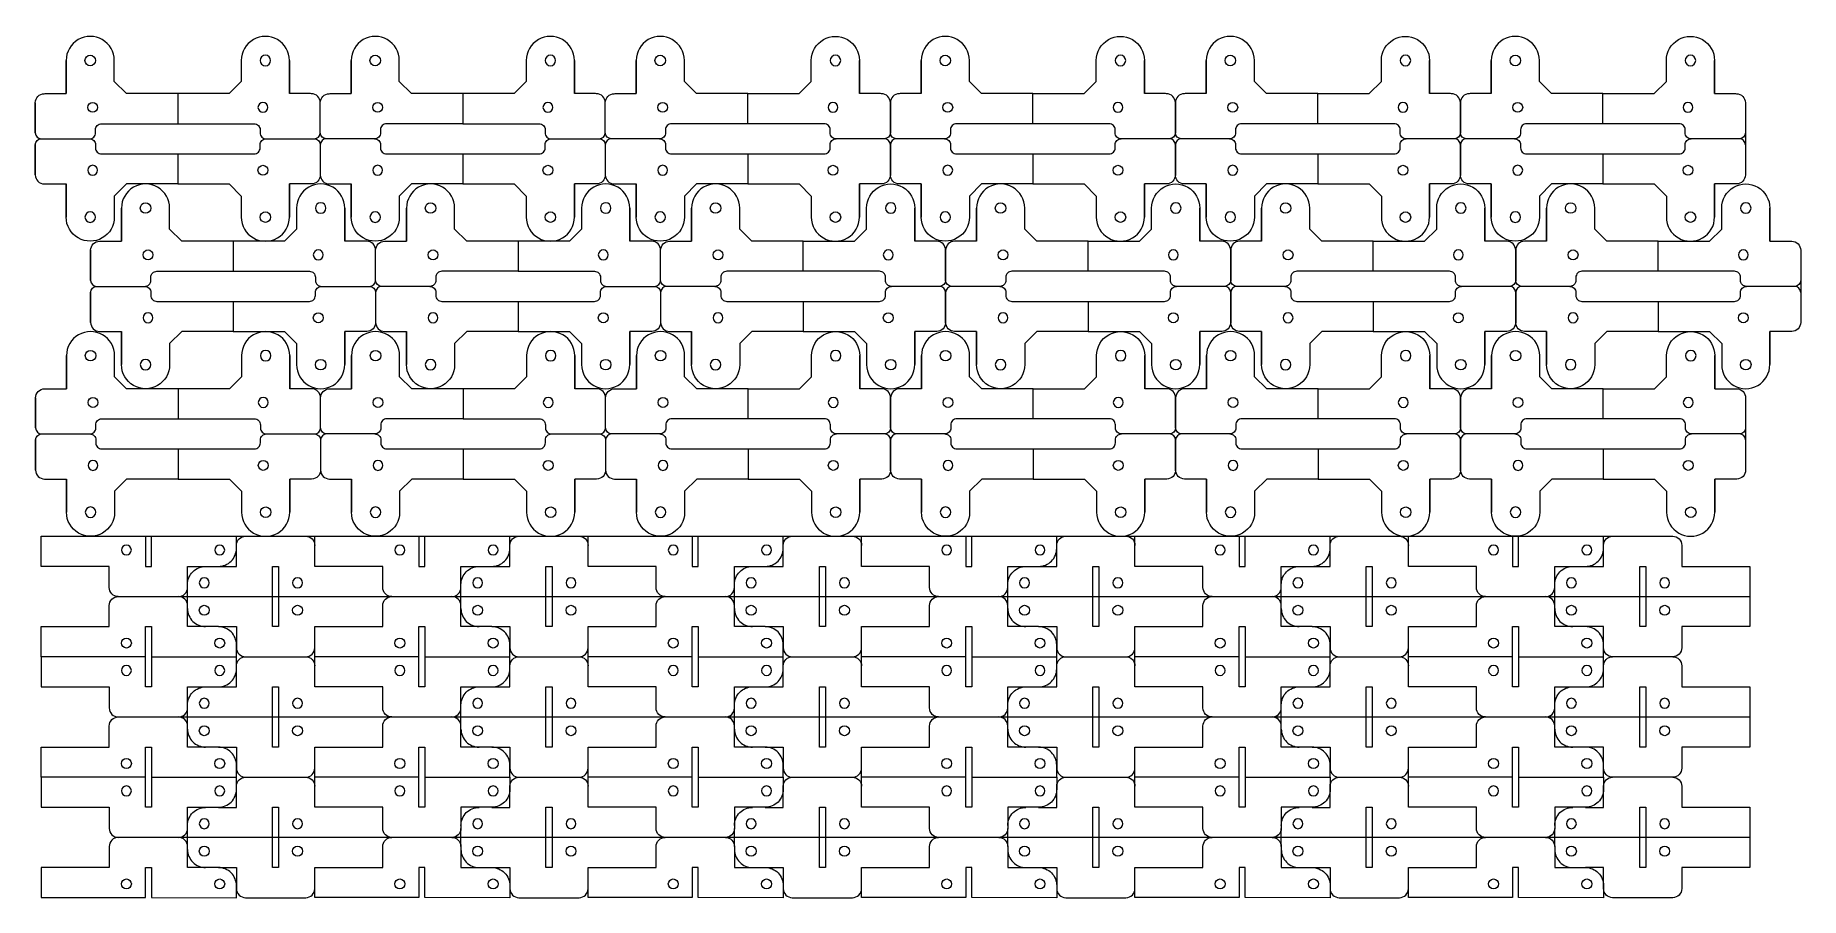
# Model space of a CAD drawing. Header units: millimetres. Extents: x -300 to 287, y -145 to 141.
import ezdxf

# ---------------------------------------------------------------- set-up
doc = ezdxf.new("R2010")
doc.units = ezdxf.units.MM
doc.header["$MEASUREMENT"] = 0
doc.layers.add('Layer 1', color=7, linetype='Continuous')

msp = doc.modelspace()

# ---------------------------------------------------------------- linework, layer by layer
at = {"layer": 'Layer 1', "lineweight": 9}
for points in [[(-296.4531, 122.0376), (-289.7094, 122.0376), (-289.7094, 133.0376), (-289.7094, 122.0376)], [(-252.6159, 122.0376), (-269.7094, 122.0376), (-273.7094, 126.0376), (-273.7094, 133.0376)], [(-231.5225, 133.0376), (-231.5225, 126.0376), (-235.5225, 122.0376), (-252.616, 122.0376), (-252.616, 112.0376), (-227.2725, 112.0376)], [(-208.7788, 122.0376), (-215.5225, 122.0376), (-215.5225, 133.0376), (-215.5225, 122.0376)], [(-201.7662, 122.0376), (-195.0225, 122.0376), (-195.0225, 133.0376), (-195.0225, 122.0376)], [(-157.929, 122.0376), (-175.0225, 122.0376), (-179.0225, 126.0376), (-179.0225, 133.0376)], [(-136.8356, 133.0376), (-136.8356, 126.0376), (-140.8356, 122.0376), (-157.9291, 122.0376), (-157.9291, 112.0376), (-132.5856, 112.0376)], [(-114.0919, 122.0376), (-120.8356, 122.0376), (-120.8356, 133.0376), (-120.8356, 122.0376)], [(-107.0793, 122.0376), (-100.3356, 122.0376), (-100.3356, 133.0376), (-100.3356, 122.0376)], [(-63.2421, 122.0376), (-80.3356, 122.0376), (-84.3356, 126.0376), (-84.3356, 133.0376)], [(-37.8987, 112.0376), (-63.2422, 112.0376), (-63.2422, 122.0376), (-46.1487, 122.0376), (-42.1487, 126.0376), (-42.1487, 133.0376)], [(-19.405, 122.0376), (-26.1487, 122.0376), (-26.1487, 133.0376), (-26.1487, 122.0376)], [(-5.6487, 122.0376), (-5.6487, 133.0376), (-5.6487, 122.0376), (-12.3924, 122.0376)], [(31.4448, 122.0376), (14.3513, 122.0376), (10.3513, 126.0376), (10.3513, 133.0376)], [(56.7882, 112.0376), (31.4447, 112.0376), (31.4447, 122.0376), (48.5382, 122.0376), (52.5382, 126.0376), (52.5382, 133.0376)], [(75.2819, 122.0376), (68.5382, 122.0376), (68.5382, 133.0376), (68.5382, 122.0376)], [(89.0382, 122.0376), (89.0382, 133.0376), (89.0382, 122.0376), (82.2945, 122.0376)], [(126.1317, 122.0376), (109.0382, 122.0376), (105.0382, 126.0376), (105.0382, 133.0376)], [(151.4751, 112.0376), (126.1316, 112.0376), (126.1316, 122.0376), (143.2251, 122.0376), (147.2251, 126.0376), (147.2251, 133.0376)], [(169.9688, 122.0376), (163.2251, 122.0376), (163.2251, 133.0376), (163.2251, 122.0376)], [(183.7251, 122.0376), (183.7251, 133.0376), (183.7251, 122.0376), (176.9814, 122.0376)], [(220.8186, 122.0376), (203.7251, 122.0376), (199.7251, 126.0376), (199.7251, 133.0376)], [(246.162, 112.0376), (220.8185, 112.0376), (220.8185, 122.0376), (237.912, 122.0376), (241.912, 126.0376), (241.912, 133.0376)], [(257.912, 122.0376), (257.912, 133.0376), (257.912, 122.0376), (264.6557, 122.0376)], [(-299.9594, 119.0198), (-299.9594, 109.0376), (-299.9594, 119.0198)], [(-205.2725, 109.0376), (-205.2725, 119.0198)], [(-205.2725, 109.0376), (-205.2725, 119.0198)], [(-110.5856, 109.0376), (-110.5856, 119.0198)], [(-110.5856, 109.0376), (-110.5856, 119.0198)], [(-15.8987, 119.0198), (-15.8987, 109.0376), (-15.8987, 119.0198)], [(78.7882, 119.0198), (78.7882, 109.0376), (78.7882, 119.0198)], [(173.4751, 119.0198), (173.4751, 109.0376), (173.4751, 119.0198)], [(268.162, 119.0198), (268.162, 95.0554)], [(-277.9594, 112.0376), (-252.6159, 112.0376)], [(-157.929, 112.0376), (-183.2725, 112.0376)], [(-63.2421, 112.0376), (-88.5856, 112.0376)], [(31.4448, 112.0376), (6.1013, 112.0376)], [(126.1317, 112.0376), (100.7882, 112.0376)], [(220.8186, 112.0376), (195.4751, 112.0376)], [(-297.9594, 107.0376), (-281.9594, 107.0376)], [(-279.9594, 109.0376), (-279.9594, 110.0376)], [(-225.2725, 110.0376), (-225.2725, 109.0376)], [(-223.2725, 107.0376), (-207.2725, 107.0376)], [(-187.2725, 107.0376), (-203.2725, 107.0376)], [(-185.2725, 110.0376), (-185.2725, 109.0376)], [(-130.5856, 110.0376), (-130.5856, 109.0376)], [(-128.5856, 107.0376), (-112.5856, 107.0376)], [(-92.5856, 107.0376), (-108.5856, 107.0376)], [(-90.5856, 110.0376), (-90.5856, 109.0376)], [(-35.8987, 109.0376), (-35.8987, 110.0376)], [(-17.8987, 107.0376), (-33.8987, 107.0376)], [(2.1013, 107.0376), (-13.8987, 107.0376)], [(4.1013, 110.0376), (4.1013, 109.0376)], [(58.7882, 109.0376), (58.7882, 110.0376)], [(76.7882, 107.0376), (60.7882, 107.0376)], [(96.7882, 107.0376), (80.7882, 107.0376)], [(98.7882, 110.0376), (98.7882, 109.0376)], [(153.4751, 109.0376), (153.4751, 110.0376)], [(171.4751, 107.0376), (155.4751, 107.0376)], [(191.4751, 107.0376), (175.4751, 107.0376)], [(193.4751, 110.0376), (193.4751, 109.0376)], [(248.162, 109.0376), (248.162, 110.0376)], [(266.162, 107.0376), (250.162, 107.0376)], [(-299.9594, 95.0554), (-299.9594, 105.0376), (-299.9594, 95.0554)], [(-279.9594, 105.0376), (-279.9594, 104.0376)], [(-277.9594, 102.0376), (-252.6159, 102.0376), (-252.6159, 92.0376), (-269.7094, 92.0376), (-273.7094, 88.0376), (-273.7094, 81.0376)], [(-252.616, 102.0376), (-227.2725, 102.0376)], [(-225.2725, 104.0376), (-225.2725, 105.0376)], [(-205.2725, 105.0376), (-205.2725, 95.0554)], [(-205.2725, 105.0376), (-205.2725, 95.0554)], [(-185.2725, 105.0376), (-185.2725, 104.0376)], [(-183.2725, 102.0376), (-157.929, 102.0376), (-157.929, 92.0376), (-175.0225, 92.0376), (-179.0225, 88.0376), (-179.0225, 81.0376)], [(-157.9291, 102.0376), (-132.5856, 102.0376)], [(-130.5856, 104.0376), (-130.5856, 105.0376)], [(-110.5856, 105.0376), (-110.5856, 95.0554)], [(-110.5856, 105.0376), (-110.5856, 95.0554)], [(-90.5856, 105.0376), (-90.5856, 104.0376)], [(-88.5856, 102.0376), (-63.2421, 102.0376), (-63.2421, 92.0376), (-80.3356, 92.0376), (-84.3356, 88.0376), (-84.3356, 81.0376)], [(-63.2422, 102.0376), (-37.8987, 102.0376)], [(-35.8987, 104.0376), (-35.8987, 105.0376)], [(-15.8987, 95.0554), (-15.8987, 105.0376), (-15.8987, 95.0554)], [(4.1013, 105.0376), (4.1013, 104.0376)], [(6.1013, 102.0376), (31.4448, 102.0376), (31.4448, 92.0376), (14.3513, 92.0376), (10.3513, 88.0376), (10.3513, 81.0376)], [(31.4447, 102.0376), (56.7882, 102.0376)], [(58.7882, 104.0376), (58.7882, 105.0376)], [(78.7882, 95.0554), (78.7882, 105.0376), (78.7882, 95.0554)], [(98.7882, 105.0376), (98.7882, 104.0376)], [(100.7882, 102.0376), (126.1317, 102.0376), (126.1317, 92.0376), (109.0382, 92.0376), (105.0382, 88.0376), (105.0382, 81.0376)], [(126.1316, 102.0376), (151.4751, 102.0376)], [(153.4751, 104.0376), (153.4751, 105.0376)], [(173.4751, 95.0554), (173.4751, 105.0376), (173.4751, 95.0554)], [(193.4751, 105.0376), (193.4751, 104.0376)], [(195.4751, 102.0376), (220.8186, 102.0376), (220.8186, 92.0376), (203.7251, 92.0376), (199.7251, 88.0376), (199.7251, 81.0376)], [(220.8185, 102.0376), (246.162, 102.0376)], [(248.162, 104.0376), (248.162, 105.0376)], [(-252.616, 92.0376), (-235.5225, 92.0376), (-231.5225, 88.0376), (-231.5225, 81.0376)], [(-208.7788, 92.0376), (-215.5225, 92.0376), (-215.5225, 81.0376), (-215.5225, 92.0376)], [(-201.7662, 92.0376), (-195.0225, 92.0376), (-195.0225, 81.0376), (-195.0225, 92.0376)], [(-157.9291, 92.0376), (-140.8356, 92.0376), (-136.8356, 88.0376), (-136.8356, 81.0376)], [(-114.0919, 92.0376), (-120.8356, 92.0376), (-120.8356, 81.0376), (-120.8356, 92.0376)], [(-107.0793, 92.0376), (-100.3356, 92.0376), (-100.3356, 81.0376), (-100.3356, 92.0376)], [(-63.2422, 92.0376), (-46.1487, 92.0376), (-42.1487, 88.0376), (-42.1487, 81.0376)], [(31.4447, 92.0376), (48.5382, 92.0376), (52.5382, 88.0376), (52.5382, 81.0376)], [(126.1316, 92.0376), (143.2251, 92.0376), (147.2251, 88.0376), (147.2251, 81.0376)], [(220.8185, 92.0376), (237.912, 92.0376), (241.912, 88.0376), (241.912, 81.0376)], [(264.6557, 92.0376), (257.912, 92.0376), (257.912, 81.0376), (257.912, 92.0376)], [(-278.072, 73.0377), (-271.3283, 73.0377), (-271.3283, 84.0377), (-271.3283, 73.0377)], [(-234.2348, 73.0377), (-251.3283, 73.0377), (-255.3283, 77.0377), (-255.3283, 84.0377)], [(-213.1414, 84.0377), (-213.1414, 77.0377), (-217.1414, 73.0377), (-234.2349, 73.0377), (-234.2349, 63.0377), (-208.8914, 63.0377)], [(-190.3977, 73.0377), (-197.1414, 73.0377), (-197.1414, 84.0377), (-197.1414, 73.0377)], [(-183.3851, 73.0377), (-176.6414, 73.0377), (-176.6414, 84.0377), (-176.6414, 73.0377)], [(-139.5479, 73.0377), (-156.6414, 73.0377), (-160.6414, 77.0377), (-160.6414, 84.0377)], [(-118.4545, 84.0377), (-118.4545, 77.0377), (-122.4545, 73.0377), (-139.548, 73.0377), (-139.548, 63.0377), (-114.2045, 63.0377)], [(-95.7108, 73.0377), (-102.4545, 73.0377), (-102.4545, 84.0377), (-102.4545, 73.0377)], [(-88.6982, 73.0377), (-81.9545, 73.0377), (-81.9545, 84.0377), (-81.9545, 73.0377)], [(-44.861, 73.0377), (-61.9545, 73.0377), (-65.9545, 77.0377), (-65.9545, 84.0377)], [(-19.5176, 63.0377), (-44.8611, 63.0377), (-44.8611, 73.0377), (-27.7676, 73.0377), (-23.7676, 77.0377), (-23.7676, 84.0377)], [(-1.0239, 73.0377), (-7.7676, 73.0377), (-7.7676, 84.0377), (-7.7676, 73.0377)], [(12.7324, 73.0377), (12.7324, 84.0377), (12.7324, 73.0377), (5.9887, 73.0377)], [(49.8259, 73.0377), (32.7324, 73.0377), (28.7324, 77.0377), (28.7324, 84.0377)], [(75.1693, 63.0377), (49.8258, 63.0377), (49.8258, 73.0377), (66.9193, 73.0377), (70.9193, 77.0377), (70.9193, 84.0377)], [(93.663, 73.0377), (86.9193, 73.0377), (86.9193, 84.0377), (86.9193, 73.0377)], [(107.4193, 73.0377), (107.4193, 84.0377), (107.4193, 73.0377), (100.6756, 73.0377)], [(144.5128, 73.0377), (127.4193, 73.0377), (123.4193, 77.0377), (123.4193, 84.0377)], [(169.8562, 63.0377), (144.5127, 63.0377), (144.5127, 73.0377), (161.6062, 73.0377), (165.6062, 77.0377), (165.6062, 84.0377)], [(188.3499, 73.0377), (181.6062, 73.0377), (181.6062, 84.0377), (181.6062, 73.0377)], [(202.1062, 73.0377), (202.1062, 84.0377), (202.1062, 73.0377), (195.3625, 73.0377)], [(239.1997, 73.0377), (222.1062, 73.0377), (218.1062, 77.0377), (218.1062, 84.0377)], [(264.5431, 63.0377), (239.1996, 63.0377), (239.1996, 73.0377), (256.2931, 73.0377), (260.2931, 77.0377), (260.2931, 84.0377)], [(276.2931, 73.0377), (276.2931, 84.0377), (276.2931, 73.0377), (283.0368, 73.0377)], [(-281.5783, 70.0199), (-281.5783, 60.0377), (-281.5783, 70.0199)], [(-186.8914, 60.0377), (-186.8914, 70.0199)], [(-186.8914, 60.0377), (-186.8914, 70.0199)], [(-92.2045, 60.0377), (-92.2045, 70.0199)], [(-92.2045, 60.0377), (-92.2045, 70.0199)], [(2.4824, 70.0199), (2.4824, 60.0377), (2.4824, 70.0199)], [(97.1693, 70.0199), (97.1693, 60.0377), (97.1693, 70.0199)], [(191.8562, 70.0199), (191.8562, 60.0377), (191.8562, 70.0199)], [(286.5431, 70.0199), (286.5431, 46.0555)], [(-261.5783, 60.0377), (-261.5783, 61.0377)], [(-259.5783, 63.0377), (-234.2348, 63.0377)], [(-206.8914, 61.0377), (-206.8914, 60.0377)], [(-166.8914, 61.0377), (-166.8914, 60.0377)], [(-139.5479, 63.0377), (-164.8914, 63.0377)], [(-112.2045, 61.0377), (-112.2045, 60.0377)], [(-72.2045, 61.0377), (-72.2045, 60.0377)], [(-44.861, 63.0377), (-70.2045, 63.0377)], [(-17.5176, 60.0377), (-17.5176, 61.0377)], [(22.4824, 61.0377), (22.4824, 60.0377)], [(49.8259, 63.0377), (24.4824, 63.0377)], [(77.1693, 60.0377), (77.1693, 61.0377)], [(117.1693, 61.0377), (117.1693, 60.0377)], [(144.5128, 63.0377), (119.1693, 63.0377)], [(171.8562, 60.0377), (171.8562, 61.0377)], [(211.8562, 61.0377), (211.8562, 60.0377)], [(239.1997, 63.0377), (213.8562, 63.0377)], [(266.5431, 60.0377), (266.5431, 61.0377)], [(-281.5783, 46.0555), (-281.5783, 56.0377), (-281.5783, 46.0555)], [(-279.5783, 58.0377), (-263.5783, 58.0377)], [(-261.5783, 56.0377), (-261.5783, 55.0377)], [(-259.5783, 53.0377), (-234.2348, 53.0377), (-234.2348, 43.0377), (-251.3283, 43.0377), (-255.3283, 39.0377), (-255.3283, 32.0377)], [(-234.2349, 53.0377), (-208.8914, 53.0377)], [(-206.8914, 55.0377), (-206.8914, 56.0377)], [(-204.8914, 58.0377), (-188.8914, 58.0377)], [(-186.8914, 56.0377), (-186.8914, 46.0555)], [(-186.8914, 56.0377), (-186.8914, 46.0555)], [(-168.8914, 58.0377), (-184.8914, 58.0377)], [(-166.8914, 56.0377), (-166.8914, 55.0377)], [(-164.8914, 53.0377), (-139.5479, 53.0377), (-139.5479, 43.0377), (-156.6414, 43.0377), (-160.6414, 39.0377), (-160.6414, 32.0377)], [(-139.548, 53.0377), (-114.2045, 53.0377)], [(-112.2045, 55.0377), (-112.2045, 56.0377)], [(-110.2045, 58.0377), (-94.2045, 58.0377)], [(-92.2045, 56.0377), (-92.2045, 46.0555)], [(-92.2045, 56.0377), (-92.2045, 46.0555)], [(-74.2045, 58.0377), (-90.2045, 58.0377)], [(-72.2045, 56.0377), (-72.2045, 55.0377)], [(-70.2045, 53.0377), (-44.861, 53.0377), (-44.861, 43.0377), (-61.9545, 43.0377), (-65.9545, 39.0377), (-65.9545, 32.0377)], [(-44.8611, 53.0377), (-19.5176, 53.0377)], [(-17.5176, 55.0377), (-17.5176, 56.0377)], [(0.4824, 58.0377), (-15.5176, 58.0377)], [(2.4824, 46.0555), (2.4824, 56.0377), (2.4824, 46.0555)], [(20.4824, 58.0377), (4.4824, 58.0377)], [(22.4824, 56.0377), (22.4824, 55.0377)], [(24.4824, 53.0377), (49.8259, 53.0377), (49.8259, 43.0377), (32.7324, 43.0377), (28.7324, 39.0377), (28.7324, 32.0377)], [(49.8258, 53.0377), (75.1693, 53.0377)], [(77.1693, 55.0377), (77.1693, 56.0377)], [(95.1693, 58.0377), (79.1693, 58.0377)], [(97.1693, 46.0555), (97.1693, 56.0377), (97.1693, 46.0555)], [(115.1693, 58.0377), (99.1693, 58.0377)], [(117.1693, 56.0377), (117.1693, 55.0377)], [(119.1693, 53.0377), (144.5128, 53.0377), (144.5128, 43.0377), (127.4193, 43.0377), (123.4193, 39.0377), (123.4193, 32.0377)], [(144.5127, 53.0377), (169.8562, 53.0377)], [(171.8562, 55.0377), (171.8562, 56.0377)], [(189.8562, 58.0377), (173.8562, 58.0377)], [(191.8562, 46.0555), (191.8562, 56.0377), (191.8562, 46.0555)], [(209.8562, 58.0377), (193.8562, 58.0377)], [(211.8562, 56.0377), (211.8562, 55.0377)], [(213.8562, 53.0377), (239.1997, 53.0377), (239.1997, 43.0377), (222.1062, 43.0377), (218.1062, 39.0377), (218.1062, 32.0377)], [(239.1996, 53.0377), (264.5431, 53.0377)], [(266.5431, 55.0377), (266.5431, 56.0377)], [(284.5431, 58.0377), (268.5431, 58.0377)], [(-234.2349, 43.0377), (-217.1414, 43.0377), (-213.1414, 39.0377), (-213.1414, 32.0377)], [(-190.3977, 43.0377), (-197.1414, 43.0377), (-197.1414, 32.0377), (-197.1414, 43.0377)], [(-183.3851, 43.0377), (-176.6414, 43.0377), (-176.6414, 32.0377), (-176.6414, 43.0377)], [(-139.548, 43.0377), (-122.4545, 43.0377), (-118.4545, 39.0377), (-118.4545, 32.0377)], [(-95.7108, 43.0377), (-102.4545, 43.0377), (-102.4545, 32.0377), (-102.4545, 43.0377)], [(-88.6982, 43.0377), (-81.9545, 43.0377), (-81.9545, 32.0377), (-81.9545, 43.0377)], [(-44.8611, 43.0377), (-27.7676, 43.0377), (-23.7676, 39.0377), (-23.7676, 32.0377)], [(49.8258, 43.0377), (66.9193, 43.0377), (70.9193, 39.0377), (70.9193, 32.0377)], [(144.5127, 43.0377), (161.6062, 43.0377), (165.6062, 39.0377), (165.6062, 32.0377)], [(239.1996, 43.0377), (256.2931, 43.0377), (260.2931, 39.0377), (260.2931, 32.0377)], [(283.0368, 43.0377), (276.2931, 43.0377), (276.2931, 32.0377), (276.2931, 43.0377)], [(-296.3532, 24.0377), (-289.6095, 24.0377), (-289.6095, 35.0377), (-289.6095, 24.0377)], [(-252.516, 24.0377), (-269.6095, 24.0377), (-273.6095, 28.0377), (-273.6095, 35.0377)], [(-231.4226, 35.0377), (-231.4226, 28.0377), (-235.4226, 24.0377), (-252.5161, 24.0377), (-252.5161, 14.0377), (-227.1726, 14.0377)], [(-208.6789, 24.0377), (-215.4226, 24.0377), (-215.4226, 35.0377), (-215.4226, 24.0377)], [(-201.6663, 24.0377), (-194.9226, 24.0377), (-194.9226, 35.0377), (-194.9226, 24.0377)], [(-157.8291, 24.0377), (-174.9226, 24.0377), (-178.9226, 28.0377), (-178.9226, 35.0377)], [(-136.7357, 35.0377), (-136.7357, 28.0377), (-140.7357, 24.0377), (-157.8292, 24.0377), (-157.8292, 14.0377), (-132.4857, 14.0377)], [(-113.992, 24.0377), (-120.7357, 24.0377), (-120.7357, 35.0377), (-120.7357, 24.0377)], [(-106.9794, 24.0377), (-100.2357, 24.0377), (-100.2357, 35.0377), (-100.2357, 24.0377)], [(-63.1422, 24.0377), (-80.2357, 24.0377), (-84.2357, 28.0377), (-84.2357, 35.0377)], [(-37.7988, 14.0377), (-63.1423, 14.0377), (-63.1423, 24.0377), (-46.0488, 24.0377), (-42.0488, 28.0377), (-42.0488, 35.0377)], [(-19.3051, 24.0377), (-26.0488, 24.0377), (-26.0488, 35.0377), (-26.0488, 24.0377)], [(-5.5488, 24.0377), (-5.5488, 35.0377), (-5.5488, 24.0377), (-12.2925, 24.0377)], [(31.5447, 24.0377), (14.4512, 24.0377), (10.4512, 28.0377), (10.4512, 35.0377)], [(56.8881, 14.0377), (31.5446, 14.0377), (31.5446, 24.0377), (48.6381, 24.0377), (52.6381, 28.0377), (52.6381, 35.0377)], [(75.3818, 24.0377), (68.6381, 24.0377), (68.6381, 35.0377), (68.6381, 24.0377)], [(89.1381, 24.0377), (89.1381, 35.0377), (89.1381, 24.0377), (82.3944, 24.0377)], [(126.2316, 24.0377), (109.1381, 24.0377), (105.1381, 28.0377), (105.1381, 35.0377)], [(151.575, 14.0377), (126.2315, 14.0377), (126.2315, 24.0377), (143.325, 24.0377), (147.325, 28.0377), (147.325, 35.0377)], [(170.0687, 24.0377), (163.325, 24.0377), (163.325, 35.0377), (163.325, 24.0377)], [(183.825, 24.0377), (183.825, 35.0377), (183.825, 24.0377), (177.0813, 24.0377)], [(220.9185, 24.0377), (203.825, 24.0377), (199.825, 28.0377), (199.825, 35.0377)], [(246.2619, 14.0377), (220.9184, 14.0377), (220.9184, 24.0377), (238.0119, 24.0377), (242.0119, 28.0377), (242.0119, 35.0377)], [(258.0119, 24.0377), (258.0119, 35.0377), (258.0119, 24.0377), (264.7556, 24.0377)], [(-299.8595, 21.0199), (-299.8595, 11.0377), (-299.8595, 21.0199)], [(-205.1726, 11.0377), (-205.1726, 21.0199)], [(-205.1726, 11.0377), (-205.1726, 21.0199)], [(-110.4857, 11.0377), (-110.4857, 21.0199)], [(-110.4857, 11.0377), (-110.4857, 21.0199)], [(-15.7988, 21.0199), (-15.7988, 11.0377), (-15.7988, 21.0199)], [(78.8881, 21.0199), (78.8881, 11.0377), (78.8881, 21.0199)], [(173.575, 21.0199), (173.575, 11.0377), (173.575, 21.0199)], [(268.2619, 21.0199), (268.2619, -2.9445)], [(-279.8595, 11.0377), (-279.8595, 12.0377)], [(-277.8595, 14.0377), (-252.516, 14.0377)], [(-225.1726, 12.0377), (-225.1726, 11.0377)], [(-185.1726, 12.0377), (-185.1726, 11.0377)], [(-157.8291, 14.0377), (-183.1726, 14.0377)], [(-130.4857, 12.0377), (-130.4857, 11.0377)], [(-90.4857, 12.0377), (-90.4857, 11.0377)], [(-63.1422, 14.0377), (-88.4857, 14.0377)], [(-35.7988, 11.0377), (-35.7988, 12.0377)], [(4.2012, 12.0377), (4.2012, 11.0377)], [(31.5447, 14.0377), (6.2012, 14.0377)], [(58.8881, 11.0377), (58.8881, 12.0377)], [(98.8881, 12.0377), (98.8881, 11.0377)], [(126.2316, 14.0377), (100.8881, 14.0377)], [(153.575, 11.0377), (153.575, 12.0377)], [(193.575, 12.0377), (193.575, 11.0377)], [(220.9185, 14.0377), (195.575, 14.0377)], [(248.2619, 11.0377), (248.2619, 12.0377)], [(-297.8595, 9.0377), (-281.8595, 9.0377)], [(-279.8595, 7.0377), (-279.8595, 6.0377)], [(-225.1726, 6.0377), (-225.1726, 7.0377)], [(-223.1726, 9.0377), (-207.1726, 9.0377)], [(-205.1726, 7.0377), (-205.1726, -2.9445)], [(-205.1726, 7.0377), (-205.1726, -2.9445)], [(-187.1726, 9.0377), (-203.1726, 9.0377)], [(-185.1726, 7.0377), (-185.1726, 6.0377)], [(-130.4857, 6.0377), (-130.4857, 7.0377)], [(-128.4857, 9.0377), (-112.4857, 9.0377)], [(-110.4857, 7.0377), (-110.4857, -2.9445)], [(-110.4857, 7.0377), (-110.4857, -2.9445)], [(-92.4857, 9.0377), (-108.4857, 9.0377)], [(-90.4857, 7.0377), (-90.4857, 6.0377)], [(-35.7988, 6.0377), (-35.7988, 7.0377)], [(-17.7988, 9.0377), (-33.7988, 9.0377)], [(2.2012, 9.0377), (-13.7988, 9.0377)], [(4.2012, 7.0377), (4.2012, 6.0377)], [(58.8881, 6.0377), (58.8881, 7.0377)], [(76.8881, 9.0377), (60.8881, 9.0377)], [(96.8881, 9.0377), (80.8881, 9.0377)], [(98.8881, 7.0377), (98.8881, 6.0377)], [(153.575, 6.0377), (153.575, 7.0377)], [(171.575, 9.0377), (155.575, 9.0377)], [(191.575, 9.0377), (175.575, 9.0377)], [(193.575, 7.0377), (193.575, 6.0377)], [(248.2619, 6.0377), (248.2619, 7.0377)], [(266.2619, 9.0377), (250.2619, 9.0377)], [(-277.8595, 4.0377), (-252.516, 4.0377), (-252.516, -5.9623), (-269.6095, -5.9623), (-273.6095, -9.9623), (-273.6095, -16.9623)], [(-252.5161, 4.0377), (-227.1726, 4.0377)], [(-183.1726, 4.0377), (-157.8291, 4.0377), (-157.8291, -5.9623), (-174.9226, -5.9623), (-178.9226, -9.9623), (-178.9226, -16.9623)], [(-157.8292, 4.0377), (-132.4857, 4.0377)], [(-88.4857, 4.0377), (-63.1422, 4.0377), (-63.1422, -5.9623), (-80.2357, -5.9623), (-84.2357, -9.9623), (-84.2357, -16.9623)], [(-63.1423, 4.0377), (-37.7988, 4.0377)], [(6.2012, 4.0377), (31.5447, 4.0377), (31.5447, -5.9623), (14.4512, -5.9623), (10.4512, -9.9623), (10.4512, -16.9623)], [(31.5446, 4.0377), (56.8881, 4.0377)], [(100.8881, 4.0377), (126.2316, 4.0377), (126.2316, -5.9623), (109.1381, -5.9623), (105.1381, -9.9623), (105.1381, -16.9623)], [(126.2315, 4.0377), (151.575, 4.0377)], [(195.575, 4.0377), (220.9185, 4.0377), (220.9185, -5.9623), (203.825, -5.9623), (199.825, -9.9623), (199.825, -16.9623)], [(220.9184, 4.0377), (246.2619, 4.0377)], [(-252.5161, -5.9623), (-235.4226, -5.9623), (-231.4226, -9.9623), (-231.4226, -16.9623)], [(-208.6789, -5.9623), (-215.4226, -5.9623), (-215.4226, -16.9623), (-215.4226, -5.9623)], [(-201.6663, -5.9623), (-194.9226, -5.9623), (-194.9226, -16.9623), (-194.9226, -5.9623)], [(-157.8292, -5.9623), (-140.7357, -5.9623), (-136.7357, -9.9623), (-136.7357, -16.9623)], [(-113.992, -5.9623), (-120.7357, -5.9623), (-120.7357, -16.9623), (-120.7357, -5.9623)], [(-106.9794, -5.9623), (-100.2357, -5.9623), (-100.2357, -16.9623), (-100.2357, -5.9623)], [(-63.1423, -5.9623), (-46.0488, -5.9623), (-42.0488, -9.9623), (-42.0488, -16.9623)], [(31.5446, -5.9623), (48.6381, -5.9623), (52.6381, -9.9623), (52.6381, -16.9623)], [(126.2315, -5.9623), (143.325, -5.9623), (147.325, -9.9623), (147.325, -16.9623)], [(220.9184, -5.9623), (238.0119, -5.9623), (242.0119, -9.9623), (242.0119, -16.9623)], [(264.7556, -5.9623), (258.0119, -5.9623), (258.0119, -16.9623), (258.0119, -5.9623)], [(-275.382, -41.9623), (-275.382, -34.9623), (-297.9755, -34.9623), (-297.9755, -24.9659), (244.0537, -24.9595)], [(-263.382, -24.9623), (-263.382, -34.9596), (-261.382, -34.9596), (-261.382, -24.9621)], [(-239.1374, -34.9649), (-233.1373, -34.9649), (-233.1373, -27.9595)], [(-233.1374, -28.9569), (-233.1374, -24.9592)], [(-184.5438, -41.9623), (-184.5438, -34.9623), (-184.5438, -34.9595), (-207.1373, -34.9595), (-207.1373, -34.9623), (-207.1373, -24.9659)], [(-172.5438, -24.9623), (-172.5438, -34.9596), (-170.5438, -34.9596), (-170.5438, -24.9621)], [(-142.2992, -28.9569), (-142.2992, -24.9592)], [(-93.7056, -41.9623), (-93.7056, -34.9623), (-93.7056, -34.9595), (-116.2991, -34.9595), (-116.2991, -34.9623), (-116.2991, -24.9659)], [(-81.7056, -24.9623), (-81.7056, -34.9596), (-79.7056, -34.9596), (-79.7056, -24.9621)], [(-51.461, -28.9569), (-51.461, -24.9592)], [(-2.8674, -41.9623), (-2.8674, -34.9623), (-2.8674, -34.9595), (-25.4609, -34.9595), (-25.4609, -34.9623), (-25.4609, -24.9659)], [(9.1326, -24.9623), (9.1326, -34.9596), (11.1326, -34.9596), (11.1326, -24.9621)], [(39.3772, -28.9569), (39.3772, -24.9592)], [(87.9708, -41.9623), (87.9708, -34.9623), (87.9708, -34.9595), (65.3773, -34.9595), (65.3773, -34.9623), (65.3773, -24.9659)], [(99.9708, -24.9623), (99.9708, -34.9596), (101.9708, -34.9596), (101.9708, -24.9621)], [(130.2154, -28.9569), (130.2154, -24.9592)], [(178.809, -41.9623), (178.809, -34.9623), (178.809, -34.9595), (156.2155, -34.9595), (156.2155, -34.9623), (156.2155, -24.9659)], [(190.809, -24.9623), (190.809, -34.9596), (192.809, -34.9596), (192.809, -24.9621)], [(221.0536, -28.9569), (221.0536, -24.9592)], [(247.0537, -27.9595), (247.0537, -34.9595), (269.6472, -34.9595), (269.6472, -54.9613), (247.0537, -54.9613), (247.0537, -61.9613)], [(-249.382, -41.9623), (-249.382, -34.9569), (-239.1374, -34.9569)], [(-219.1373, -44.9595), (-219.1373, -44.9613), (-219.1373, -54.9586), (-221.1373, -54.9586), (-221.1373, -44.9611), (-221.1373, -44.9597), (-221.1373, -34.9622), (-219.1373, -34.9622), (-219.1373, -44.9595)], [(-158.5438, -41.9623), (-158.5438, -34.9569), (-148.2992, -34.9569)], [(-128.2991, -44.9595), (-128.2991, -44.9613), (-128.2991, -54.9586), (-130.2991, -54.9586), (-130.2991, -44.9611), (-130.2991, -44.9597), (-130.2991, -34.9622), (-128.2991, -34.9622), (-128.2991, -44.9595)], [(-67.7056, -41.9623), (-67.7056, -34.9569), (-57.461, -34.9569)], [(-37.4609, -44.9595), (-37.4609, -44.9613), (-37.4609, -54.9586), (-39.4609, -54.9586), (-39.4609, -44.9611), (-39.4609, -44.9597), (-39.4609, -34.9622), (-37.4609, -34.9622), (-37.4609, -44.9595)], [(23.1326, -41.9623), (23.1326, -34.9569), (33.3772, -34.9569)], [(113.9708, -41.9623), (113.9708, -34.9569), (124.2154, -34.9569)], [(144.2155, -44.9595), (144.2155, -44.9613), (144.2155, -54.9586), (142.2155, -54.9586), (142.2155, -44.9611), (142.2155, -44.9597), (142.2155, -34.9622), (144.2155, -34.9622), (144.2155, -44.9595)], [(204.809, -41.9623), (204.809, -34.9569), (215.0536, -34.9569)], [(235.0537, -44.9595), (235.0537, -44.9613), (235.0537, -54.9586), (233.0537, -54.9586), (233.0537, -44.9611), (233.0537, -44.9597), (233.0537, -34.9622), (235.0537, -34.9622), (235.0537, -44.9595)], [(-272.382, -44.9585), (269.6472, -44.9585)], [(-252.382, -44.9585), (-252.382, -44.9623)], [(-181.5438, -44.9585), (-181.5438, -44.9623)], [(-161.5438, -44.9585), (-161.5438, -44.9623)], [(-90.7056, -44.9585), (-90.7056, -44.9623)], [(-70.7056, -44.9585), (-70.7056, -44.9623)], [(0.1326, -44.9585), (0.1326, -44.9623)], [(20.1326, -44.9585), (20.1326, -44.9623)], [(90.9708, -44.9585), (90.9708, -44.9623)], [(110.9708, -44.9585), (110.9708, -44.9623)], [(181.809, -44.9585), (181.809, -44.9623)], [(201.809, -44.9585), (201.809, -44.9623)], [(-261.382, -64.9583), (-261.382, -74.9558), (-263.382, -74.9558), (-263.382, -64.9585), (-297.9755, -64.9549), (-297.9755, -54.9585), (-275.382, -54.9585), (-275.382, -47.9585)], [(-239.1374, -54.9639), (-249.382, -54.9639), (-249.382, -47.9585)], [(-170.5438, -64.9583), (-170.5438, -74.9558), (-172.5438, -74.9558), (-172.5438, -64.9585), (-207.1373, -64.9549), (-207.1373, -54.9585), (-207.1373, -54.9613), (-184.5438, -54.9613), (-184.5438, -54.9585), (-184.5438, -47.9585)], [(-148.2992, -54.9639), (-158.5438, -54.9639), (-158.5438, -47.9585)], [(-79.7056, -64.9583), (-79.7056, -74.9558), (-81.7056, -74.9558), (-81.7056, -64.9585), (-116.2991, -64.9549), (-116.2991, -54.9585), (-116.2991, -54.9613), (-93.7056, -54.9613), (-93.7056, -54.9585), (-93.7056, -47.9585)], [(-57.461, -54.9639), (-67.7056, -54.9639), (-67.7056, -47.9585)], [(11.1326, -64.9583), (11.1326, -74.9558), (9.1326, -74.9558), (9.1326, -64.9585), (-25.4609, -64.9549), (-25.4609, -54.9585), (-25.4609, -54.9613), (-2.8674, -54.9613), (-2.8674, -54.9585), (-2.8674, -47.9585)], [(33.3772, -54.9639), (23.1326, -54.9639), (23.1326, -47.9585)], [(101.9708, -64.9583), (101.9708, -74.9558), (99.9708, -74.9558), (99.9708, -64.9585), (65.3773, -64.9549), (65.3773, -54.9585), (65.3773, -54.9613), (87.9708, -54.9613), (87.9708, -54.9585), (87.9708, -47.9585)], [(124.2154, -54.9639), (113.9708, -54.9639), (113.9708, -47.9585)], [(192.809, -64.9583), (192.809, -74.9558), (190.809, -74.9558), (190.809, -64.9585), (156.2155, -64.9549), (156.2155, -54.9585), (156.2155, -54.9613), (178.809, -54.9613), (178.809, -54.9585), (178.809, -47.9585)], [(215.0536, -54.9639), (204.809, -54.9639), (204.809, -47.9585)], [(-263.382, -64.9585), (-263.382, -54.9612), (-261.382, -54.9612), (-261.382, -64.9587), (-233.1374, -64.9616), (-233.1374, -60.9639)], [(-239.1374, -54.9559), (-233.1373, -54.9559), (-233.1373, -61.9613)], [(-172.5438, -64.9585), (-172.5438, -54.9612), (-170.5438, -54.9612), (-170.5438, -64.9587), (-142.2992, -64.9616), (-142.2992, -60.9639)], [(-148.2992, -54.9559), (-142.2991, -54.9559), (-142.2991, -61.9613)], [(-81.7056, -64.9585), (-81.7056, -54.9612), (-79.7056, -54.9612), (-79.7056, -64.9587), (-51.461, -64.9616), (-51.461, -60.9639)], [(-57.461, -54.9559), (-51.4609, -54.9559), (-51.4609, -61.9613)], [(9.1326, -64.9585), (9.1326, -54.9612), (11.1326, -54.9612), (11.1326, -64.9587), (39.3772, -64.9616), (39.3772, -60.9639)], [(33.3772, -54.9559), (39.3773, -54.9559), (39.3773, -61.9613)], [(99.9708, -64.9585), (99.9708, -54.9612), (101.9708, -54.9612), (101.9708, -64.9587), (130.2154, -64.9616), (130.2154, -60.9639)], [(124.2154, -54.9559), (130.2155, -54.9559), (130.2155, -61.9613)], [(190.809, -64.9585), (190.809, -54.9612), (192.809, -54.9612), (192.809, -64.9587), (221.0536, -64.9616), (221.0536, -60.9639)], [(221.0537, -61.9613), (221.0537, -54.9559), (215.0536, -54.9559)], [(-297.9755, -64.9621), (-297.9755, -74.9585), (-275.382, -74.9585), (-275.382, -81.9585)], [(-239.1374, -74.9611), (-233.1373, -74.9611), (-233.1373, -67.9557)], [(-233.1374, -68.9531), (-233.1374, -64.9554)], [(-230.1373, -64.9613), (-210.1373, -64.9613)], [(-184.5438, -81.9585), (-184.5438, -74.9585), (-184.5438, -74.9557), (-207.1373, -74.9557), (-207.1373, -74.9585), (-207.1373, -64.9621)], [(-142.2992, -68.9531), (-142.2992, -64.9554)], [(-139.2991, -64.9613), (-119.2991, -64.9613)], [(-93.7056, -81.9585), (-93.7056, -74.9585), (-93.7056, -74.9557), (-116.2991, -74.9557), (-116.2991, -74.9585), (-116.2991, -64.9621)], [(-51.461, -68.9531), (-51.461, -64.9554)], [(-48.4609, -64.9613), (-28.4609, -64.9613)], [(-2.8674, -81.9585), (-2.8674, -74.9585), (-2.8674, -74.9557), (-25.4609, -74.9557), (-25.4609, -74.9585), (-25.4609, -64.9621)], [(39.3772, -68.9531), (39.3772, -64.9554)], [(42.3773, -64.9613), (62.3773, -64.9613)], [(87.9708, -81.9585), (87.9708, -74.9585), (87.9708, -74.9557), (65.3773, -74.9557), (65.3773, -74.9585), (65.3773, -64.9621)], [(130.2154, -68.9531), (130.2154, -64.9554)], [(133.2155, -64.9613), (153.2155, -64.9613)], [(178.809, -81.9585), (178.809, -74.9585), (178.809, -74.9557), (156.2155, -74.9557), (156.2155, -74.9585), (156.2155, -64.9621)], [(221.0536, -68.9531), (221.0536, -64.9554)], [(244.0537, -64.9613), (224.0537, -64.9613)], [(247.0537, -67.9557), (247.0537, -74.9557), (269.6472, -74.9557), (269.6472, -94.9575), (247.0537, -94.9575), (247.0537, -101.9575)], [(-249.382, -81.9585), (-249.382, -74.9531), (-239.1374, -74.9531)], [(-219.1373, -84.9557), (-219.1373, -84.9575), (-219.1373, -94.9548), (-221.1373, -94.9548), (-221.1373, -84.9573), (-221.1373, -84.9559), (-221.1373, -74.9584), (-219.1373, -74.9584), (-219.1373, -84.9557)], [(-158.5438, -81.9585), (-158.5438, -74.9531), (-148.2992, -74.9531)], [(-128.2991, -84.9557), (-128.2991, -84.9575), (-128.2991, -94.9548), (-130.2991, -94.9548), (-130.2991, -84.9573), (-130.2991, -84.9559), (-130.2991, -74.9584), (-128.2991, -74.9584), (-128.2991, -84.9557)], [(-67.7056, -81.9585), (-67.7056, -74.9531), (-57.461, -74.9531)], [(-37.4609, -84.9557), (-37.4609, -84.9575), (-37.4609, -94.9548), (-39.4609, -94.9548), (-39.4609, -84.9573), (-39.4609, -84.9559), (-39.4609, -74.9584), (-37.4609, -74.9584), (-37.4609, -84.9557)], [(23.1326, -81.9585), (23.1326, -74.9531), (33.3772, -74.9531)], [(113.9708, -81.9585), (113.9708, -74.9531), (124.2154, -74.9531)], [(144.2155, -84.9557), (144.2155, -84.9575), (144.2155, -94.9548), (142.2155, -94.9548), (142.2155, -84.9573), (142.2155, -84.9559), (142.2155, -74.9584), (144.2155, -74.9584), (144.2155, -84.9557)], [(204.809, -81.9585), (204.809, -74.9531), (215.0536, -74.9531)], [(235.0537, -84.9557), (235.0537, -84.9575), (235.0537, -94.9548), (233.0537, -94.9548), (233.0537, -84.9573), (233.0537, -84.9559), (233.0537, -74.9584), (235.0537, -74.9584), (235.0537, -84.9557)], [(-261.382, -104.9545), (-261.382, -114.952), (-263.382, -114.952), (-263.382, -104.9547), (-297.9755, -104.9511), (-297.9755, -94.9547), (-275.382, -94.9547), (-275.382, -87.9547)], [(-272.382, -84.9547), (269.6472, -84.9547)], [(-252.382, -84.9547), (-252.382, -84.9585)], [(-239.1374, -94.9601), (-249.382, -94.9601), (-249.382, -87.9547)], [(-170.5438, -104.9545), (-170.5438, -114.952), (-172.5438, -114.952), (-172.5438, -104.9547), (-207.1373, -104.9511), (-207.1373, -94.9547), (-207.1373, -94.9575), (-184.5438, -94.9575), (-184.5438, -94.9547), (-184.5438, -87.9547)], [(-181.5438, -84.9547), (-181.5438, -84.9585)], [(-161.5438, -84.9547), (-161.5438, -84.9585)], [(-148.2992, -94.9601), (-158.5438, -94.9601), (-158.5438, -87.9547)], [(-79.7056, -104.9545), (-79.7056, -114.952), (-81.7056, -114.952), (-81.7056, -104.9547), (-116.2991, -104.9511), (-116.2991, -94.9547), (-116.2991, -94.9575), (-93.7056, -94.9575), (-93.7056, -94.9547), (-93.7056, -87.9547)], [(-90.7056, -84.9547), (-90.7056, -84.9585)], [(-70.7056, -84.9547), (-70.7056, -84.9585)], [(-57.461, -94.9601), (-67.7056, -94.9601), (-67.7056, -87.9547)], [(11.1326, -104.9545), (11.1326, -114.952), (9.1326, -114.952), (9.1326, -104.9547), (-25.4609, -104.9511), (-25.4609, -94.9547), (-25.4609, -94.9575), (-2.8674, -94.9575), (-2.8674, -94.9547), (-2.8674, -87.9547)], [(0.1326, -84.9547), (0.1326, -84.9585)], [(20.1326, -84.9547), (20.1326, -84.9585)], [(33.3772, -94.9601), (23.1326, -94.9601), (23.1326, -87.9547)], [(101.9708, -104.9545), (101.9708, -114.952), (99.9708, -114.952), (99.9708, -104.9547), (65.3773, -104.9511), (65.3773, -94.9547), (65.3773, -94.9575), (87.9708, -94.9575), (87.9708, -94.9547), (87.9708, -87.9547)], [(90.9708, -84.9547), (90.9708, -84.9585)], [(110.9708, -84.9547), (110.9708, -84.9585)], [(124.2154, -94.9601), (113.9708, -94.9601), (113.9708, -87.9547)], [(192.809, -104.9545), (192.809, -114.952), (190.809, -114.952), (190.809, -104.9547), (156.2155, -104.9511), (156.2155, -94.9547), (156.2155, -94.9575), (178.809, -94.9575), (178.809, -94.9547), (178.809, -87.9547)], [(181.809, -84.9547), (181.809, -84.9585)], [(201.809, -84.9547), (201.809, -84.9585)], [(215.0536, -94.9601), (204.809, -94.9601), (204.809, -87.9547)], [(-263.382, -104.9547), (-263.382, -94.9574), (-261.382, -94.9574), (-261.382, -104.9549), (-233.1374, -104.9578), (-233.1374, -100.9601)], [(-239.1374, -94.9521), (-233.1373, -94.9521), (-233.1373, -101.9575)], [(-172.5438, -104.9547), (-172.5438, -94.9574), (-170.5438, -94.9574), (-170.5438, -104.9549), (-142.2992, -104.9578), (-142.2992, -100.9601)], [(-148.2992, -94.9521), (-142.2991, -94.9521), (-142.2991, -101.9575)], [(-81.7056, -104.9547), (-81.7056, -94.9574), (-79.7056, -94.9574), (-79.7056, -104.9549), (-51.461, -104.9578), (-51.461, -100.9601)], [(-57.461, -94.9521), (-51.4609, -94.9521), (-51.4609, -101.9575)], [(9.1326, -104.9547), (9.1326, -94.9574), (11.1326, -94.9574), (11.1326, -104.9549), (39.3772, -104.9578), (39.3772, -100.9601)], [(33.3772, -94.9521), (39.3773, -94.9521), (39.3773, -101.9575)], [(99.9708, -104.9547), (99.9708, -94.9574), (101.9708, -94.9574), (101.9708, -104.9549), (130.2154, -104.9578), (130.2154, -100.9601)], [(124.2154, -94.9521), (130.2155, -94.9521), (130.2155, -101.9575)], [(190.809, -104.9547), (190.809, -94.9574), (192.809, -94.9574), (192.809, -104.9549), (221.0536, -104.9578), (221.0536, -100.9601)], [(221.0537, -101.9575), (221.0537, -94.9521), (215.0536, -94.9521)], [(-297.9755, -104.9583), (-297.9755, -114.9547), (-275.382, -114.9547), (-275.382, -121.9547)], [(-233.1374, -108.9493), (-233.1374, -104.9516)], [(-230.1373, -104.9575), (-210.1373, -104.9575)], [(-184.5438, -121.9547), (-184.5438, -114.9547), (-184.5438, -114.9519), (-207.1373, -114.9519), (-207.1373, -114.9547), (-207.1373, -104.9583)], [(-142.2992, -104.9516), (-142.2992, -108.9493)], [(-139.2991, -104.9575), (-119.2991, -104.9575)], [(-93.7056, -121.9547), (-93.7056, -114.9547), (-93.7056, -114.9519), (-116.2991, -114.9519), (-116.2991, -114.9547), (-116.2991, -104.9583)], [(-51.461, -104.9516), (-51.461, -108.9493)], [(-48.4609, -104.9575), (-28.4609, -104.9575)], [(-2.8674, -121.9547), (-2.8674, -114.9547), (-2.8674, -114.9519), (-25.4609, -114.9519), (-25.4609, -114.9547), (-25.4609, -104.9583)], [(39.3772, -104.9516), (39.3772, -108.9493)], [(42.3773, -104.9575), (62.3773, -104.9575)], [(87.9708, -121.9547), (87.9708, -114.9547), (87.9708, -114.9519), (65.3773, -114.9519), (65.3773, -114.9547), (65.3773, -104.9583)], [(130.2154, -104.9516), (130.2154, -108.9493)], [(133.2155, -104.9575), (153.2155, -104.9575)], [(178.809, -121.9547), (178.809, -114.9547), (178.809, -114.9519), (156.2155, -114.9519), (156.2155, -114.9547), (156.2155, -104.9583)], [(221.0536, -104.9516), (221.0536, -108.9493)], [(244.0537, -104.9575), (224.0537, -104.9575)], [(-239.1374, -114.9573), (-233.1373, -114.9573), (-233.1373, -107.9519)], [(247.0537, -107.9519), (247.0537, -114.9519), (269.6472, -114.9519), (269.6472, -134.9537), (247.0537, -134.9537), (247.0537, -141.9537)], [(-249.382, -121.9547), (-249.382, -114.9493), (-239.1374, -114.9493)], [(-219.1373, -124.9519), (-219.1373, -124.9537), (-219.1373, -134.951), (-221.1373, -134.951), (-221.1373, -124.9535), (-221.1373, -124.9521), (-221.1373, -114.9546), (-219.1373, -114.9546), (-219.1373, -124.9519)], [(-148.2992, -114.9493), (-158.5438, -114.9493), (-158.5438, -121.9547)], [(-128.2991, -124.9519), (-128.2991, -124.9537), (-128.2991, -134.951), (-130.2991, -134.951), (-130.2991, -124.9535), (-130.2991, -124.9521), (-130.2991, -114.9546), (-128.2991, -114.9546), (-128.2991, -124.9519)], [(-57.461, -114.9493), (-67.7056, -114.9493), (-67.7056, -121.9547)], [(-37.4609, -124.9519), (-37.4609, -124.9537), (-37.4609, -134.951), (-39.4609, -134.951), (-39.4609, -124.9535), (-39.4609, -124.9521), (-39.4609, -114.9546), (-37.4609, -114.9546), (-37.4609, -124.9519)], [(33.3772, -114.9493), (23.1326, -114.9493), (23.1326, -121.9547)], [(124.2154, -114.9493), (113.9708, -114.9493), (113.9708, -121.9547)], [(144.2155, -124.9519), (144.2155, -124.9537), (144.2155, -134.951), (142.2155, -134.951), (142.2155, -124.9535), (142.2155, -124.9521), (142.2155, -114.9546), (144.2155, -114.9546), (144.2155, -124.9519)], [(215.0536, -114.9493), (204.809, -114.9493), (204.809, -121.9547)], [(235.0537, -124.9519), (235.0537, -124.9537), (235.0537, -134.951), (233.0537, -134.951), (233.0537, -124.9535), (233.0537, -124.9521), (233.0537, -114.9546), (235.0537, -114.9546), (235.0537, -124.9519)], [(-275.382, -127.9509), (-275.382, -134.9509), (-297.9755, -134.9509), (-297.9755, -144.9473), (-263.382, -144.9509), (-263.382, -134.9536), (-261.382, -134.9536), (-261.382, -144.9511), (-233.1374, -144.954), (-233.1374, -140.9563)], [(269.6472, -124.9509), (-272.382, -124.9509)], [(-252.382, -124.9509), (-252.382, -124.9547)], [(-239.1374, -134.9563), (-249.382, -134.9563), (-249.382, -127.9509)], [(-142.2992, -140.9563), (-142.2992, -144.954), (-170.5438, -144.9511), (-170.5438, -134.9536), (-172.5438, -134.9536), (-172.5438, -144.9509), (-207.1373, -144.9473), (-207.1373, -134.9509), (-207.1373, -134.9537), (-184.5438, -134.9537), (-184.5438, -134.9509), (-184.5438, -127.9509)], [(-181.5438, -124.9509), (-181.5438, -124.9547)], [(-161.5438, -124.9547), (-161.5438, -124.9509)], [(-158.5438, -127.9509), (-158.5438, -134.9563), (-148.2992, -134.9563)], [(-51.461, -140.9563), (-51.461, -144.954), (-79.7056, -144.9511), (-79.7056, -134.9536), (-81.7056, -134.9536), (-81.7056, -144.9509), (-116.2991, -144.9473), (-116.2991, -134.9509), (-116.2991, -134.9537), (-93.7056, -134.9537), (-93.7056, -134.9509), (-93.7056, -127.9509)], [(-90.7056, -124.9509), (-90.7056, -124.9547)], [(-70.7056, -124.9547), (-70.7056, -124.9509)], [(-67.7056, -127.9509), (-67.7056, -134.9563), (-57.461, -134.9563)], [(39.3772, -140.9563), (39.3772, -144.954), (11.1326, -144.9511), (11.1326, -134.9536), (9.1326, -134.9536), (9.1326, -144.9509), (-25.4609, -144.9473), (-25.4609, -134.9509), (-25.4609, -134.9537), (-2.8674, -134.9537), (-2.8674, -134.9509), (-2.8674, -127.9509)], [(0.1326, -124.9509), (0.1326, -124.9547)], [(20.1326, -124.9547), (20.1326, -124.9509)], [(23.1326, -127.9509), (23.1326, -134.9563), (33.3772, -134.9563)], [(130.2154, -140.9563), (130.2154, -144.954), (101.9708, -144.9511), (101.9708, -134.9536), (99.9708, -134.9536), (99.9708, -144.9509), (65.3773, -144.9473), (65.3773, -134.9509), (65.3773, -134.9537), (87.9708, -134.9537), (87.9708, -134.9509), (87.9708, -127.9509)], [(90.9708, -124.9509), (90.9708, -124.9547)], [(110.9708, -124.9547), (110.9708, -124.9509)], [(113.9708, -127.9509), (113.9708, -134.9563), (124.2154, -134.9563)], [(221.0536, -140.9563), (221.0536, -144.954), (192.809, -144.9511), (192.809, -134.9536), (190.809, -134.9536), (190.809, -144.9509), (156.2155, -144.9473), (156.2155, -134.9509), (156.2155, -134.9537), (178.809, -134.9537), (178.809, -134.9509), (178.809, -127.9509)], [(181.809, -124.9509), (181.809, -124.9547)], [(201.809, -124.9547), (201.809, -124.9509)], [(204.809, -127.9509), (204.809, -134.9563), (215.0536, -134.9563)], [(-239.1374, -134.9483), (-233.1373, -134.9483), (-233.1373, -141.9537)], [(-148.2992, -134.9483), (-142.2991, -134.9483), (-142.2991, -141.9537)], [(-57.461, -134.9483), (-51.4609, -134.9483), (-51.4609, -141.9537)], [(33.3772, -134.9483), (39.3773, -134.9483), (39.3773, -141.9537)], [(124.2154, -134.9483), (130.2155, -134.9483), (130.2155, -141.9537)], [(221.0537, -141.9537), (221.0537, -134.9483), (215.0536, -134.9483)], [(-230.1373, -144.9537), (-210.1373, -144.9537)], [(-139.2991, -144.9537), (-119.2991, -144.9537)], [(-48.4609, -144.9537), (-28.4609, -144.9537)], [(42.3773, -144.9537), (62.3773, -144.9537)], [(133.2155, -144.9537), (153.2155, -144.9537)], [(244.0537, -144.9537), (224.0537, -144.9537)]]:
    msp.add_lwpolyline(points, dxfattribs=at)
at = {"layer": 'Layer 1', "color": 240, "lineweight": 9}
for points in [[(-296.4531, 92.0376), (-289.7094, 92.0376), (-289.7094, 81.0376), (-289.7094, 92.0376)], [(-19.405, 92.0376), (-26.1487, 92.0376), (-26.1487, 81.0376), (-26.1487, 92.0376)], [(-5.6487, 92.0376), (-5.6487, 81.0376), (-5.6487, 92.0376), (-12.3924, 92.0376)], [(75.2819, 92.0376), (68.5382, 92.0376), (68.5382, 81.0376), (68.5382, 92.0376)], [(89.0382, 92.0376), (89.0382, 81.0376), (89.0382, 92.0376), (82.2945, 92.0376)], [(169.9688, 92.0376), (163.2251, 92.0376), (163.2251, 81.0376), (163.2251, 92.0376)], [(183.7251, 92.0376), (183.7251, 81.0376), (183.7251, 92.0376), (176.9814, 92.0376)], [(-278.072, 43.0377), (-271.3283, 43.0377), (-271.3283, 32.0377), (-271.3283, 43.0377)], [(-1.0239, 43.0377), (-7.7676, 43.0377), (-7.7676, 32.0377), (-7.7676, 43.0377)], [(12.7324, 43.0377), (12.7324, 32.0377), (12.7324, 43.0377), (5.9887, 43.0377)], [(93.663, 43.0377), (86.9193, 43.0377), (86.9193, 32.0377), (86.9193, 43.0377)], [(107.4193, 43.0377), (107.4193, 32.0377), (107.4193, 43.0377), (100.6756, 43.0377)], [(188.3499, 43.0377), (181.6062, 43.0377), (181.6062, 32.0377), (181.6062, 43.0377)], [(202.1062, 43.0377), (202.1062, 32.0377), (202.1062, 43.0377), (195.3625, 43.0377)], [(-299.8595, -2.9445), (-299.8595, 7.0377), (-299.8595, -2.9445)], [(-15.7988, -2.9445), (-15.7988, 7.0377), (-15.7988, -2.9445)], [(78.8881, -2.9445), (78.8881, 7.0377), (78.8881, -2.9445)], [(173.575, -2.9445), (173.575, 7.0377), (173.575, -2.9445)], [(-296.3532, -5.9623), (-289.6095, -5.9623), (-289.6095, -16.9623), (-289.6095, -5.9623)], [(-19.3051, -5.9623), (-26.0488, -5.9623), (-26.0488, -16.9623), (-26.0488, -5.9623)], [(-5.5488, -5.9623), (-5.5488, -16.9623), (-5.5488, -5.9623), (-12.2925, -5.9623)], [(75.3818, -5.9623), (68.6381, -5.9623), (68.6381, -16.9623), (68.6381, -5.9623)], [(89.1381, -5.9623), (89.1381, -16.9623), (89.1381, -5.9623), (82.3944, -5.9623)], [(170.0687, -5.9623), (163.325, -5.9623), (163.325, -16.9623), (163.325, -5.9623)], [(183.825, -5.9623), (183.825, -16.9623), (183.825, -5.9623), (177.0813, -5.9623)], [(-148.2992, -34.9649), (-142.2991, -34.9649), (-142.2991, -27.9595)], [(-57.461, -34.9649), (-51.4609, -34.9649), (-51.4609, -27.9595)], [(33.3772, -34.9649), (39.3773, -34.9649), (39.3773, -27.9595)], [(124.2154, -34.9649), (130.2155, -34.9649), (130.2155, -27.9595)], [(215.0536, -34.9649), (221.0537, -34.9649), (221.0537, -27.9595)], [(53.3773, -44.9595), (53.3773, -44.9613), (53.3773, -54.9586), (51.3773, -54.9586), (51.3773, -44.9611), (51.3773, -44.9597), (51.3773, -34.9622), (53.3773, -34.9622), (53.3773, -44.9595)], [(-249.3819, -47.9585), (-249.3819, -44.9582), (-249.3819, -44.9626), (-249.3819, -41.9623)], [(-158.5437, -47.9585), (-158.5437, -44.9582), (-158.5437, -44.9626), (-158.5437, -41.9623)], [(-67.7055, -47.9585), (-67.7055, -44.9582), (-67.7055, -44.9626), (-67.7055, -41.9623)], [(23.1327, -47.9585), (23.1327, -44.9582), (23.1327, -44.9626), (23.1327, -41.9623)], [(113.9709, -47.9585), (113.9709, -44.9582), (113.9709, -44.9626), (113.9709, -41.9623)], [(204.8091, -47.9585), (204.8091, -44.9582), (204.8091, -44.9626), (204.8091, -41.9623)], [(-148.2992, -74.9611), (-142.2991, -74.9611), (-142.2991, -67.9557)], [(-57.461, -74.9611), (-51.4609, -74.9611), (-51.4609, -67.9557)], [(33.3772, -74.9611), (39.3773, -74.9611), (39.3773, -67.9557)], [(124.2154, -74.9611), (130.2155, -74.9611), (130.2155, -67.9557)], [(215.0536, -74.9611), (221.0537, -74.9611), (221.0537, -67.9557)], [(53.3773, -84.9557), (53.3773, -84.9575), (53.3773, -94.9548), (51.3773, -94.9548), (51.3773, -84.9573), (51.3773, -84.9559), (51.3773, -74.9584), (53.3773, -74.9584), (53.3773, -84.9557)], [(-249.3819, -87.9547), (-249.3819, -84.9544), (-249.3819, -84.9588), (-249.3819, -81.9585)], [(-158.5437, -87.9547), (-158.5437, -84.9544), (-158.5437, -84.9588), (-158.5437, -81.9585)], [(-67.7055, -87.9547), (-67.7055, -84.9544), (-67.7055, -84.9588), (-67.7055, -81.9585)], [(23.1327, -87.9547), (23.1327, -84.9544), (23.1327, -84.9588), (23.1327, -81.9585)], [(113.9709, -87.9547), (113.9709, -84.9544), (113.9709, -84.9588), (113.9709, -81.9585)], [(204.8091, -87.9547), (204.8091, -84.9544), (204.8091, -84.9588), (204.8091, -81.9585)], [(-148.2992, -114.9573), (-142.2991, -114.9573), (-142.2991, -107.9519)], [(-57.461, -114.9573), (-51.4609, -114.9573), (-51.4609, -107.9519)], [(33.3772, -114.9573), (39.3773, -114.9573), (39.3773, -107.9519)], [(124.2154, -114.9573), (130.2155, -114.9573), (130.2155, -107.9519)], [(215.0536, -114.9573), (221.0537, -114.9573), (221.0537, -107.9519)], [(53.3773, -124.9519), (53.3773, -124.9537), (53.3773, -134.951), (51.3773, -134.951), (51.3773, -124.9535), (51.3773, -124.9521), (51.3773, -114.9546), (53.3773, -114.9546), (53.3773, -124.9519)], [(-249.3819, -127.9509), (-249.3819, -124.9506), (-249.3819, -124.955), (-249.3819, -121.9547)], [(-158.5437, -127.9509), (-158.5437, -124.9506), (-158.5437, -124.955), (-158.5437, -121.9547)], [(-67.7055, -127.9509), (-67.7055, -124.9506), (-67.7055, -124.955), (-67.7055, -121.9547)], [(23.1327, -127.9509), (23.1327, -124.9506), (23.1327, -124.955), (23.1327, -121.9547)], [(113.9709, -127.9509), (113.9709, -124.9506), (113.9709, -124.955), (113.9709, -121.9547)], [(204.8091, -127.9509), (204.8091, -124.9506), (204.8091, -124.955), (204.8091, -121.9547)]]:
    msp.add_lwpolyline(points, dxfattribs=at)
at = {"layer": 'Layer 1', "lineweight": 9}
for points, knots in [([(-273.7094, 133.0376), (-273.7094, 135.8957), (-275.2342, 138.5367), (-277.7094, 139.9658), (-280.1846, 141.3948), (-283.2342, 141.3948), (-285.7094, 139.9658), (-288.1846, 138.5367), (-289.7094, 135.8957), (-289.7094, 133.0376)], [0, 0, 0, 0, 1, 1, 1, 2, 2, 2, 3, 3, 3, 3]), ([(-215.5225, 133.0376), (-215.5225, 135.8957), (-217.0473, 138.5367), (-219.5225, 139.9658), (-221.9977, 141.3948), (-225.0473, 141.3948), (-227.5225, 139.9658), (-229.9977, 138.5367), (-231.5225, 135.8957), (-231.5225, 133.0376)], [0, 0, 0, 0, 1, 1, 1, 2, 2, 2, 3, 3, 3, 3]), ([(-179.0225, 133.0376), (-179.0225, 135.8957), (-180.5473, 138.5367), (-183.0225, 139.9658), (-185.4977, 141.3948), (-188.5473, 141.3948), (-191.0225, 139.9658), (-193.4977, 138.5367), (-195.0225, 135.8957), (-195.0225, 133.0376)], [0, 0, 0, 0, 1, 1, 1, 2, 2, 2, 3, 3, 3, 3]), ([(-120.8356, 133.0376), (-120.8356, 135.8957), (-122.3604, 138.5367), (-124.8356, 139.9658), (-127.3108, 141.3948), (-130.3604, 141.3948), (-132.8356, 139.9658), (-135.3108, 138.5367), (-136.8356, 135.8957), (-136.8356, 133.0376)], [0, 0, 0, 0, 1, 1, 1, 2, 2, 2, 3, 3, 3, 3]), ([(-84.3356, 133.0376), (-84.3356, 135.8957), (-85.8604, 138.5367), (-88.3356, 139.9658), (-90.8108, 141.3948), (-93.8604, 141.3948), (-96.3356, 139.9658), (-98.8108, 138.5367), (-100.3356, 135.8957), (-100.3356, 133.0376)], [0, 0, 0, 0, 1, 1, 1, 2, 2, 2, 3, 3, 3, 3]), ([(-42.1487, 133.0376), (-42.1487, 135.8957), (-40.6239, 138.5367), (-38.1487, 139.9658), (-35.6735, 141.3948), (-32.6239, 141.3948), (-30.1487, 139.9658), (-27.6735, 138.5367), (-26.1487, 135.8957), (-26.1487, 133.0376)], [0, 0, 0, 0, 1, 1, 1, 2, 2, 2, 3, 3, 3, 3]), ([(10.3513, 133.0376), (10.3513, 135.8957), (8.8265, 138.5367), (6.3513, 139.9658), (3.8761, 141.3948), (0.8265, 141.3948), (-1.6487, 139.9658), (-4.1239, 138.5367), (-5.6487, 135.8957), (-5.6487, 133.0376)], [0, 0, 0, 0, 1, 1, 1, 2, 2, 2, 3, 3, 3, 3]), ([(52.5382, 133.0376), (52.5382, 135.8957), (54.063, 138.5367), (56.5382, 139.9658), (59.0134, 141.3948), (62.063, 141.3948), (64.5382, 139.9658), (67.0134, 138.5367), (68.5382, 135.8957), (68.5382, 133.0376)], [0, 0, 0, 0, 1, 1, 1, 2, 2, 2, 3, 3, 3, 3]), ([(105.0382, 133.0376), (105.0382, 135.8957), (103.5134, 138.5367), (101.0382, 139.9658), (98.563, 141.3948), (95.5134, 141.3948), (93.0382, 139.9658), (90.563, 138.5367), (89.0382, 135.8957), (89.0382, 133.0376)], [0, 0, 0, 0, 1, 1, 1, 2, 2, 2, 3, 3, 3, 3]), ([(147.2251, 133.0376), (147.2251, 135.8957), (148.7499, 138.5367), (151.2251, 139.9658), (153.7003, 141.3948), (156.7499, 141.3948), (159.2251, 139.9658), (161.7003, 138.5367), (163.2251, 135.8957), (163.2251, 133.0376)], [0, 0, 0, 0, 1, 1, 1, 2, 2, 2, 3, 3, 3, 3]), ([(199.7251, 133.0376), (199.7251, 135.8957), (198.2003, 138.5367), (195.7251, 139.9658), (193.2499, 141.3948), (190.2003, 141.3948), (187.7251, 139.9658), (185.2499, 138.5367), (183.7251, 135.8957), (183.7251, 133.0376)], [0, 0, 0, 0, 1, 1, 1, 2, 2, 2, 3, 3, 3, 3]), ([(241.912, 133.0376), (241.912, 135.8957), (243.4368, 138.5367), (245.912, 139.9658), (248.3872, 141.3948), (251.4368, 141.3948), (253.912, 139.9658), (256.3872, 138.5367), (257.912, 135.8957), (257.912, 133.0376)], [0, 0, 0, 0, 1, 1, 1, 2, 2, 2, 3, 3, 3, 3]), ([(-299.9594, 119.0198), (-299.9594, 120.6681), (-298.6296, 122.0077), (-296.9814, 122.0197), (-296.8052, 122.021), (-296.629, 122.027), (-296.4531, 122.0376)], [0, 0, 0, 0, 1, 1, 1, 2, 2, 2, 2]), ([(-205.2725, 119.0198), (-205.2725, 120.6681), (-206.6023, 122.0077), (-208.2505, 122.0197), (-208.4267, 122.021), (-208.6029, 122.027), (-208.7788, 122.0376)], [0, 0, 0, 0, 1, 1, 1, 2, 2, 2, 2]), ([(-205.2725, 119.0198), (-205.2725, 120.6681), (-203.9427, 122.0077), (-202.2945, 122.0197), (-202.1183, 122.021), (-201.9421, 122.027), (-201.7662, 122.0376)], [0, 0, 0, 0, 1, 1, 1, 2, 2, 2, 2]), ([(-110.5856, 119.0198), (-110.5856, 120.6681), (-111.9154, 122.0077), (-113.5636, 122.0197), (-113.7398, 122.021), (-113.916, 122.027), (-114.0919, 122.0376)], [0, 0, 0, 0, 1, 1, 1, 2, 2, 2, 2]), ([(-110.5856, 119.0198), (-110.5856, 120.6681), (-109.2558, 122.0077), (-107.6076, 122.0197), (-107.4314, 122.021), (-107.2552, 122.027), (-107.0793, 122.0376)], [0, 0, 0, 0, 1, 1, 1, 2, 2, 2, 2]), ([(-12.3924, 122.0376), (-12.5683, 122.027), (-12.7445, 122.021), (-12.9207, 122.0197), (-14.5689, 122.0077), (-15.8987, 120.6681), (-15.8987, 119.0198), (-15.8987, 120.6681), (-17.2285, 122.0077), (-18.8767, 122.0197), (-19.0529, 122.021), (-19.2291, 122.027), (-19.405, 122.0376)], [0, 0, 0, 0, 1, 1, 1, 2, 2, 2, 3, 3, 3, 4, 4, 4, 4]), ([(82.2945, 122.0376), (82.1186, 122.027), (81.9424, 122.021), (81.7662, 122.0197), (80.118, 122.0077), (78.7882, 120.6681), (78.7882, 119.0198), (78.7882, 120.6681), (77.4584, 122.0077), (75.8102, 122.0197), (75.634, 122.021), (75.4578, 122.027), (75.2819, 122.0376)], [0, 0, 0, 0, 1, 1, 1, 2, 2, 2, 3, 3, 3, 4, 4, 4, 4]), ([(176.9814, 122.0376), (176.8055, 122.027), (176.6293, 122.021), (176.4531, 122.0197), (174.8049, 122.0077), (173.4751, 120.6681), (173.4751, 119.0198), (173.4751, 120.6681), (172.1453, 122.0077), (170.4971, 122.0197), (170.3209, 122.021), (170.1447, 122.027), (169.9688, 122.0376)], [0, 0, 0, 0, 1, 1, 1, 2, 2, 2, 3, 3, 3, 4, 4, 4, 4]), ([(264.6557, 122.0376), (264.8316, 122.027), (265.0078, 122.021), (265.184, 122.0197), (266.8322, 122.0077), (268.162, 120.6681), (268.162, 119.0198)], [0, 0, 0, 0, 1, 1, 1, 2, 2, 2, 2]), ([(-279.9594, 110.0376), (-279.9594, 110.568), (-279.7487, 111.0767), (-279.3736, 111.4518), (-278.9986, 111.8268), (-278.4899, 112.0376), (-277.9594, 112.0376)], [0, 0, 0, 0, 1, 1, 1, 2, 2, 2, 2]), ([(-227.2725, 112.0376), (-226.742, 112.0376), (-226.2333, 111.8268), (-225.8583, 111.4518), (-225.4832, 111.0767), (-225.2725, 110.568), (-225.2725, 110.0376)], [0, 0, 0, 0, 1, 1, 1, 2, 2, 2, 2]), ([(-183.2725, 112.0376), (-183.803, 112.0376), (-184.3117, 111.8268), (-184.6867, 111.4518), (-185.0618, 111.0767), (-185.2725, 110.568), (-185.2725, 110.0376)], [0, 0, 0, 0, 1, 1, 1, 2, 2, 2, 2]), ([(-132.5856, 112.0376), (-132.0551, 112.0376), (-131.5464, 111.8268), (-131.1714, 111.4518), (-130.7963, 111.0767), (-130.5856, 110.568), (-130.5856, 110.0376)], [0, 0, 0, 0, 1, 1, 1, 2, 2, 2, 2]), ([(-88.5856, 112.0376), (-89.1161, 112.0376), (-89.6248, 111.8268), (-89.9998, 111.4518), (-90.3749, 111.0767), (-90.5856, 110.568), (-90.5856, 110.0376)], [0, 0, 0, 0, 1, 1, 1, 2, 2, 2, 2]), ([(-35.8987, 110.0376), (-35.8987, 110.568), (-36.1094, 111.0767), (-36.4845, 111.4518), (-36.8595, 111.8268), (-37.3682, 112.0376), (-37.8987, 112.0376)], [0, 0, 0, 0, 1, 1, 1, 2, 2, 2, 2]), ([(6.1013, 112.0376), (5.5708, 112.0376), (5.0621, 111.8268), (4.6871, 111.4518), (4.312, 111.0767), (4.1013, 110.568), (4.1013, 110.0376)], [0, 0, 0, 0, 1, 1, 1, 2, 2, 2, 2]), ([(58.7882, 110.0376), (58.7882, 110.568), (58.5775, 111.0767), (58.2024, 111.4518), (57.8274, 111.8268), (57.3187, 112.0376), (56.7882, 112.0376)], [0, 0, 0, 0, 1, 1, 1, 2, 2, 2, 2]), ([(100.7882, 112.0376), (100.2577, 112.0376), (99.749, 111.8268), (99.374, 111.4518), (98.9989, 111.0767), (98.7882, 110.568), (98.7882, 110.0376)], [0, 0, 0, 0, 1, 1, 1, 2, 2, 2, 2]), ([(153.4751, 110.0376), (153.4751, 110.568), (153.2644, 111.0767), (152.8893, 111.4518), (152.5143, 111.8268), (152.0056, 112.0376), (151.4751, 112.0376)], [0, 0, 0, 0, 1, 1, 1, 2, 2, 2, 2]), ([(195.4751, 112.0376), (194.9446, 112.0376), (194.4359, 111.8268), (194.0609, 111.4518), (193.6858, 111.0767), (193.4751, 110.568), (193.4751, 110.0376)], [0, 0, 0, 0, 1, 1, 1, 2, 2, 2, 2]), ([(248.162, 110.0376), (248.162, 110.568), (247.9513, 111.0767), (247.5762, 111.4518), (247.2012, 111.8268), (246.6925, 112.0376), (246.162, 112.0376)], [0, 0, 0, 0, 1, 1, 1, 2, 2, 2, 2]), ([(-281.9594, 107.0376), (-281.429, 107.0376), (-280.9203, 107.2483), (-280.5452, 107.6233), (-280.1701, 107.9984), (-279.9594, 108.5071), (-279.9594, 109.0376)], [0, 0, 0, 0, 1, 1, 1, 2, 2, 2, 2]), ([(-281.9594, 107.0376), (-281.429, 107.0376), (-280.9203, 106.8269), (-280.5452, 106.4519), (-280.1701, 106.0768), (-279.9594, 105.5681), (-279.9594, 105.0376)], [0, 0, 0, 0, 1, 1, 1, 2, 2, 2, 2]), ([(-225.2725, 109.0376), (-225.2725, 108.5071), (-225.0618, 107.9984), (-224.6867, 107.6233), (-224.3116, 107.2483), (-223.8029, 107.0376), (-223.2725, 107.0376)], [0, 0, 0, 0, 1, 1, 1, 2, 2, 2, 2]), ([(-225.2725, 105.0376), (-225.2725, 105.5681), (-225.0618, 106.0768), (-224.6867, 106.4519), (-224.3116, 106.8269), (-223.8029, 107.0376), (-223.2725, 107.0376)], [0, 0, 0, 0, 1, 1, 1, 2, 2, 2, 2]), ([(-185.2725, 109.0376), (-185.2725, 108.5071), (-185.4832, 107.9984), (-185.8583, 107.6233), (-186.2334, 107.2483), (-186.7421, 107.0376), (-187.2725, 107.0376)], [0, 0, 0, 0, 1, 1, 1, 2, 2, 2, 2]), ([(-187.2725, 107.0376), (-186.7421, 107.0376), (-186.2334, 106.8269), (-185.8583, 106.4519), (-185.4832, 106.0768), (-185.2725, 105.5681), (-185.2725, 105.0376)], [0, 0, 0, 0, 1, 1, 1, 2, 2, 2, 2]), ([(-130.5856, 109.0376), (-130.5856, 108.5071), (-130.3749, 107.9984), (-129.9998, 107.6233), (-129.6247, 107.2483), (-129.116, 107.0376), (-128.5856, 107.0376)], [0, 0, 0, 0, 1, 1, 1, 2, 2, 2, 2]), ([(-130.5856, 105.0376), (-130.5856, 105.5681), (-130.3749, 106.0768), (-129.9998, 106.4519), (-129.6247, 106.8269), (-129.116, 107.0376), (-128.5856, 107.0376)], [0, 0, 0, 0, 1, 1, 1, 2, 2, 2, 2]), ([(-90.5856, 109.0376), (-90.5856, 108.5071), (-90.7963, 107.9984), (-91.1714, 107.6233), (-91.5465, 107.2483), (-92.0552, 107.0376), (-92.5856, 107.0376)], [0, 0, 0, 0, 1, 1, 1, 2, 2, 2, 2]), ([(-92.5856, 107.0376), (-92.0552, 107.0376), (-91.5465, 106.8269), (-91.1714, 106.4519), (-90.7963, 106.0768), (-90.5856, 105.5681), (-90.5856, 105.0376)], [0, 0, 0, 0, 1, 1, 1, 2, 2, 2, 2]), ([(-33.8987, 107.0376), (-34.4291, 107.0376), (-34.9378, 107.2483), (-35.3129, 107.6233), (-35.688, 107.9984), (-35.8987, 108.5071), (-35.8987, 109.0376)], [0, 0, 0, 0, 1, 1, 1, 2, 2, 2, 2]), ([(-35.8987, 105.0376), (-35.8987, 105.5681), (-35.688, 106.0768), (-35.3129, 106.4519), (-34.9378, 106.8269), (-34.4291, 107.0376), (-33.8987, 107.0376)], [0, 0, 0, 0, 1, 1, 1, 2, 2, 2, 2]), ([(-13.8987, 107.0376), (-15.0033, 107.0376), (-15.8987, 107.933), (-15.8987, 109.0376), (-15.8987, 107.933), (-16.7941, 107.0376), (-17.8987, 107.0376)], [0, 0, 0, 0, 1, 1, 1, 2, 2, 2, 2]), ([(-13.8987, 107.0376), (-15.0033, 107.0376), (-15.8987, 106.1422), (-15.8987, 105.0376), (-15.8987, 106.1422), (-16.7941, 107.0376), (-17.8987, 107.0376)], [0, 0, 0, 0, 1, 1, 1, 2, 2, 2, 2]), ([(4.1013, 109.0376), (4.1013, 108.5071), (3.8906, 107.9984), (3.5155, 107.6233), (3.1404, 107.2483), (2.6317, 107.0376), (2.1013, 107.0376)], [0, 0, 0, 0, 1, 1, 1, 2, 2, 2, 2]), ([(2.1013, 107.0376), (2.6317, 107.0376), (3.1404, 106.8269), (3.5155, 106.4519), (3.8906, 106.0768), (4.1013, 105.5681), (4.1013, 105.0376)], [0, 0, 0, 0, 1, 1, 1, 2, 2, 2, 2]), ([(60.7882, 107.0376), (60.2578, 107.0376), (59.7491, 107.2483), (59.374, 107.6233), (58.9989, 107.9984), (58.7882, 108.5071), (58.7882, 109.0376)], [0, 0, 0, 0, 1, 1, 1, 2, 2, 2, 2]), ([(58.7882, 105.0376), (58.7882, 105.5681), (58.9989, 106.0768), (59.374, 106.4519), (59.7491, 106.8269), (60.2578, 107.0376), (60.7882, 107.0376)], [0, 0, 0, 0, 1, 1, 1, 2, 2, 2, 2]), ([(80.7882, 107.0376), (79.6836, 107.0376), (78.7882, 107.933), (78.7882, 109.0376), (78.7882, 107.933), (77.8928, 107.0376), (76.7882, 107.0376)], [0, 0, 0, 0, 1, 1, 1, 2, 2, 2, 2]), ([(80.7882, 107.0376), (79.6836, 107.0376), (78.7882, 106.1422), (78.7882, 105.0376), (78.7882, 106.1422), (77.8928, 107.0376), (76.7882, 107.0376)], [0, 0, 0, 0, 1, 1, 1, 2, 2, 2, 2]), ([(98.7882, 109.0376), (98.7882, 108.5071), (98.5775, 107.9984), (98.2024, 107.6233), (97.8273, 107.2483), (97.3186, 107.0376), (96.7882, 107.0376)], [0, 0, 0, 0, 1, 1, 1, 2, 2, 2, 2]), ([(96.7882, 107.0376), (97.3186, 107.0376), (97.8273, 106.8269), (98.2024, 106.4519), (98.5775, 106.0768), (98.7882, 105.5681), (98.7882, 105.0376)], [0, 0, 0, 0, 1, 1, 1, 2, 2, 2, 2]), ([(155.4751, 107.0376), (154.9447, 107.0376), (154.436, 107.2483), (154.0609, 107.6233), (153.6858, 107.9984), (153.4751, 108.5071), (153.4751, 109.0376)], [0, 0, 0, 0, 1, 1, 1, 2, 2, 2, 2]), ([(153.4751, 105.0376), (153.4751, 105.5681), (153.6858, 106.0768), (154.0609, 106.4519), (154.436, 106.8269), (154.9447, 107.0376), (155.4751, 107.0376)], [0, 0, 0, 0, 1, 1, 1, 2, 2, 2, 2]), ([(175.4751, 107.0376), (174.3705, 107.0376), (173.4751, 107.933), (173.4751, 109.0376), (173.4751, 107.933), (172.5797, 107.0376), (171.4751, 107.0376)], [0, 0, 0, 0, 1, 1, 1, 2, 2, 2, 2]), ([(175.4751, 107.0376), (174.3705, 107.0376), (173.4751, 106.1422), (173.4751, 105.0376), (173.4751, 106.1422), (172.5797, 107.0376), (171.4751, 107.0376)], [0, 0, 0, 0, 1, 1, 1, 2, 2, 2, 2]), ([(193.4751, 109.0376), (193.4751, 108.5071), (193.2644, 107.9984), (192.8893, 107.6233), (192.5142, 107.2483), (192.0055, 107.0376), (191.4751, 107.0376)], [0, 0, 0, 0, 1, 1, 1, 2, 2, 2, 2]), ([(191.4751, 107.0376), (192.0055, 107.0376), (192.5142, 106.8269), (192.8893, 106.4519), (193.2644, 106.0768), (193.4751, 105.5681), (193.4751, 105.0376)], [0, 0, 0, 0, 1, 1, 1, 2, 2, 2, 2]), ([(250.162, 107.0376), (249.6316, 107.0376), (249.1229, 107.2483), (248.7478, 107.6233), (248.3727, 107.9984), (248.162, 108.5071), (248.162, 109.0376)], [0, 0, 0, 0, 1, 1, 1, 2, 2, 2, 2]), ([(248.162, 105.0376), (248.162, 105.5681), (248.3727, 106.0768), (248.7478, 106.4519), (249.1229, 106.8269), (249.6316, 107.0376), (250.162, 107.0376)], [0, 0, 0, 0, 1, 1, 1, 2, 2, 2, 2]), ([(-279.9594, 104.0376), (-279.9594, 103.5072), (-279.7487, 102.9985), (-279.3736, 102.6234), (-278.9986, 102.2484), (-278.4899, 102.0376), (-277.9594, 102.0376)], [0, 0, 0, 0, 1, 1, 1, 2, 2, 2, 2]), ([(-227.2725, 102.0376), (-226.742, 102.0376), (-226.2333, 102.2484), (-225.8583, 102.6234), (-225.4832, 102.9985), (-225.2725, 103.5072), (-225.2725, 104.0376)], [0, 0, 0, 0, 1, 1, 1, 2, 2, 2, 2]), ([(-185.2725, 104.0376), (-185.2725, 103.5072), (-185.0618, 102.9985), (-184.6867, 102.6234), (-184.3117, 102.2484), (-183.803, 102.0376), (-183.2725, 102.0376)], [0, 0, 0, 0, 1, 1, 1, 2, 2, 2, 2]), ([(-132.5856, 102.0376), (-132.0551, 102.0376), (-131.5464, 102.2484), (-131.1714, 102.6234), (-130.7963, 102.9985), (-130.5856, 103.5072), (-130.5856, 104.0376)], [0, 0, 0, 0, 1, 1, 1, 2, 2, 2, 2]), ([(-90.5856, 104.0376), (-90.5856, 103.5072), (-90.3749, 102.9985), (-89.9998, 102.6234), (-89.6248, 102.2484), (-89.1161, 102.0376), (-88.5856, 102.0376)], [0, 0, 0, 0, 1, 1, 1, 2, 2, 2, 2]), ([(-37.8987, 102.0376), (-37.3682, 102.0376), (-36.8595, 102.2484), (-36.4845, 102.6234), (-36.1094, 102.9985), (-35.8987, 103.5072), (-35.8987, 104.0376)], [0, 0, 0, 0, 1, 1, 1, 2, 2, 2, 2]), ([(4.1013, 104.0376), (4.1013, 103.5072), (4.312, 102.9985), (4.6871, 102.6234), (5.0621, 102.2484), (5.5708, 102.0376), (6.1013, 102.0376)], [0, 0, 0, 0, 1, 1, 1, 2, 2, 2, 2]), ([(56.7882, 102.0376), (57.3187, 102.0376), (57.8274, 102.2484), (58.2024, 102.6234), (58.5775, 102.9985), (58.7882, 103.5072), (58.7882, 104.0376)], [0, 0, 0, 0, 1, 1, 1, 2, 2, 2, 2]), ([(98.7882, 104.0376), (98.7882, 103.5072), (98.9989, 102.9985), (99.374, 102.6234), (99.749, 102.2484), (100.2577, 102.0376), (100.7882, 102.0376)], [0, 0, 0, 0, 1, 1, 1, 2, 2, 2, 2]), ([(151.4751, 102.0376), (152.0056, 102.0376), (152.5143, 102.2484), (152.8893, 102.6234), (153.2644, 102.9985), (153.4751, 103.5072), (153.4751, 104.0376)], [0, 0, 0, 0, 1, 1, 1, 2, 2, 2, 2]), ([(193.4751, 104.0376), (193.4751, 103.5072), (193.6858, 102.9985), (194.0609, 102.6234), (194.4359, 102.2484), (194.9446, 102.0376), (195.4751, 102.0376)], [0, 0, 0, 0, 1, 1, 1, 2, 2, 2, 2]), ([(246.162, 102.0376), (246.6925, 102.0376), (247.2012, 102.2484), (247.5762, 102.6234), (247.9513, 102.9985), (248.162, 103.5072), (248.162, 104.0376)], [0, 0, 0, 0, 1, 1, 1, 2, 2, 2, 2]), ([(-205.2725, 95.0554), (-205.2725, 93.4071), (-206.6023, 92.0675), (-208.2505, 92.0555), (-208.4267, 92.0542), (-208.6029, 92.0482), (-208.7788, 92.0376)], [0, 0, 0, 0, 1, 1, 1, 2, 2, 2, 2]), ([(-205.2725, 95.0554), (-205.2725, 93.4071), (-203.9427, 92.0675), (-202.2945, 92.0555), (-202.1183, 92.0542), (-201.9421, 92.0482), (-201.7662, 92.0376)], [0, 0, 0, 0, 1, 1, 1, 2, 2, 2, 2]), ([(-110.5856, 95.0554), (-110.5856, 93.4071), (-111.9154, 92.0675), (-113.5636, 92.0555), (-113.7398, 92.0542), (-113.916, 92.0482), (-114.0919, 92.0376)], [0, 0, 0, 0, 1, 1, 1, 2, 2, 2, 2]), ([(-110.5856, 95.0554), (-110.5856, 93.4071), (-109.2558, 92.0675), (-107.6076, 92.0555), (-107.4314, 92.0542), (-107.2552, 92.0482), (-107.0793, 92.0376)], [0, 0, 0, 0, 1, 1, 1, 2, 2, 2, 2]), ([(268.162, 95.0554), (268.162, 93.4071), (266.8322, 92.0675), (265.184, 92.0555), (265.0078, 92.0542), (264.8316, 92.0482), (264.6557, 92.0376)], [0, 0, 0, 0, 1, 1, 1, 2, 2, 2, 2]), ([(-255.3283, 84.0377), (-255.3283, 86.8958), (-256.8531, 89.5368), (-259.3283, 90.9659), (-261.8035, 92.3949), (-264.8531, 92.3949), (-267.3283, 90.9659), (-269.8035, 89.5368), (-271.3283, 86.8958), (-271.3283, 84.0377)], [0, 0, 0, 0, 1, 1, 1, 2, 2, 2, 3, 3, 3, 3]), ([(-197.1414, 84.0377), (-197.1414, 86.8958), (-198.6662, 89.5368), (-201.1414, 90.9659), (-203.6166, 92.3949), (-206.6662, 92.3949), (-209.1414, 90.9659), (-211.6166, 89.5368), (-213.1414, 86.8958), (-213.1414, 84.0377)], [0, 0, 0, 0, 1, 1, 1, 2, 2, 2, 3, 3, 3, 3]), ([(-160.6414, 84.0377), (-160.6414, 86.8958), (-162.1662, 89.5368), (-164.6414, 90.9659), (-167.1166, 92.3949), (-170.1662, 92.3949), (-172.6414, 90.9659), (-175.1166, 89.5368), (-176.6414, 86.8958), (-176.6414, 84.0377)], [0, 0, 0, 0, 1, 1, 1, 2, 2, 2, 3, 3, 3, 3]), ([(-102.4545, 84.0377), (-102.4545, 86.8958), (-103.9793, 89.5368), (-106.4545, 90.9659), (-108.9297, 92.3949), (-111.9793, 92.3949), (-114.4545, 90.9659), (-116.9297, 89.5368), (-118.4545, 86.8958), (-118.4545, 84.0377)], [0, 0, 0, 0, 1, 1, 1, 2, 2, 2, 3, 3, 3, 3]), ([(-65.9545, 84.0377), (-65.9545, 86.8958), (-67.4793, 89.5368), (-69.9545, 90.9659), (-72.4297, 92.3949), (-75.4793, 92.3949), (-77.9545, 90.9659), (-80.4297, 89.5368), (-81.9545, 86.8958), (-81.9545, 84.0377)], [0, 0, 0, 0, 1, 1, 1, 2, 2, 2, 3, 3, 3, 3]), ([(-23.7676, 84.0377), (-23.7676, 86.8958), (-22.2428, 89.5368), (-19.7676, 90.9659), (-17.2924, 92.3949), (-14.2428, 92.3949), (-11.7676, 90.9659), (-9.2924, 89.5368), (-7.7676, 86.8958), (-7.7676, 84.0377)], [0, 0, 0, 0, 1, 1, 1, 2, 2, 2, 3, 3, 3, 3]), ([(28.7324, 84.0377), (28.7324, 86.8958), (27.2076, 89.5368), (24.7324, 90.9659), (22.2572, 92.3949), (19.2076, 92.3949), (16.7324, 90.9659), (14.2572, 89.5368), (12.7324, 86.8958), (12.7324, 84.0377)], [0, 0, 0, 0, 1, 1, 1, 2, 2, 2, 3, 3, 3, 3]), ([(70.9193, 84.0377), (70.9193, 86.8958), (72.4441, 89.5368), (74.9193, 90.9659), (77.3945, 92.3949), (80.4441, 92.3949), (82.9193, 90.9659), (85.3945, 89.5368), (86.9193, 86.8958), (86.9193, 84.0377)], [0, 0, 0, 0, 1, 1, 1, 2, 2, 2, 3, 3, 3, 3]), ([(123.4193, 84.0377), (123.4193, 86.8958), (121.8945, 89.5368), (119.4193, 90.9659), (116.9441, 92.3949), (113.8945, 92.3949), (111.4193, 90.9659), (108.9441, 89.5368), (107.4193, 86.8958), (107.4193, 84.0377)], [0, 0, 0, 0, 1, 1, 1, 2, 2, 2, 3, 3, 3, 3]), ([(165.6062, 84.0377), (165.6062, 86.8958), (167.131, 89.5368), (169.6062, 90.9659), (172.0814, 92.3949), (175.131, 92.3949), (177.6062, 90.9659), (180.0814, 89.5368), (181.6062, 86.8958), (181.6062, 84.0377)], [0, 0, 0, 0, 1, 1, 1, 2, 2, 2, 3, 3, 3, 3]), ([(218.1062, 84.0377), (218.1062, 86.8958), (216.5814, 89.5368), (214.1062, 90.9659), (211.631, 92.3949), (208.5814, 92.3949), (206.1062, 90.9659), (203.631, 89.5368), (202.1062, 86.8958), (202.1062, 84.0377)], [0, 0, 0, 0, 1, 1, 1, 2, 2, 2, 3, 3, 3, 3]), ([(260.2931, 84.0377), (260.2931, 86.8958), (261.8179, 89.5368), (264.2931, 90.9659), (266.7683, 92.3949), (269.8179, 92.3949), (272.2931, 90.9659), (274.7683, 89.5368), (276.2931, 86.8958), (276.2931, 84.0377)], [0, 0, 0, 0, 1, 1, 1, 2, 2, 2, 3, 3, 3, 3]), ([(-273.7094, 81.0376), (-273.7094, 78.1795), (-275.2342, 75.5385), (-277.7094, 74.1094), (-280.1846, 72.6804), (-283.2342, 72.6804), (-285.7094, 74.1094), (-288.1846, 75.5385), (-289.7094, 78.1795), (-289.7094, 81.0376)], [0, 0, 0, 0, 1, 1, 1, 2, 2, 2, 3, 3, 3, 3]), ([(-231.5225, 81.0376), (-231.5225, 78.1795), (-229.9977, 75.5385), (-227.5225, 74.1094), (-225.0473, 72.6804), (-221.9977, 72.6804), (-219.5225, 74.1094), (-217.0473, 75.5385), (-215.5225, 78.1795), (-215.5225, 81.0376)], [0, 0, 0, 0, 1, 1, 1, 2, 2, 2, 3, 3, 3, 3]), ([(-179.0225, 81.0376), (-179.0225, 78.1795), (-180.5473, 75.5385), (-183.0225, 74.1094), (-185.4977, 72.6804), (-188.5473, 72.6804), (-191.0225, 74.1094), (-193.4977, 75.5385), (-195.0225, 78.1795), (-195.0225, 81.0376)], [0, 0, 0, 0, 1, 1, 1, 2, 2, 2, 3, 3, 3, 3]), ([(-136.8356, 81.0376), (-136.8356, 78.1795), (-135.3108, 75.5385), (-132.8356, 74.1094), (-130.3604, 72.6804), (-127.3108, 72.6804), (-124.8356, 74.1094), (-122.3604, 75.5385), (-120.8356, 78.1795), (-120.8356, 81.0376)], [0, 0, 0, 0, 1, 1, 1, 2, 2, 2, 3, 3, 3, 3]), ([(-84.3356, 81.0376), (-84.3356, 78.1795), (-85.8604, 75.5385), (-88.3356, 74.1094), (-90.8108, 72.6804), (-93.8604, 72.6804), (-96.3356, 74.1094), (-98.8108, 75.5385), (-100.3356, 78.1795), (-100.3356, 81.0376)], [0, 0, 0, 0, 1, 1, 1, 2, 2, 2, 3, 3, 3, 3]), ([(-42.1487, 81.0376), (-42.1487, 78.1795), (-40.6239, 75.5385), (-38.1487, 74.1094), (-35.6735, 72.6804), (-32.6239, 72.6804), (-30.1487, 74.1094), (-27.6735, 75.5385), (-26.1487, 78.1795), (-26.1487, 81.0376)], [0, 0, 0, 0, 1, 1, 1, 2, 2, 2, 3, 3, 3, 3]), ([(10.3513, 81.0376), (10.3513, 78.1795), (8.8265, 75.5385), (6.3513, 74.1094), (3.8761, 72.6804), (0.8265, 72.6804), (-1.6487, 74.1094), (-4.1239, 75.5385), (-5.6487, 78.1795), (-5.6487, 81.0376)], [0, 0, 0, 0, 1, 1, 1, 2, 2, 2, 3, 3, 3, 3]), ([(52.5382, 81.0376), (52.5382, 78.1795), (54.063, 75.5385), (56.5382, 74.1094), (59.0134, 72.6804), (62.063, 72.6804), (64.5382, 74.1094), (67.0134, 75.5385), (68.5382, 78.1795), (68.5382, 81.0376)], [0, 0, 0, 0, 1, 1, 1, 2, 2, 2, 3, 3, 3, 3]), ([(105.0382, 81.0376), (105.0382, 78.1795), (103.5134, 75.5385), (101.0382, 74.1094), (98.563, 72.6804), (95.5134, 72.6804), (93.0382, 74.1094), (90.563, 75.5385), (89.0382, 78.1795), (89.0382, 81.0376)], [0, 0, 0, 0, 1, 1, 1, 2, 2, 2, 3, 3, 3, 3]), ([(147.2251, 81.0376), (147.2251, 78.1795), (148.7499, 75.5385), (151.2251, 74.1094), (153.7003, 72.6804), (156.7499, 72.6804), (159.2251, 74.1094), (161.7003, 75.5385), (163.2251, 78.1795), (163.2251, 81.0376)], [0, 0, 0, 0, 1, 1, 1, 2, 2, 2, 3, 3, 3, 3]), ([(199.7251, 81.0376), (199.7251, 78.1795), (198.2003, 75.5385), (195.7251, 74.1094), (193.2499, 72.6804), (190.2003, 72.6804), (187.7251, 74.1094), (185.2499, 75.5385), (183.7251, 78.1795), (183.7251, 81.0376)], [0, 0, 0, 0, 1, 1, 1, 2, 2, 2, 3, 3, 3, 3]), ([(241.912, 81.0376), (241.912, 78.1795), (243.4368, 75.5385), (245.912, 74.1094), (248.3872, 72.6804), (251.4368, 72.6804), (253.912, 74.1094), (256.3872, 75.5385), (257.912, 78.1795), (257.912, 81.0376)], [0, 0, 0, 0, 1, 1, 1, 2, 2, 2, 3, 3, 3, 3]), ([(-281.5783, 70.0199), (-281.5783, 71.6682), (-280.2485, 73.0078), (-278.6003, 73.0198), (-278.4241, 73.0211), (-278.2479, 73.0271), (-278.072, 73.0377)], [0, 0, 0, 0, 1, 1, 1, 2, 2, 2, 2]), ([(-186.8914, 70.0199), (-186.8914, 71.6682), (-188.2212, 73.0078), (-189.8694, 73.0198), (-190.0456, 73.0211), (-190.2218, 73.0271), (-190.3977, 73.0377)], [0, 0, 0, 0, 1, 1, 1, 2, 2, 2, 2]), ([(-186.8914, 70.0199), (-186.8914, 71.6682), (-185.5616, 73.0078), (-183.9134, 73.0198), (-183.7372, 73.0211), (-183.561, 73.0271), (-183.3851, 73.0377)], [0, 0, 0, 0, 1, 1, 1, 2, 2, 2, 2]), ([(-92.2045, 70.0199), (-92.2045, 71.6682), (-93.5343, 73.0078), (-95.1825, 73.0198), (-95.3587, 73.0211), (-95.5349, 73.0271), (-95.7108, 73.0377)], [0, 0, 0, 0, 1, 1, 1, 2, 2, 2, 2]), ([(-92.2045, 70.0199), (-92.2045, 71.6682), (-90.8747, 73.0078), (-89.2265, 73.0198), (-89.0503, 73.0211), (-88.8741, 73.0271), (-88.6982, 73.0377)], [0, 0, 0, 0, 1, 1, 1, 2, 2, 2, 2]), ([(5.9887, 73.0377), (5.8128, 73.0271), (5.6366, 73.0211), (5.4604, 73.0198), (3.8122, 73.0078), (2.4824, 71.6682), (2.4824, 70.0199), (2.4824, 71.6682), (1.1526, 73.0078), (-0.4956, 73.0198), (-0.6718, 73.0211), (-0.848, 73.0271), (-1.0239, 73.0377)], [0, 0, 0, 0, 1, 1, 1, 2, 2, 2, 3, 3, 3, 4, 4, 4, 4]), ([(100.6756, 73.0377), (100.4997, 73.0271), (100.3235, 73.0211), (100.1473, 73.0198), (98.4991, 73.0078), (97.1693, 71.6682), (97.1693, 70.0199), (97.1693, 71.6682), (95.8395, 73.0078), (94.1913, 73.0198), (94.0151, 73.0211), (93.8389, 73.0271), (93.663, 73.0377)], [0, 0, 0, 0, 1, 1, 1, 2, 2, 2, 3, 3, 3, 4, 4, 4, 4]), ([(195.3625, 73.0377), (195.1866, 73.0271), (195.0104, 73.0211), (194.8342, 73.0198), (193.186, 73.0078), (191.8562, 71.6682), (191.8562, 70.0199), (191.8562, 71.6682), (190.5264, 73.0078), (188.8782, 73.0198), (188.702, 73.0211), (188.5258, 73.0271), (188.3499, 73.0377)], [0, 0, 0, 0, 1, 1, 1, 2, 2, 2, 3, 3, 3, 4, 4, 4, 4]), ([(283.0368, 73.0377), (283.2127, 73.0271), (283.3889, 73.0211), (283.5651, 73.0198), (285.2133, 73.0078), (286.5431, 71.6682), (286.5431, 70.0199)], [0, 0, 0, 0, 1, 1, 1, 2, 2, 2, 2]), ([(-263.5783, 58.0377), (-263.0479, 58.0377), (-262.5392, 58.2484), (-262.1641, 58.6234), (-261.789, 58.9985), (-261.5783, 59.5072), (-261.5783, 60.0377)], [0, 0, 0, 0, 1, 1, 1, 2, 2, 2, 2]), ([(-261.5783, 61.0377), (-261.5783, 61.5681), (-261.3676, 62.0768), (-260.9925, 62.4519), (-260.6175, 62.8269), (-260.1088, 63.0377), (-259.5783, 63.0377)], [0, 0, 0, 0, 1, 1, 1, 2, 2, 2, 2]), ([(-208.8914, 63.0377), (-208.3609, 63.0377), (-207.8522, 62.8269), (-207.4772, 62.4519), (-207.1021, 62.0768), (-206.8914, 61.5681), (-206.8914, 61.0377)], [0, 0, 0, 0, 1, 1, 1, 2, 2, 2, 2]), ([(-206.8914, 60.0377), (-206.8914, 59.5072), (-206.6807, 58.9985), (-206.3056, 58.6234), (-205.9305, 58.2484), (-205.4218, 58.0377), (-204.8914, 58.0377)], [0, 0, 0, 0, 1, 1, 1, 2, 2, 2, 2]), ([(-166.8914, 60.0377), (-166.8914, 59.5072), (-167.1021, 58.9985), (-167.4772, 58.6234), (-167.8523, 58.2484), (-168.361, 58.0377), (-168.8914, 58.0377)], [0, 0, 0, 0, 1, 1, 1, 2, 2, 2, 2]), ([(-164.8914, 63.0377), (-165.4219, 63.0377), (-165.9306, 62.8269), (-166.3056, 62.4519), (-166.6807, 62.0768), (-166.8914, 61.5681), (-166.8914, 61.0377)], [0, 0, 0, 0, 1, 1, 1, 2, 2, 2, 2]), ([(-114.2045, 63.0377), (-113.674, 63.0377), (-113.1653, 62.8269), (-112.7903, 62.4519), (-112.4152, 62.0768), (-112.2045, 61.5681), (-112.2045, 61.0377)], [0, 0, 0, 0, 1, 1, 1, 2, 2, 2, 2]), ([(-112.2045, 60.0377), (-112.2045, 59.5072), (-111.9938, 58.9985), (-111.6187, 58.6234), (-111.2436, 58.2484), (-110.7349, 58.0377), (-110.2045, 58.0377)], [0, 0, 0, 0, 1, 1, 1, 2, 2, 2, 2]), ([(-72.2045, 60.0377), (-72.2045, 59.5072), (-72.4152, 58.9985), (-72.7903, 58.6234), (-73.1654, 58.2484), (-73.6741, 58.0377), (-74.2045, 58.0377)], [0, 0, 0, 0, 1, 1, 1, 2, 2, 2, 2]), ([(-70.2045, 63.0377), (-70.735, 63.0377), (-71.2437, 62.8269), (-71.6187, 62.4519), (-71.9938, 62.0768), (-72.2045, 61.5681), (-72.2045, 61.0377)], [0, 0, 0, 0, 1, 1, 1, 2, 2, 2, 2]), ([(-17.5176, 61.0377), (-17.5176, 61.5681), (-17.7283, 62.0768), (-18.1034, 62.4519), (-18.4784, 62.8269), (-18.9871, 63.0377), (-19.5176, 63.0377)], [0, 0, 0, 0, 1, 1, 1, 2, 2, 2, 2]), ([(-15.5176, 58.0377), (-16.048, 58.0377), (-16.5567, 58.2484), (-16.9318, 58.6234), (-17.3069, 58.9985), (-17.5176, 59.5072), (-17.5176, 60.0377)], [0, 0, 0, 0, 1, 1, 1, 2, 2, 2, 2]), ([(4.4824, 58.0377), (3.3778, 58.0377), (2.4824, 58.9331), (2.4824, 60.0377), (2.4824, 58.9331), (1.587, 58.0377), (0.4824, 58.0377)], [0, 0, 0, 0, 1, 1, 1, 2, 2, 2, 2]), ([(22.4824, 60.0377), (22.4824, 59.5072), (22.2717, 58.9985), (21.8966, 58.6234), (21.5215, 58.2484), (21.0128, 58.0377), (20.4824, 58.0377)], [0, 0, 0, 0, 1, 1, 1, 2, 2, 2, 2]), ([(24.4824, 63.0377), (23.9519, 63.0377), (23.4432, 62.8269), (23.0682, 62.4519), (22.6931, 62.0768), (22.4824, 61.5681), (22.4824, 61.0377)], [0, 0, 0, 0, 1, 1, 1, 2, 2, 2, 2]), ([(77.1693, 61.0377), (77.1693, 61.5681), (76.9586, 62.0768), (76.5835, 62.4519), (76.2085, 62.8269), (75.6998, 63.0377), (75.1693, 63.0377)], [0, 0, 0, 0, 1, 1, 1, 2, 2, 2, 2]), ([(79.1693, 58.0377), (78.6389, 58.0377), (78.1302, 58.2484), (77.7551, 58.6234), (77.38, 58.9985), (77.1693, 59.5072), (77.1693, 60.0377)], [0, 0, 0, 0, 1, 1, 1, 2, 2, 2, 2]), ([(99.1693, 58.0377), (98.0647, 58.0377), (97.1693, 58.9331), (97.1693, 60.0377), (97.1693, 58.9331), (96.2739, 58.0377), (95.1693, 58.0377)], [0, 0, 0, 0, 1, 1, 1, 2, 2, 2, 2]), ([(117.1693, 60.0377), (117.1693, 59.5072), (116.9586, 58.9985), (116.5835, 58.6234), (116.2084, 58.2484), (115.6997, 58.0377), (115.1693, 58.0377)], [0, 0, 0, 0, 1, 1, 1, 2, 2, 2, 2]), ([(119.1693, 63.0377), (118.6388, 63.0377), (118.1301, 62.8269), (117.7551, 62.4519), (117.38, 62.0768), (117.1693, 61.5681), (117.1693, 61.0377)], [0, 0, 0, 0, 1, 1, 1, 2, 2, 2, 2]), ([(171.8562, 61.0377), (171.8562, 61.5681), (171.6455, 62.0768), (171.2704, 62.4519), (170.8954, 62.8269), (170.3867, 63.0377), (169.8562, 63.0377)], [0, 0, 0, 0, 1, 1, 1, 2, 2, 2, 2]), ([(173.8562, 58.0377), (173.3258, 58.0377), (172.8171, 58.2484), (172.442, 58.6234), (172.0669, 58.9985), (171.8562, 59.5072), (171.8562, 60.0377)], [0, 0, 0, 0, 1, 1, 1, 2, 2, 2, 2]), ([(193.8562, 58.0377), (192.7516, 58.0377), (191.8562, 58.9331), (191.8562, 60.0377), (191.8562, 58.9331), (190.9608, 58.0377), (189.8562, 58.0377)], [0, 0, 0, 0, 1, 1, 1, 2, 2, 2, 2]), ([(211.8562, 60.0377), (211.8562, 59.5072), (211.6455, 58.9985), (211.2704, 58.6234), (210.8953, 58.2484), (210.3866, 58.0377), (209.8562, 58.0377)], [0, 0, 0, 0, 1, 1, 1, 2, 2, 2, 2]), ([(213.8562, 63.0377), (213.3257, 63.0377), (212.817, 62.8269), (212.442, 62.4519), (212.0669, 62.0768), (211.8562, 61.5681), (211.8562, 61.0377)], [0, 0, 0, 0, 1, 1, 1, 2, 2, 2, 2]), ([(266.5431, 61.0377), (266.5431, 61.5681), (266.3324, 62.0768), (265.9573, 62.4519), (265.5823, 62.8269), (265.0736, 63.0377), (264.5431, 63.0377)], [0, 0, 0, 0, 1, 1, 1, 2, 2, 2, 2]), ([(268.5431, 58.0377), (268.0127, 58.0377), (267.504, 58.2484), (267.1289, 58.6234), (266.7538, 58.9985), (266.5431, 59.5072), (266.5431, 60.0377)], [0, 0, 0, 0, 1, 1, 1, 2, 2, 2, 2]), ([(-263.5783, 58.0377), (-263.0479, 58.0377), (-262.5392, 57.827), (-262.1641, 57.452), (-261.789, 57.0769), (-261.5783, 56.5682), (-261.5783, 56.0377)], [0, 0, 0, 0, 1, 1, 1, 2, 2, 2, 2]), ([(-261.5783, 55.0377), (-261.5783, 54.5073), (-261.3676, 53.9986), (-260.9925, 53.6235), (-260.6175, 53.2485), (-260.1088, 53.0377), (-259.5783, 53.0377)], [0, 0, 0, 0, 1, 1, 1, 2, 2, 2, 2]), ([(-208.8914, 53.0377), (-208.3609, 53.0377), (-207.8522, 53.2485), (-207.4772, 53.6235), (-207.1021, 53.9986), (-206.8914, 54.5073), (-206.8914, 55.0377)], [0, 0, 0, 0, 1, 1, 1, 2, 2, 2, 2]), ([(-206.8914, 56.0377), (-206.8914, 56.5682), (-206.6807, 57.0769), (-206.3056, 57.452), (-205.9305, 57.827), (-205.4218, 58.0377), (-204.8914, 58.0377)], [0, 0, 0, 0, 1, 1, 1, 2, 2, 2, 2]), ([(-168.8914, 58.0377), (-168.361, 58.0377), (-167.8523, 57.827), (-167.4772, 57.452), (-167.1021, 57.0769), (-166.8914, 56.5682), (-166.8914, 56.0377)], [0, 0, 0, 0, 1, 1, 1, 2, 2, 2, 2]), ([(-166.8914, 55.0377), (-166.8914, 54.5073), (-166.6807, 53.9986), (-166.3056, 53.6235), (-165.9306, 53.2485), (-165.4219, 53.0377), (-164.8914, 53.0377)], [0, 0, 0, 0, 1, 1, 1, 2, 2, 2, 2]), ([(-114.2045, 53.0377), (-113.674, 53.0377), (-113.1653, 53.2485), (-112.7903, 53.6235), (-112.4152, 53.9986), (-112.2045, 54.5073), (-112.2045, 55.0377)], [0, 0, 0, 0, 1, 1, 1, 2, 2, 2, 2]), ([(-112.2045, 56.0377), (-112.2045, 56.5682), (-111.9938, 57.0769), (-111.6187, 57.452), (-111.2436, 57.827), (-110.7349, 58.0377), (-110.2045, 58.0377)], [0, 0, 0, 0, 1, 1, 1, 2, 2, 2, 2]), ([(-74.2045, 58.0377), (-73.6741, 58.0377), (-73.1654, 57.827), (-72.7903, 57.452), (-72.4152, 57.0769), (-72.2045, 56.5682), (-72.2045, 56.0377)], [0, 0, 0, 0, 1, 1, 1, 2, 2, 2, 2]), ([(-72.2045, 55.0377), (-72.2045, 54.5073), (-71.9938, 53.9986), (-71.6187, 53.6235), (-71.2437, 53.2485), (-70.735, 53.0377), (-70.2045, 53.0377)], [0, 0, 0, 0, 1, 1, 1, 2, 2, 2, 2]), ([(-19.5176, 53.0377), (-18.9871, 53.0377), (-18.4784, 53.2485), (-18.1034, 53.6235), (-17.7283, 53.9986), (-17.5176, 54.5073), (-17.5176, 55.0377)], [0, 0, 0, 0, 1, 1, 1, 2, 2, 2, 2]), ([(-17.5176, 56.0377), (-17.5176, 56.5682), (-17.3069, 57.0769), (-16.9318, 57.452), (-16.5567, 57.827), (-16.048, 58.0377), (-15.5176, 58.0377)], [0, 0, 0, 0, 1, 1, 1, 2, 2, 2, 2]), ([(4.4824, 58.0377), (3.3778, 58.0377), (2.4824, 57.1423), (2.4824, 56.0377), (2.4824, 57.1423), (1.587, 58.0377), (0.4824, 58.0377)], [0, 0, 0, 0, 1, 1, 1, 2, 2, 2, 2]), ([(20.4824, 58.0377), (21.0128, 58.0377), (21.5215, 57.827), (21.8966, 57.452), (22.2717, 57.0769), (22.4824, 56.5682), (22.4824, 56.0377)], [0, 0, 0, 0, 1, 1, 1, 2, 2, 2, 2]), ([(22.4824, 55.0377), (22.4824, 54.5073), (22.6931, 53.9986), (23.0682, 53.6235), (23.4432, 53.2485), (23.9519, 53.0377), (24.4824, 53.0377)], [0, 0, 0, 0, 1, 1, 1, 2, 2, 2, 2]), ([(75.1693, 53.0377), (75.6998, 53.0377), (76.2085, 53.2485), (76.5835, 53.6235), (76.9586, 53.9986), (77.1693, 54.5073), (77.1693, 55.0377)], [0, 0, 0, 0, 1, 1, 1, 2, 2, 2, 2]), ([(77.1693, 56.0377), (77.1693, 56.5682), (77.38, 57.0769), (77.7551, 57.452), (78.1302, 57.827), (78.6389, 58.0377), (79.1693, 58.0377)], [0, 0, 0, 0, 1, 1, 1, 2, 2, 2, 2]), ([(99.1693, 58.0377), (98.0647, 58.0377), (97.1693, 57.1423), (97.1693, 56.0377), (97.1693, 57.1423), (96.2739, 58.0377), (95.1693, 58.0377)], [0, 0, 0, 0, 1, 1, 1, 2, 2, 2, 2]), ([(115.1693, 58.0377), (115.6997, 58.0377), (116.2084, 57.827), (116.5835, 57.452), (116.9586, 57.0769), (117.1693, 56.5682), (117.1693, 56.0377)], [0, 0, 0, 0, 1, 1, 1, 2, 2, 2, 2]), ([(117.1693, 55.0377), (117.1693, 54.5073), (117.38, 53.9986), (117.7551, 53.6235), (118.1301, 53.2485), (118.6388, 53.0377), (119.1693, 53.0377)], [0, 0, 0, 0, 1, 1, 1, 2, 2, 2, 2]), ([(169.8562, 53.0377), (170.3867, 53.0377), (170.8954, 53.2485), (171.2704, 53.6235), (171.6455, 53.9986), (171.8562, 54.5073), (171.8562, 55.0377)], [0, 0, 0, 0, 1, 1, 1, 2, 2, 2, 2]), ([(171.8562, 56.0377), (171.8562, 56.5682), (172.0669, 57.0769), (172.442, 57.452), (172.8171, 57.827), (173.3258, 58.0377), (173.8562, 58.0377)], [0, 0, 0, 0, 1, 1, 1, 2, 2, 2, 2]), ([(193.8562, 58.0377), (192.7516, 58.0377), (191.8562, 57.1423), (191.8562, 56.0377), (191.8562, 57.1423), (190.9608, 58.0377), (189.8562, 58.0377)], [0, 0, 0, 0, 1, 1, 1, 2, 2, 2, 2]), ([(209.8562, 58.0377), (210.3866, 58.0377), (210.8953, 57.827), (211.2704, 57.452), (211.6455, 57.0769), (211.8562, 56.5682), (211.8562, 56.0377)], [0, 0, 0, 0, 1, 1, 1, 2, 2, 2, 2]), ([(211.8562, 55.0377), (211.8562, 54.5073), (212.0669, 53.9986), (212.442, 53.6235), (212.817, 53.2485), (213.3257, 53.0377), (213.8562, 53.0377)], [0, 0, 0, 0, 1, 1, 1, 2, 2, 2, 2]), ([(264.5431, 53.0377), (265.0736, 53.0377), (265.5823, 53.2485), (265.9573, 53.6235), (266.3324, 53.9986), (266.5431, 54.5073), (266.5431, 55.0377)], [0, 0, 0, 0, 1, 1, 1, 2, 2, 2, 2]), ([(266.5431, 56.0377), (266.5431, 56.5682), (266.7538, 57.0769), (267.1289, 57.452), (267.504, 57.827), (268.0127, 58.0377), (268.5431, 58.0377)], [0, 0, 0, 0, 1, 1, 1, 2, 2, 2, 2]), ([(-273.6095, 35.0377), (-273.6095, 37.8958), (-275.1343, 40.5368), (-277.6095, 41.9659), (-280.0847, 43.3949), (-283.1343, 43.3949), (-285.6095, 41.9659), (-288.0847, 40.5368), (-289.6095, 37.8958), (-289.6095, 35.0377)], [0, 0, 0, 0, 1, 1, 1, 2, 2, 2, 3, 3, 3, 3]), ([(-215.4226, 35.0377), (-215.4226, 37.8958), (-216.9474, 40.5368), (-219.4226, 41.9659), (-221.8978, 43.3949), (-224.9474, 43.3949), (-227.4226, 41.9659), (-229.8978, 40.5368), (-231.4226, 37.8958), (-231.4226, 35.0377)], [0, 0, 0, 0, 1, 1, 1, 2, 2, 2, 3, 3, 3, 3]), ([(-178.9226, 35.0377), (-178.9226, 37.8958), (-180.4474, 40.5368), (-182.9226, 41.9659), (-185.3978, 43.3949), (-188.4474, 43.3949), (-190.9226, 41.9659), (-193.3978, 40.5368), (-194.9226, 37.8958), (-194.9226, 35.0377)], [0, 0, 0, 0, 1, 1, 1, 2, 2, 2, 3, 3, 3, 3]), ([(-186.8914, 46.0555), (-186.8914, 44.4072), (-188.2212, 43.0676), (-189.8694, 43.0556), (-190.0456, 43.0543), (-190.2218, 43.0483), (-190.3977, 43.0377)], [0, 0, 0, 0, 1, 1, 1, 2, 2, 2, 2]), ([(-186.8914, 46.0555), (-186.8914, 44.4072), (-185.5616, 43.0676), (-183.9134, 43.0556), (-183.7372, 43.0543), (-183.561, 43.0483), (-183.3851, 43.0377)], [0, 0, 0, 0, 1, 1, 1, 2, 2, 2, 2]), ([(-120.7357, 35.0377), (-120.7357, 37.8958), (-122.2605, 40.5368), (-124.7357, 41.9659), (-127.2109, 43.3949), (-130.2605, 43.3949), (-132.7357, 41.9659), (-135.2109, 40.5368), (-136.7357, 37.8958), (-136.7357, 35.0377)], [0, 0, 0, 0, 1, 1, 1, 2, 2, 2, 3, 3, 3, 3]), ([(-84.2357, 35.0377), (-84.2357, 37.8958), (-85.7605, 40.5368), (-88.2357, 41.9659), (-90.7109, 43.3949), (-93.7605, 43.3949), (-96.2357, 41.9659), (-98.7109, 40.5368), (-100.2357, 37.8958), (-100.2357, 35.0377)], [0, 0, 0, 0, 1, 1, 1, 2, 2, 2, 3, 3, 3, 3]), ([(-92.2045, 46.0555), (-92.2045, 44.4072), (-93.5343, 43.0676), (-95.1825, 43.0556), (-95.3587, 43.0543), (-95.5349, 43.0483), (-95.7108, 43.0377)], [0, 0, 0, 0, 1, 1, 1, 2, 2, 2, 2]), ([(-92.2045, 46.0555), (-92.2045, 44.4072), (-90.8747, 43.0676), (-89.2265, 43.0556), (-89.0503, 43.0543), (-88.8741, 43.0483), (-88.6982, 43.0377)], [0, 0, 0, 0, 1, 1, 1, 2, 2, 2, 2]), ([(-42.0488, 35.0377), (-42.0488, 37.8958), (-40.524, 40.5368), (-38.0488, 41.9659), (-35.5736, 43.3949), (-32.524, 43.3949), (-30.0488, 41.9659), (-27.5736, 40.5368), (-26.0488, 37.8958), (-26.0488, 35.0377)], [0, 0, 0, 0, 1, 1, 1, 2, 2, 2, 3, 3, 3, 3]), ([(10.4512, 35.0377), (10.4512, 37.8958), (8.9264, 40.5368), (6.4512, 41.9659), (3.976, 43.3949), (0.9264, 43.3949), (-1.5488, 41.9659), (-4.024, 40.5368), (-5.5488, 37.8958), (-5.5488, 35.0377)], [0, 0, 0, 0, 1, 1, 1, 2, 2, 2, 3, 3, 3, 3]), ([(52.6381, 35.0377), (52.6381, 37.8958), (54.1629, 40.5368), (56.6381, 41.9659), (59.1133, 43.3949), (62.1629, 43.3949), (64.6381, 41.9659), (67.1133, 40.5368), (68.6381, 37.8958), (68.6381, 35.0377)], [0, 0, 0, 0, 1, 1, 1, 2, 2, 2, 3, 3, 3, 3]), ([(105.1381, 35.0377), (105.1381, 37.8958), (103.6133, 40.5368), (101.1381, 41.9659), (98.6629, 43.3949), (95.6133, 43.3949), (93.1381, 41.9659), (90.6629, 40.5368), (89.1381, 37.8958), (89.1381, 35.0377)], [0, 0, 0, 0, 1, 1, 1, 2, 2, 2, 3, 3, 3, 3]), ([(147.325, 35.0377), (147.325, 37.8958), (148.8498, 40.5368), (151.325, 41.9659), (153.8002, 43.3949), (156.8498, 43.3949), (159.325, 41.9659), (161.8002, 40.5368), (163.325, 37.8958), (163.325, 35.0377)], [0, 0, 0, 0, 1, 1, 1, 2, 2, 2, 3, 3, 3, 3]), ([(199.825, 35.0377), (199.825, 37.8958), (198.3002, 40.5368), (195.825, 41.9659), (193.3498, 43.3949), (190.3002, 43.3949), (187.825, 41.9659), (185.3498, 40.5368), (183.825, 37.8958), (183.825, 35.0377)], [0, 0, 0, 0, 1, 1, 1, 2, 2, 2, 3, 3, 3, 3]), ([(242.0119, 35.0377), (242.0119, 37.8958), (243.5367, 40.5368), (246.0119, 41.9659), (248.4871, 43.3949), (251.5367, 43.3949), (254.0119, 41.9659), (256.4871, 40.5368), (258.0119, 37.8958), (258.0119, 35.0377)], [0, 0, 0, 0, 1, 1, 1, 2, 2, 2, 3, 3, 3, 3]), ([(286.5431, 46.0555), (286.5431, 44.4072), (285.2133, 43.0676), (283.5651, 43.0556), (283.3889, 43.0543), (283.2127, 43.0483), (283.0368, 43.0377)], [0, 0, 0, 0, 1, 1, 1, 2, 2, 2, 2]), ([(-255.3283, 32.0377), (-255.3283, 29.1796), (-256.8531, 26.5386), (-259.3283, 25.1095), (-261.8035, 23.6805), (-264.8531, 23.6805), (-267.3283, 25.1095), (-269.8035, 26.5386), (-271.3283, 29.1796), (-271.3283, 32.0377)], [0, 0, 0, 0, 1, 1, 1, 2, 2, 2, 3, 3, 3, 3]), ([(-213.1414, 32.0377), (-213.1414, 29.1796), (-211.6166, 26.5386), (-209.1414, 25.1095), (-206.6662, 23.6805), (-203.6166, 23.6805), (-201.1414, 25.1095), (-198.6662, 26.5386), (-197.1414, 29.1796), (-197.1414, 32.0377)], [0, 0, 0, 0, 1, 1, 1, 2, 2, 2, 3, 3, 3, 3]), ([(-160.6414, 32.0377), (-160.6414, 29.1796), (-162.1662, 26.5386), (-164.6414, 25.1095), (-167.1166, 23.6805), (-170.1662, 23.6805), (-172.6414, 25.1095), (-175.1166, 26.5386), (-176.6414, 29.1796), (-176.6414, 32.0377)], [0, 0, 0, 0, 1, 1, 1, 2, 2, 2, 3, 3, 3, 3]), ([(-118.4545, 32.0377), (-118.4545, 29.1796), (-116.9297, 26.5386), (-114.4545, 25.1095), (-111.9793, 23.6805), (-108.9297, 23.6805), (-106.4545, 25.1095), (-103.9793, 26.5386), (-102.4545, 29.1796), (-102.4545, 32.0377)], [0, 0, 0, 0, 1, 1, 1, 2, 2, 2, 3, 3, 3, 3]), ([(-65.9545, 32.0377), (-65.9545, 29.1796), (-67.4793, 26.5386), (-69.9545, 25.1095), (-72.4297, 23.6805), (-75.4793, 23.6805), (-77.9545, 25.1095), (-80.4297, 26.5386), (-81.9545, 29.1796), (-81.9545, 32.0377)], [0, 0, 0, 0, 1, 1, 1, 2, 2, 2, 3, 3, 3, 3]), ([(-23.7676, 32.0377), (-23.7676, 29.1796), (-22.2428, 26.5386), (-19.7676, 25.1095), (-17.2924, 23.6805), (-14.2428, 23.6805), (-11.7676, 25.1095), (-9.2924, 26.5386), (-7.7676, 29.1796), (-7.7676, 32.0377)], [0, 0, 0, 0, 1, 1, 1, 2, 2, 2, 3, 3, 3, 3]), ([(28.7324, 32.0377), (28.7324, 29.1796), (27.2076, 26.5386), (24.7324, 25.1095), (22.2572, 23.6805), (19.2076, 23.6805), (16.7324, 25.1095), (14.2572, 26.5386), (12.7324, 29.1796), (12.7324, 32.0377)], [0, 0, 0, 0, 1, 1, 1, 2, 2, 2, 3, 3, 3, 3]), ([(70.9193, 32.0377), (70.9193, 29.1796), (72.4441, 26.5386), (74.9193, 25.1095), (77.3945, 23.6805), (80.4441, 23.6805), (82.9193, 25.1095), (85.3945, 26.5386), (86.9193, 29.1796), (86.9193, 32.0377)], [0, 0, 0, 0, 1, 1, 1, 2, 2, 2, 3, 3, 3, 3]), ([(123.4193, 32.0377), (123.4193, 29.1796), (121.8945, 26.5386), (119.4193, 25.1095), (116.9441, 23.6805), (113.8945, 23.6805), (111.4193, 25.1095), (108.9441, 26.5386), (107.4193, 29.1796), (107.4193, 32.0377)], [0, 0, 0, 0, 1, 1, 1, 2, 2, 2, 3, 3, 3, 3]), ([(165.6062, 32.0377), (165.6062, 29.1796), (167.131, 26.5386), (169.6062, 25.1095), (172.0814, 23.6805), (175.131, 23.6805), (177.6062, 25.1095), (180.0814, 26.5386), (181.6062, 29.1796), (181.6062, 32.0377)], [0, 0, 0, 0, 1, 1, 1, 2, 2, 2, 3, 3, 3, 3]), ([(218.1062, 32.0377), (218.1062, 29.1796), (216.5814, 26.5386), (214.1062, 25.1095), (211.631, 23.6805), (208.5814, 23.6805), (206.1062, 25.1095), (203.631, 26.5386), (202.1062, 29.1796), (202.1062, 32.0377)], [0, 0, 0, 0, 1, 1, 1, 2, 2, 2, 3, 3, 3, 3]), ([(260.2931, 32.0377), (260.2931, 29.1796), (261.8179, 26.5386), (264.2931, 25.1095), (266.7683, 23.6805), (269.8179, 23.6805), (272.2931, 25.1095), (274.7683, 26.5386), (276.2931, 29.1796), (276.2931, 32.0377)], [0, 0, 0, 0, 1, 1, 1, 2, 2, 2, 3, 3, 3, 3]), ([(-299.8595, 21.0199), (-299.8595, 22.6682), (-298.5297, 24.0078), (-296.8815, 24.0198), (-296.7053, 24.0211), (-296.5291, 24.0271), (-296.3532, 24.0377)], [0, 0, 0, 0, 1, 1, 1, 2, 2, 2, 2]), ([(-205.1726, 21.0199), (-205.1726, 22.6682), (-206.5024, 24.0078), (-208.1506, 24.0198), (-208.3268, 24.0211), (-208.503, 24.0271), (-208.6789, 24.0377)], [0, 0, 0, 0, 1, 1, 1, 2, 2, 2, 2]), ([(-205.1726, 21.0199), (-205.1726, 22.6682), (-203.8428, 24.0078), (-202.1946, 24.0198), (-202.0184, 24.0211), (-201.8422, 24.0271), (-201.6663, 24.0377)], [0, 0, 0, 0, 1, 1, 1, 2, 2, 2, 2]), ([(-110.4857, 21.0199), (-110.4857, 22.6682), (-111.8155, 24.0078), (-113.4637, 24.0198), (-113.6399, 24.0211), (-113.8161, 24.0271), (-113.992, 24.0377)], [0, 0, 0, 0, 1, 1, 1, 2, 2, 2, 2]), ([(-110.4857, 21.0199), (-110.4857, 22.6682), (-109.1559, 24.0078), (-107.5077, 24.0198), (-107.3315, 24.0211), (-107.1553, 24.0271), (-106.9794, 24.0377)], [0, 0, 0, 0, 1, 1, 1, 2, 2, 2, 2]), ([(-12.2925, 24.0377), (-12.4684, 24.0271), (-12.6446, 24.0211), (-12.8208, 24.0198), (-14.469, 24.0078), (-15.7988, 22.6682), (-15.7988, 21.0199), (-15.7988, 22.6682), (-17.1286, 24.0078), (-18.7768, 24.0198), (-18.953, 24.0211), (-19.1292, 24.0271), (-19.3051, 24.0377)], [0, 0, 0, 0, 1, 1, 1, 2, 2, 2, 3, 3, 3, 4, 4, 4, 4]), ([(82.3944, 24.0377), (82.2185, 24.0271), (82.0423, 24.0211), (81.8661, 24.0198), (80.2179, 24.0078), (78.8881, 22.6682), (78.8881, 21.0199), (78.8881, 22.6682), (77.5583, 24.0078), (75.9101, 24.0198), (75.7339, 24.0211), (75.5577, 24.0271), (75.3818, 24.0377)], [0, 0, 0, 0, 1, 1, 1, 2, 2, 2, 3, 3, 3, 4, 4, 4, 4]), ([(177.0813, 24.0377), (176.9054, 24.0271), (176.7292, 24.0211), (176.553, 24.0198), (174.9048, 24.0078), (173.575, 22.6682), (173.575, 21.0199), (173.575, 22.6682), (172.2452, 24.0078), (170.597, 24.0198), (170.4208, 24.0211), (170.2446, 24.0271), (170.0687, 24.0377)], [0, 0, 0, 0, 1, 1, 1, 2, 2, 2, 3, 3, 3, 4, 4, 4, 4]), ([(264.7556, 24.0377), (264.9315, 24.0271), (265.1077, 24.0211), (265.2839, 24.0198), (266.9321, 24.0078), (268.2619, 22.6682), (268.2619, 21.0199)], [0, 0, 0, 0, 1, 1, 1, 2, 2, 2, 2]), ([(-279.8595, 12.0377), (-279.8595, 12.5681), (-279.6488, 13.0768), (-279.2737, 13.4519), (-278.8987, 13.8269), (-278.39, 14.0377), (-277.8595, 14.0377)], [0, 0, 0, 0, 1, 1, 1, 2, 2, 2, 2]), ([(-227.1726, 14.0377), (-226.6421, 14.0377), (-226.1334, 13.8269), (-225.7584, 13.4519), (-225.3833, 13.0768), (-225.1726, 12.5681), (-225.1726, 12.0377)], [0, 0, 0, 0, 1, 1, 1, 2, 2, 2, 2]), ([(-183.1726, 14.0377), (-183.7031, 14.0377), (-184.2118, 13.8269), (-184.5868, 13.4519), (-184.9619, 13.0768), (-185.1726, 12.5681), (-185.1726, 12.0377)], [0, 0, 0, 0, 1, 1, 1, 2, 2, 2, 2]), ([(-132.4857, 14.0377), (-131.9552, 14.0377), (-131.4465, 13.8269), (-131.0715, 13.4519), (-130.6964, 13.0768), (-130.4857, 12.5681), (-130.4857, 12.0377)], [0, 0, 0, 0, 1, 1, 1, 2, 2, 2, 2]), ([(-88.4857, 14.0377), (-89.0162, 14.0377), (-89.5249, 13.8269), (-89.8999, 13.4519), (-90.275, 13.0768), (-90.4857, 12.5681), (-90.4857, 12.0377)], [0, 0, 0, 0, 1, 1, 1, 2, 2, 2, 2]), ([(-35.7988, 12.0377), (-35.7988, 12.5681), (-36.0095, 13.0768), (-36.3846, 13.4519), (-36.7596, 13.8269), (-37.2683, 14.0377), (-37.7988, 14.0377)], [0, 0, 0, 0, 1, 1, 1, 2, 2, 2, 2]), ([(6.2012, 14.0377), (5.6707, 14.0377), (5.162, 13.8269), (4.787, 13.4519), (4.4119, 13.0768), (4.2012, 12.5681), (4.2012, 12.0377)], [0, 0, 0, 0, 1, 1, 1, 2, 2, 2, 2]), ([(58.8881, 12.0377), (58.8881, 12.5681), (58.6774, 13.0768), (58.3023, 13.4519), (57.9273, 13.8269), (57.4186, 14.0377), (56.8881, 14.0377)], [0, 0, 0, 0, 1, 1, 1, 2, 2, 2, 2]), ([(100.8881, 14.0377), (100.3576, 14.0377), (99.8489, 13.8269), (99.4739, 13.4519), (99.0988, 13.0768), (98.8881, 12.5681), (98.8881, 12.0377)], [0, 0, 0, 0, 1, 1, 1, 2, 2, 2, 2]), ([(153.575, 12.0377), (153.575, 12.5681), (153.3643, 13.0768), (152.9892, 13.4519), (152.6142, 13.8269), (152.1055, 14.0377), (151.575, 14.0377)], [0, 0, 0, 0, 1, 1, 1, 2, 2, 2, 2]), ([(195.575, 14.0377), (195.0445, 14.0377), (194.5358, 13.8269), (194.1608, 13.4519), (193.7857, 13.0768), (193.575, 12.5681), (193.575, 12.0377)], [0, 0, 0, 0, 1, 1, 1, 2, 2, 2, 2]), ([(248.2619, 12.0377), (248.2619, 12.5681), (248.0512, 13.0768), (247.6761, 13.4519), (247.3011, 13.8269), (246.7924, 14.0377), (246.2619, 14.0377)], [0, 0, 0, 0, 1, 1, 1, 2, 2, 2, 2]), ([(-281.8595, 9.0377), (-281.3291, 9.0377), (-280.8204, 9.2484), (-280.4453, 9.6234), (-280.0702, 9.9985), (-279.8595, 10.5072), (-279.8595, 11.0377)], [0, 0, 0, 0, 1, 1, 1, 2, 2, 2, 2]), ([(-281.8595, 9.0377), (-281.3291, 9.0377), (-280.8204, 8.827), (-280.4453, 8.452), (-280.0702, 8.0769), (-279.8595, 7.5682), (-279.8595, 7.0377)], [0, 0, 0, 0, 1, 1, 1, 2, 2, 2, 2]), ([(-279.8595, 6.0377), (-279.8595, 5.5073), (-279.6488, 4.9986), (-279.2737, 4.6235), (-278.8987, 4.2485), (-278.39, 4.0377), (-277.8595, 4.0377)], [0, 0, 0, 0, 1, 1, 1, 2, 2, 2, 2]), ([(-227.1726, 4.0377), (-226.6421, 4.0377), (-226.1334, 4.2485), (-225.7584, 4.6235), (-225.3833, 4.9986), (-225.1726, 5.5073), (-225.1726, 6.0377)], [0, 0, 0, 0, 1, 1, 1, 2, 2, 2, 2]), ([(-225.1726, 11.0377), (-225.1726, 10.5072), (-224.9619, 9.9985), (-224.5868, 9.6234), (-224.2117, 9.2484), (-223.703, 9.0377), (-223.1726, 9.0377)], [0, 0, 0, 0, 1, 1, 1, 2, 2, 2, 2]), ([(-225.1726, 7.0377), (-225.1726, 7.5682), (-224.9619, 8.0769), (-224.5868, 8.452), (-224.2117, 8.827), (-223.703, 9.0377), (-223.1726, 9.0377)], [0, 0, 0, 0, 1, 1, 1, 2, 2, 2, 2]), ([(-185.1726, 11.0377), (-185.1726, 10.5072), (-185.3833, 9.9985), (-185.7584, 9.6234), (-186.1335, 9.2484), (-186.6422, 9.0377), (-187.1726, 9.0377)], [0, 0, 0, 0, 1, 1, 1, 2, 2, 2, 2]), ([(-187.1726, 9.0377), (-186.6422, 9.0377), (-186.1335, 8.827), (-185.7584, 8.452), (-185.3833, 8.0769), (-185.1726, 7.5682), (-185.1726, 7.0377)], [0, 0, 0, 0, 1, 1, 1, 2, 2, 2, 2]), ([(-185.1726, 6.0377), (-185.1726, 5.5073), (-184.9619, 4.9986), (-184.5868, 4.6235), (-184.2118, 4.2485), (-183.7031, 4.0377), (-183.1726, 4.0377)], [0, 0, 0, 0, 1, 1, 1, 2, 2, 2, 2]), ([(-132.4857, 4.0377), (-131.9552, 4.0377), (-131.4465, 4.2485), (-131.0715, 4.6235), (-130.6964, 4.9986), (-130.4857, 5.5073), (-130.4857, 6.0377)], [0, 0, 0, 0, 1, 1, 1, 2, 2, 2, 2]), ([(-130.4857, 11.0377), (-130.4857, 10.5072), (-130.275, 9.9985), (-129.8999, 9.6234), (-129.5248, 9.2484), (-129.0161, 9.0377), (-128.4857, 9.0377)], [0, 0, 0, 0, 1, 1, 1, 2, 2, 2, 2]), ([(-130.4857, 7.0377), (-130.4857, 7.5682), (-130.275, 8.0769), (-129.8999, 8.452), (-129.5248, 8.827), (-129.0161, 9.0377), (-128.4857, 9.0377)], [0, 0, 0, 0, 1, 1, 1, 2, 2, 2, 2]), ([(-90.4857, 11.0377), (-90.4857, 10.5072), (-90.6964, 9.9985), (-91.0715, 9.6234), (-91.4466, 9.2484), (-91.9553, 9.0377), (-92.4857, 9.0377)], [0, 0, 0, 0, 1, 1, 1, 2, 2, 2, 2]), ([(-92.4857, 9.0377), (-91.9553, 9.0377), (-91.4466, 8.827), (-91.0715, 8.452), (-90.6964, 8.0769), (-90.4857, 7.5682), (-90.4857, 7.0377)], [0, 0, 0, 0, 1, 1, 1, 2, 2, 2, 2]), ([(-90.4857, 6.0377), (-90.4857, 5.5073), (-90.275, 4.9986), (-89.8999, 4.6235), (-89.5249, 4.2485), (-89.0162, 4.0377), (-88.4857, 4.0377)], [0, 0, 0, 0, 1, 1, 1, 2, 2, 2, 2]), ([(-37.7988, 4.0377), (-37.2683, 4.0377), (-36.7596, 4.2485), (-36.3846, 4.6235), (-36.0095, 4.9986), (-35.7988, 5.5073), (-35.7988, 6.0377)], [0, 0, 0, 0, 1, 1, 1, 2, 2, 2, 2]), ([(-33.7988, 9.0377), (-34.3292, 9.0377), (-34.8379, 9.2484), (-35.213, 9.6234), (-35.5881, 9.9985), (-35.7988, 10.5072), (-35.7988, 11.0377)], [0, 0, 0, 0, 1, 1, 1, 2, 2, 2, 2]), ([(-35.7988, 7.0377), (-35.7988, 7.5682), (-35.5881, 8.0769), (-35.213, 8.452), (-34.8379, 8.827), (-34.3292, 9.0377), (-33.7988, 9.0377)], [0, 0, 0, 0, 1, 1, 1, 2, 2, 2, 2]), ([(-13.7988, 9.0377), (-14.9034, 9.0377), (-15.7988, 9.9331), (-15.7988, 11.0377), (-15.7988, 9.9331), (-16.6942, 9.0377), (-17.7988, 9.0377)], [0, 0, 0, 0, 1, 1, 1, 2, 2, 2, 2]), ([(-13.7988, 9.0377), (-14.9034, 9.0377), (-15.7988, 8.1423), (-15.7988, 7.0377), (-15.7988, 8.1423), (-16.6942, 9.0377), (-17.7988, 9.0377)], [0, 0, 0, 0, 1, 1, 1, 2, 2, 2, 2]), ([(4.2012, 11.0377), (4.2012, 10.5072), (3.9905, 9.9985), (3.6154, 9.6234), (3.2403, 9.2484), (2.7316, 9.0377), (2.2012, 9.0377)], [0, 0, 0, 0, 1, 1, 1, 2, 2, 2, 2]), ([(2.2012, 9.0377), (2.7316, 9.0377), (3.2403, 8.827), (3.6154, 8.452), (3.9905, 8.0769), (4.2012, 7.5682), (4.2012, 7.0377)], [0, 0, 0, 0, 1, 1, 1, 2, 2, 2, 2]), ([(4.2012, 6.0377), (4.2012, 5.5073), (4.4119, 4.9986), (4.787, 4.6235), (5.162, 4.2485), (5.6707, 4.0377), (6.2012, 4.0377)], [0, 0, 0, 0, 1, 1, 1, 2, 2, 2, 2]), ([(56.8881, 4.0377), (57.4186, 4.0377), (57.9273, 4.2485), (58.3023, 4.6235), (58.6774, 4.9986), (58.8881, 5.5073), (58.8881, 6.0377)], [0, 0, 0, 0, 1, 1, 1, 2, 2, 2, 2]), ([(60.8881, 9.0377), (60.3577, 9.0377), (59.849, 9.2484), (59.4739, 9.6234), (59.0988, 9.9985), (58.8881, 10.5072), (58.8881, 11.0377)], [0, 0, 0, 0, 1, 1, 1, 2, 2, 2, 2]), ([(58.8881, 7.0377), (58.8881, 7.5682), (59.0988, 8.0769), (59.4739, 8.452), (59.849, 8.827), (60.3577, 9.0377), (60.8881, 9.0377)], [0, 0, 0, 0, 1, 1, 1, 2, 2, 2, 2]), ([(80.8881, 9.0377), (79.7835, 9.0377), (78.8881, 9.9331), (78.8881, 11.0377), (78.8881, 9.9331), (77.9927, 9.0377), (76.8881, 9.0377)], [0, 0, 0, 0, 1, 1, 1, 2, 2, 2, 2]), ([(80.8881, 9.0377), (79.7835, 9.0377), (78.8881, 8.1423), (78.8881, 7.0377), (78.8881, 8.1423), (77.9927, 9.0377), (76.8881, 9.0377)], [0, 0, 0, 0, 1, 1, 1, 2, 2, 2, 2]), ([(98.8881, 11.0377), (98.8881, 10.5072), (98.6774, 9.9985), (98.3023, 9.6234), (97.9272, 9.2484), (97.4185, 9.0377), (96.8881, 9.0377)], [0, 0, 0, 0, 1, 1, 1, 2, 2, 2, 2]), ([(96.8881, 9.0377), (97.4185, 9.0377), (97.9272, 8.827), (98.3023, 8.452), (98.6774, 8.0769), (98.8881, 7.5682), (98.8881, 7.0377)], [0, 0, 0, 0, 1, 1, 1, 2, 2, 2, 2]), ([(98.8881, 6.0377), (98.8881, 5.5073), (99.0988, 4.9986), (99.4739, 4.6235), (99.8489, 4.2485), (100.3576, 4.0377), (100.8881, 4.0377)], [0, 0, 0, 0, 1, 1, 1, 2, 2, 2, 2]), ([(151.575, 4.0377), (152.1055, 4.0377), (152.6142, 4.2485), (152.9892, 4.6235), (153.3643, 4.9986), (153.575, 5.5073), (153.575, 6.0377)], [0, 0, 0, 0, 1, 1, 1, 2, 2, 2, 2]), ([(155.575, 9.0377), (155.0446, 9.0377), (154.5359, 9.2484), (154.1608, 9.6234), (153.7857, 9.9985), (153.575, 10.5072), (153.575, 11.0377)], [0, 0, 0, 0, 1, 1, 1, 2, 2, 2, 2]), ([(153.575, 7.0377), (153.575, 7.5682), (153.7857, 8.0769), (154.1608, 8.452), (154.5359, 8.827), (155.0446, 9.0377), (155.575, 9.0377)], [0, 0, 0, 0, 1, 1, 1, 2, 2, 2, 2]), ([(175.575, 9.0377), (174.4704, 9.0377), (173.575, 9.9331), (173.575, 11.0377), (173.575, 9.9331), (172.6796, 9.0377), (171.575, 9.0377)], [0, 0, 0, 0, 1, 1, 1, 2, 2, 2, 2]), ([(175.575, 9.0377), (174.4704, 9.0377), (173.575, 8.1423), (173.575, 7.0377), (173.575, 8.1423), (172.6796, 9.0377), (171.575, 9.0377)], [0, 0, 0, 0, 1, 1, 1, 2, 2, 2, 2]), ([(193.575, 11.0377), (193.575, 10.5072), (193.3643, 9.9985), (192.9892, 9.6234), (192.6141, 9.2484), (192.1054, 9.0377), (191.575, 9.0377)], [0, 0, 0, 0, 1, 1, 1, 2, 2, 2, 2]), ([(191.575, 9.0377), (192.1054, 9.0377), (192.6141, 8.827), (192.9892, 8.452), (193.3643, 8.0769), (193.575, 7.5682), (193.575, 7.0377)], [0, 0, 0, 0, 1, 1, 1, 2, 2, 2, 2]), ([(193.575, 6.0377), (193.575, 5.5073), (193.7857, 4.9986), (194.1608, 4.6235), (194.5358, 4.2485), (195.0445, 4.0377), (195.575, 4.0377)], [0, 0, 0, 0, 1, 1, 1, 2, 2, 2, 2]), ([(246.2619, 4.0377), (246.7924, 4.0377), (247.3011, 4.2485), (247.6761, 4.6235), (248.0512, 4.9986), (248.2619, 5.5073), (248.2619, 6.0377)], [0, 0, 0, 0, 1, 1, 1, 2, 2, 2, 2]), ([(250.2619, 9.0377), (249.7315, 9.0377), (249.2228, 9.2484), (248.8477, 9.6234), (248.4726, 9.9985), (248.2619, 10.5072), (248.2619, 11.0377)], [0, 0, 0, 0, 1, 1, 1, 2, 2, 2, 2]), ([(248.2619, 7.0377), (248.2619, 7.5682), (248.4726, 8.0769), (248.8477, 8.452), (249.2228, 8.827), (249.7315, 9.0377), (250.2619, 9.0377)], [0, 0, 0, 0, 1, 1, 1, 2, 2, 2, 2]), ([(-205.1726, -2.9445), (-205.1726, -4.5928), (-206.5024, -5.9324), (-208.1506, -5.9444), (-208.3268, -5.9457), (-208.503, -5.9517), (-208.6789, -5.9623)], [0, 0, 0, 0, 1, 1, 1, 2, 2, 2, 2]), ([(-205.1726, -2.9445), (-205.1726, -4.5928), (-203.8428, -5.9324), (-202.1946, -5.9444), (-202.0184, -5.9457), (-201.8422, -5.9517), (-201.6663, -5.9623)], [0, 0, 0, 0, 1, 1, 1, 2, 2, 2, 2]), ([(-110.4857, -2.9445), (-110.4857, -4.5928), (-111.8155, -5.9324), (-113.4637, -5.9444), (-113.6399, -5.9457), (-113.8161, -5.9517), (-113.992, -5.9623)], [0, 0, 0, 0, 1, 1, 1, 2, 2, 2, 2]), ([(-110.4857, -2.9445), (-110.4857, -4.5928), (-109.1559, -5.9324), (-107.5077, -5.9444), (-107.3315, -5.9457), (-107.1553, -5.9517), (-106.9794, -5.9623)], [0, 0, 0, 0, 1, 1, 1, 2, 2, 2, 2]), ([(268.2619, -2.9445), (268.2619, -4.5928), (266.9321, -5.9324), (265.2839, -5.9444), (265.1077, -5.9457), (264.9315, -5.9517), (264.7556, -5.9623)], [0, 0, 0, 0, 1, 1, 1, 2, 2, 2, 2]), ([(-273.6095, -16.9623), (-273.6095, -19.8204), (-275.1343, -22.4614), (-277.6095, -23.8905), (-280.0847, -25.3195), (-283.1343, -25.3195), (-285.6095, -23.8905), (-288.0847, -22.4614), (-289.6095, -19.8204), (-289.6095, -16.9623)], [0, 0, 0, 0, 1, 1, 1, 2, 2, 2, 3, 3, 3, 3]), ([(-231.4226, -16.9623), (-231.4226, -19.8204), (-229.8978, -22.4614), (-227.4226, -23.8905), (-224.9474, -25.3195), (-221.8978, -25.3195), (-219.4226, -23.8905), (-216.9474, -22.4614), (-215.4226, -19.8204), (-215.4226, -16.9623)], [0, 0, 0, 0, 1, 1, 1, 2, 2, 2, 3, 3, 3, 3]), ([(-178.9226, -16.9623), (-178.9226, -19.8204), (-180.4474, -22.4614), (-182.9226, -23.8905), (-185.3978, -25.3195), (-188.4474, -25.3195), (-190.9226, -23.8905), (-193.3978, -22.4614), (-194.9226, -19.8204), (-194.9226, -16.9623)], [0, 0, 0, 0, 1, 1, 1, 2, 2, 2, 3, 3, 3, 3]), ([(-136.7357, -16.9623), (-136.7357, -19.8204), (-135.2109, -22.4614), (-132.7357, -23.8905), (-130.2605, -25.3195), (-127.2109, -25.3195), (-124.7357, -23.8905), (-122.2605, -22.4614), (-120.7357, -19.8204), (-120.7357, -16.9623)], [0, 0, 0, 0, 1, 1, 1, 2, 2, 2, 3, 3, 3, 3]), ([(-84.2357, -16.9623), (-84.2357, -19.8204), (-85.7605, -22.4614), (-88.2357, -23.8905), (-90.7109, -25.3195), (-93.7605, -25.3195), (-96.2357, -23.8905), (-98.7109, -22.4614), (-100.2357, -19.8204), (-100.2357, -16.9623)], [0, 0, 0, 0, 1, 1, 1, 2, 2, 2, 3, 3, 3, 3]), ([(-42.0488, -16.9623), (-42.0488, -19.8204), (-40.524, -22.4614), (-38.0488, -23.8905), (-35.5736, -25.3195), (-32.524, -25.3195), (-30.0488, -23.8905), (-27.5736, -22.4614), (-26.0488, -19.8204), (-26.0488, -16.9623)], [0, 0, 0, 0, 1, 1, 1, 2, 2, 2, 3, 3, 3, 3]), ([(10.4512, -16.9623), (10.4512, -19.8204), (8.9264, -22.4614), (6.4512, -23.8905), (3.976, -25.3195), (0.9264, -25.3195), (-1.5488, -23.8905), (-4.024, -22.4614), (-5.5488, -19.8204), (-5.5488, -16.9623)], [0, 0, 0, 0, 1, 1, 1, 2, 2, 2, 3, 3, 3, 3]), ([(52.6381, -16.9623), (52.6381, -19.8204), (54.1629, -22.4614), (56.6381, -23.8905), (59.1133, -25.3195), (62.1629, -25.3195), (64.6381, -23.8905), (67.1133, -22.4614), (68.6381, -19.8204), (68.6381, -16.9623)], [0, 0, 0, 0, 1, 1, 1, 2, 2, 2, 3, 3, 3, 3]), ([(105.1381, -16.9623), (105.1381, -19.8204), (103.6133, -22.4614), (101.1381, -23.8905), (98.6629, -25.3195), (95.6133, -25.3195), (93.1381, -23.8905), (90.6629, -22.4614), (89.1381, -19.8204), (89.1381, -16.9623)], [0, 0, 0, 0, 1, 1, 1, 2, 2, 2, 3, 3, 3, 3]), ([(147.325, -16.9623), (147.325, -19.8204), (148.8498, -22.4614), (151.325, -23.8905), (153.8002, -25.3195), (156.8498, -25.3195), (159.325, -23.8905), (161.8002, -22.4614), (163.325, -19.8204), (163.325, -16.9623)], [0, 0, 0, 0, 1, 1, 1, 2, 2, 2, 3, 3, 3, 3]), ([(199.825, -16.9623), (199.825, -19.8204), (198.3002, -22.4614), (195.825, -23.8905), (193.3498, -25.3195), (190.3002, -25.3195), (187.825, -23.8905), (185.3498, -22.4614), (183.825, -19.8204), (183.825, -16.9623)], [0, 0, 0, 0, 1, 1, 1, 2, 2, 2, 3, 3, 3, 3]), ([(242.0119, -16.9623), (242.0119, -19.8204), (243.5367, -22.4614), (246.0119, -23.8905), (248.4871, -25.3195), (251.5367, -25.3195), (254.0119, -23.8905), (256.4871, -22.4614), (258.0119, -19.8204), (258.0119, -16.9623)], [0, 0, 0, 0, 1, 1, 1, 2, 2, 2, 3, 3, 3, 3]), ([(-239.1374, -34.9569), (-237.5461, -34.9569), (-236.02, -34.3248), (-234.8947, -33.1996), (-233.7695, -32.0744), (-233.1374, -30.5482), (-233.1374, -28.9569)], [0, 0, 0, 0, 1, 1, 1, 2, 2, 2, 2]), ([(-233.1373, -27.9595), (-233.1373, -27.1638), (-232.8212, -26.4008), (-232.2586, -25.8382), (-231.696, -25.2755), (-230.9329, -24.9595), (-230.1373, -24.9595)], [0, 0, 0, 0, 1, 1, 1, 2, 2, 2, 2]), ([(-148.2992, -34.9569), (-146.7079, -34.9569), (-145.1818, -34.3248), (-144.0565, -33.1996), (-142.9313, -32.0744), (-142.2992, -30.5482), (-142.2992, -28.9569)], [0, 0, 0, 0, 1, 1, 1, 2, 2, 2, 2]), ([(-57.461, -34.9569), (-55.8697, -34.9569), (-54.3436, -34.3248), (-53.2183, -33.1996), (-52.0931, -32.0744), (-51.461, -30.5482), (-51.461, -28.9569)], [0, 0, 0, 0, 1, 1, 1, 2, 2, 2, 2]), ([(33.3772, -34.9569), (34.9685, -34.9569), (36.4946, -34.3248), (37.6199, -33.1996), (38.7451, -32.0744), (39.3772, -30.5482), (39.3772, -28.9569)], [0, 0, 0, 0, 1, 1, 1, 2, 2, 2, 2]), ([(124.2154, -34.9569), (125.8067, -34.9569), (127.3328, -34.3248), (128.4581, -33.1996), (129.5833, -32.0744), (130.2154, -30.5482), (130.2154, -28.9569)], [0, 0, 0, 0, 1, 1, 1, 2, 2, 2, 2]), ([(215.0536, -34.9569), (216.6449, -34.9569), (218.171, -34.3248), (219.2963, -33.1996), (220.4215, -32.0744), (221.0536, -30.5482), (221.0536, -28.9569)], [0, 0, 0, 0, 1, 1, 1, 2, 2, 2, 2]), ([(244.0537, -24.9595), (244.8494, -24.9595), (245.6124, -25.2755), (246.175, -25.8382), (246.7376, -26.4008), (247.0537, -27.1638), (247.0537, -27.9595)], [0, 0, 0, 0, 1, 1, 1, 2, 2, 2, 2]), ([(-272.382, -44.9623), (-273.1777, -44.9623), (-273.9407, -44.6463), (-274.5033, -44.0836), (-275.0659, -43.521), (-275.382, -42.758), (-275.382, -41.9623)], [0, 0, 0, 0, 1, 1, 1, 2, 2, 2, 2]), ([(-275.382, -47.9585), (-275.382, -47.1628), (-275.0659, -46.3998), (-274.5033, -45.8372), (-273.9407, -45.2745), (-273.1777, -44.9585), (-272.382, -44.9585)], [0, 0, 0, 0, 1, 1, 1, 2, 2, 2, 2]), ([(-252.382, -44.9623), (-251.5864, -44.9623), (-250.8233, -44.6463), (-250.2607, -44.0836), (-249.6981, -43.521), (-249.382, -42.758), (-249.382, -41.9623)], [0, 0, 0, 0, 1, 1, 1, 2, 2, 2, 2]), ([(-249.382, -47.9585), (-249.382, -47.1628), (-249.6981, -46.3998), (-250.2607, -45.8372), (-250.8233, -45.2745), (-251.5864, -44.9585), (-252.382, -44.9585)], [0, 0, 0, 0, 1, 1, 1, 2, 2, 2, 2]), ([(-181.5438, -44.9623), (-182.3395, -44.9623), (-183.1025, -44.6463), (-183.6651, -44.0836), (-184.2277, -43.521), (-184.5438, -42.758), (-184.5438, -41.9623)], [0, 0, 0, 0, 1, 1, 1, 2, 2, 2, 2]), ([(-184.5438, -47.9585), (-184.5438, -47.1628), (-184.2277, -46.3998), (-183.6651, -45.8372), (-183.1025, -45.2745), (-182.3395, -44.9585), (-181.5438, -44.9585)], [0, 0, 0, 0, 1, 1, 1, 2, 2, 2, 2]), ([(-161.5438, -44.9623), (-160.7482, -44.9623), (-159.9851, -44.6463), (-159.4225, -44.0836), (-158.8599, -43.521), (-158.5438, -42.758), (-158.5438, -41.9623)], [0, 0, 0, 0, 1, 1, 1, 2, 2, 2, 2]), ([(-158.5438, -47.9585), (-158.5438, -47.1628), (-158.8599, -46.3998), (-159.4225, -45.8372), (-159.9851, -45.2745), (-160.7482, -44.9585), (-161.5438, -44.9585)], [0, 0, 0, 0, 1, 1, 1, 2, 2, 2, 2]), ([(-90.7056, -44.9623), (-91.5013, -44.9623), (-92.2643, -44.6463), (-92.8269, -44.0836), (-93.3895, -43.521), (-93.7056, -42.758), (-93.7056, -41.9623)], [0, 0, 0, 0, 1, 1, 1, 2, 2, 2, 2]), ([(-93.7056, -47.9585), (-93.7056, -47.1628), (-93.3895, -46.3998), (-92.8269, -45.8372), (-92.2643, -45.2745), (-91.5013, -44.9585), (-90.7056, -44.9585)], [0, 0, 0, 0, 1, 1, 1, 2, 2, 2, 2]), ([(-70.7056, -44.9623), (-69.91, -44.9623), (-69.1469, -44.6463), (-68.5843, -44.0836), (-68.0217, -43.521), (-67.7056, -42.758), (-67.7056, -41.9623)], [0, 0, 0, 0, 1, 1, 1, 2, 2, 2, 2]), ([(-67.7056, -47.9585), (-67.7056, -47.1628), (-68.0217, -46.3998), (-68.5843, -45.8372), (-69.1469, -45.2745), (-69.91, -44.9585), (-70.7056, -44.9585)], [0, 0, 0, 0, 1, 1, 1, 2, 2, 2, 2]), ([(0.1326, -44.9623), (-0.6631, -44.9623), (-1.4261, -44.6463), (-1.9887, -44.0836), (-2.5513, -43.521), (-2.8674, -42.758), (-2.8674, -41.9623)], [0, 0, 0, 0, 1, 1, 1, 2, 2, 2, 2]), ([(-2.8674, -47.9585), (-2.8674, -47.1628), (-2.5513, -46.3998), (-1.9887, -45.8372), (-1.4261, -45.2745), (-0.6631, -44.9585), (0.1326, -44.9585)], [0, 0, 0, 0, 1, 1, 1, 2, 2, 2, 2]), ([(20.1326, -44.9623), (20.9282, -44.9623), (21.6913, -44.6463), (22.2539, -44.0836), (22.8165, -43.521), (23.1326, -42.758), (23.1326, -41.9623)], [0, 0, 0, 0, 1, 1, 1, 2, 2, 2, 2]), ([(23.1326, -47.9585), (23.1326, -47.1628), (22.8165, -46.3998), (22.2539, -45.8372), (21.6913, -45.2745), (20.9282, -44.9585), (20.1326, -44.9585)], [0, 0, 0, 0, 1, 1, 1, 2, 2, 2, 2]), ([(90.9708, -44.9623), (90.1751, -44.9623), (89.4121, -44.6463), (88.8495, -44.0836), (88.2869, -43.521), (87.9708, -42.758), (87.9708, -41.9623)], [0, 0, 0, 0, 1, 1, 1, 2, 2, 2, 2]), ([(87.9708, -47.9585), (87.9708, -47.1628), (88.2869, -46.3998), (88.8495, -45.8372), (89.4121, -45.2745), (90.1751, -44.9585), (90.9708, -44.9585)], [0, 0, 0, 0, 1, 1, 1, 2, 2, 2, 2]), ([(110.9708, -44.9623), (111.7664, -44.9623), (112.5295, -44.6463), (113.0921, -44.0836), (113.6547, -43.521), (113.9708, -42.758), (113.9708, -41.9623)], [0, 0, 0, 0, 1, 1, 1, 2, 2, 2, 2]), ([(113.9708, -47.9585), (113.9708, -47.1628), (113.6547, -46.3998), (113.0921, -45.8372), (112.5295, -45.2745), (111.7664, -44.9585), (110.9708, -44.9585)], [0, 0, 0, 0, 1, 1, 1, 2, 2, 2, 2]), ([(181.809, -44.9623), (181.0133, -44.9623), (180.2503, -44.6463), (179.6877, -44.0836), (179.1251, -43.521), (178.809, -42.758), (178.809, -41.9623)], [0, 0, 0, 0, 1, 1, 1, 2, 2, 2, 2]), ([(178.809, -47.9585), (178.809, -47.1628), (179.1251, -46.3998), (179.6877, -45.8372), (180.2503, -45.2745), (181.0133, -44.9585), (181.809, -44.9585)], [0, 0, 0, 0, 1, 1, 1, 2, 2, 2, 2]), ([(201.809, -44.9623), (202.6046, -44.9623), (203.3677, -44.6463), (203.9303, -44.0836), (204.4929, -43.521), (204.809, -42.758), (204.809, -41.9623)], [0, 0, 0, 0, 1, 1, 1, 2, 2, 2, 2]), ([(204.809, -47.9585), (204.809, -47.1628), (204.4929, -46.3998), (203.9303, -45.8372), (203.3677, -45.2745), (202.6046, -44.9585), (201.809, -44.9585)], [0, 0, 0, 0, 1, 1, 1, 2, 2, 2, 2]), ([(-233.1374, -60.9639), (-233.1374, -59.3726), (-233.7695, -57.8464), (-234.8947, -56.7212), (-236.02, -55.596), (-237.5461, -54.9639), (-239.1374, -54.9639)], [0, 0, 0, 0, 1, 1, 1, 2, 2, 2, 2]), ([(-142.2992, -60.9639), (-142.2992, -59.3726), (-142.9313, -57.8464), (-144.0565, -56.7212), (-145.1818, -55.596), (-146.7079, -54.9639), (-148.2992, -54.9639)], [0, 0, 0, 0, 1, 1, 1, 2, 2, 2, 2]), ([(-51.461, -60.9639), (-51.461, -59.3726), (-52.0931, -57.8464), (-53.2183, -56.7212), (-54.3436, -55.596), (-55.8697, -54.9639), (-57.461, -54.9639)], [0, 0, 0, 0, 1, 1, 1, 2, 2, 2, 2]), ([(39.3772, -60.9639), (39.3772, -59.3726), (38.7451, -57.8464), (37.6199, -56.7212), (36.4946, -55.596), (34.9685, -54.9639), (33.3772, -54.9639)], [0, 0, 0, 0, 1, 1, 1, 2, 2, 2, 2]), ([(130.2154, -60.9639), (130.2154, -59.3726), (129.5833, -57.8464), (128.4581, -56.7212), (127.3328, -55.596), (125.8067, -54.9639), (124.2154, -54.9639)], [0, 0, 0, 0, 1, 1, 1, 2, 2, 2, 2]), ([(221.0536, -60.9639), (221.0536, -59.3726), (220.4215, -57.8464), (219.2963, -56.7212), (218.171, -55.596), (216.6449, -54.9639), (215.0536, -54.9639)], [0, 0, 0, 0, 1, 1, 1, 2, 2, 2, 2]), ([(-233.1373, -61.9613), (-233.1373, -62.757), (-232.8212, -63.52), (-232.2586, -64.0826), (-231.696, -64.6453), (-230.9329, -64.9613), (-230.1373, -64.9613)], [0, 0, 0, 0, 1, 1, 1, 2, 2, 2, 2]), ([(-210.1373, -64.9613), (-209.3416, -64.9613), (-208.5786, -64.6453), (-208.016, -64.0826), (-207.4534, -63.52), (-207.1373, -62.757), (-207.1373, -61.9613)], [0, 0, 0, 0, 1, 1, 1, 2, 2, 2, 2]), ([(-142.2991, -61.9613), (-142.2991, -62.757), (-141.983, -63.52), (-141.4204, -64.0826), (-140.8578, -64.6453), (-140.0947, -64.9613), (-139.2991, -64.9613)], [0, 0, 0, 0, 1, 1, 1, 2, 2, 2, 2]), ([(-119.2991, -64.9613), (-118.5034, -64.9613), (-117.7404, -64.6453), (-117.1778, -64.0826), (-116.6152, -63.52), (-116.2991, -62.757), (-116.2991, -61.9613)], [0, 0, 0, 0, 1, 1, 1, 2, 2, 2, 2]), ([(-51.4609, -61.9613), (-51.4609, -62.757), (-51.1448, -63.52), (-50.5822, -64.0826), (-50.0196, -64.6453), (-49.2565, -64.9613), (-48.4609, -64.9613)], [0, 0, 0, 0, 1, 1, 1, 2, 2, 2, 2]), ([(-28.4609, -64.9613), (-27.6652, -64.9613), (-26.9022, -64.6453), (-26.3396, -64.0826), (-25.777, -63.52), (-25.4609, -62.757), (-25.4609, -61.9613)], [0, 0, 0, 0, 1, 1, 1, 2, 2, 2, 2]), ([(39.3773, -61.9613), (39.3773, -62.757), (39.6934, -63.52), (40.256, -64.0826), (40.8186, -64.6453), (41.5817, -64.9613), (42.3773, -64.9613)], [0, 0, 0, 0, 1, 1, 1, 2, 2, 2, 2]), ([(62.3773, -64.9613), (63.173, -64.9613), (63.936, -64.6453), (64.4986, -64.0826), (65.0612, -63.52), (65.3773, -62.757), (65.3773, -61.9613)], [0, 0, 0, 0, 1, 1, 1, 2, 2, 2, 2]), ([(130.2155, -61.9613), (130.2155, -62.757), (130.5316, -63.52), (131.0942, -64.0826), (131.6568, -64.6453), (132.4199, -64.9613), (133.2155, -64.9613)], [0, 0, 0, 0, 1, 1, 1, 2, 2, 2, 2]), ([(153.2155, -64.9613), (154.0112, -64.9613), (154.7742, -64.6453), (155.3368, -64.0826), (155.8994, -63.52), (156.2155, -62.757), (156.2155, -61.9613)], [0, 0, 0, 0, 1, 1, 1, 2, 2, 2, 2]), ([(224.0537, -64.9613), (223.2581, -64.9613), (222.495, -64.6453), (221.9324, -64.0826), (221.3698, -63.52), (221.0537, -62.757), (221.0537, -61.9613)], [0, 0, 0, 0, 1, 1, 1, 2, 2, 2, 2]), ([(247.0537, -61.9613), (247.0537, -62.757), (246.7376, -63.52), (246.175, -64.0826), (245.6124, -64.6453), (244.8494, -64.9613), (244.0537, -64.9613)], [0, 0, 0, 0, 1, 1, 1, 2, 2, 2, 2]), ([(-239.1374, -74.9531), (-237.5461, -74.9531), (-236.02, -74.321), (-234.8947, -73.1958), (-233.7695, -72.0706), (-233.1374, -70.5444), (-233.1374, -68.9531)], [0, 0, 0, 0, 1, 1, 1, 2, 2, 2, 2]), ([(-233.1373, -67.9557), (-233.1373, -67.16), (-232.8212, -66.397), (-232.2586, -65.8344), (-231.696, -65.2717), (-230.9329, -64.9557), (-230.1373, -64.9557)], [0, 0, 0, 0, 1, 1, 1, 2, 2, 2, 2]), ([(-148.2992, -74.9531), (-146.7079, -74.9531), (-145.1818, -74.321), (-144.0565, -73.1958), (-142.9313, -72.0706), (-142.2992, -70.5444), (-142.2992, -68.9531)], [0, 0, 0, 0, 1, 1, 1, 2, 2, 2, 2]), ([(-57.461, -74.9531), (-55.8697, -74.9531), (-54.3436, -74.321), (-53.2183, -73.1958), (-52.0931, -72.0706), (-51.461, -70.5444), (-51.461, -68.9531)], [0, 0, 0, 0, 1, 1, 1, 2, 2, 2, 2]), ([(33.3772, -74.9531), (34.9685, -74.9531), (36.4946, -74.321), (37.6199, -73.1958), (38.7451, -72.0706), (39.3772, -70.5444), (39.3772, -68.9531)], [0, 0, 0, 0, 1, 1, 1, 2, 2, 2, 2]), ([(124.2154, -74.9531), (125.8067, -74.9531), (127.3328, -74.321), (128.4581, -73.1958), (129.5833, -72.0706), (130.2154, -70.5444), (130.2154, -68.9531)], [0, 0, 0, 0, 1, 1, 1, 2, 2, 2, 2]), ([(215.0536, -74.9531), (216.6449, -74.9531), (218.171, -74.321), (219.2963, -73.1958), (220.4215, -72.0706), (221.0536, -70.5444), (221.0536, -68.9531)], [0, 0, 0, 0, 1, 1, 1, 2, 2, 2, 2]), ([(244.0537, -64.9557), (244.8494, -64.9557), (245.6124, -65.2717), (246.175, -65.8344), (246.7376, -66.397), (247.0537, -67.16), (247.0537, -67.9557)], [0, 0, 0, 0, 1, 1, 1, 2, 2, 2, 2]), ([(-275.382, -81.9585), (-275.382, -82.7542), (-275.0659, -83.5172), (-274.5033, -84.0798), (-273.9407, -84.6425), (-273.1777, -84.9585), (-272.382, -84.9585)], [0, 0, 0, 0, 1, 1, 1, 2, 2, 2, 2]), ([(-252.382, -84.9585), (-251.5864, -84.9585), (-250.8233, -84.6425), (-250.2607, -84.0798), (-249.6981, -83.5172), (-249.382, -82.7542), (-249.382, -81.9585)], [0, 0, 0, 0, 1, 1, 1, 2, 2, 2, 2]), ([(-181.5438, -84.9585), (-182.3395, -84.9585), (-183.1025, -84.6425), (-183.6651, -84.0798), (-184.2277, -83.5172), (-184.5438, -82.7542), (-184.5438, -81.9585)], [0, 0, 0, 0, 1, 1, 1, 2, 2, 2, 2]), ([(-161.5438, -84.9585), (-160.7482, -84.9585), (-159.9851, -84.6425), (-159.4225, -84.0798), (-158.8599, -83.5172), (-158.5438, -82.7542), (-158.5438, -81.9585)], [0, 0, 0, 0, 1, 1, 1, 2, 2, 2, 2]), ([(-90.7056, -84.9585), (-91.5013, -84.9585), (-92.2643, -84.6425), (-92.8269, -84.0798), (-93.3895, -83.5172), (-93.7056, -82.7542), (-93.7056, -81.9585)], [0, 0, 0, 0, 1, 1, 1, 2, 2, 2, 2]), ([(-70.7056, -84.9585), (-69.91, -84.9585), (-69.1469, -84.6425), (-68.5843, -84.0798), (-68.0217, -83.5172), (-67.7056, -82.7542), (-67.7056, -81.9585)], [0, 0, 0, 0, 1, 1, 1, 2, 2, 2, 2]), ([(0.1326, -84.9585), (-0.6631, -84.9585), (-1.4261, -84.6425), (-1.9887, -84.0798), (-2.5513, -83.5172), (-2.8674, -82.7542), (-2.8674, -81.9585)], [0, 0, 0, 0, 1, 1, 1, 2, 2, 2, 2]), ([(20.1326, -84.9585), (20.9282, -84.9585), (21.6913, -84.6425), (22.2539, -84.0798), (22.8165, -83.5172), (23.1326, -82.7542), (23.1326, -81.9585)], [0, 0, 0, 0, 1, 1, 1, 2, 2, 2, 2]), ([(90.9708, -84.9585), (90.1751, -84.9585), (89.4121, -84.6425), (88.8495, -84.0798), (88.2869, -83.5172), (87.9708, -82.7542), (87.9708, -81.9585)], [0, 0, 0, 0, 1, 1, 1, 2, 2, 2, 2]), ([(110.9708, -84.9585), (111.7664, -84.9585), (112.5295, -84.6425), (113.0921, -84.0798), (113.6547, -83.5172), (113.9708, -82.7542), (113.9708, -81.9585)], [0, 0, 0, 0, 1, 1, 1, 2, 2, 2, 2]), ([(181.809, -84.9585), (181.0133, -84.9585), (180.2503, -84.6425), (179.6877, -84.0798), (179.1251, -83.5172), (178.809, -82.7542), (178.809, -81.9585)], [0, 0, 0, 0, 1, 1, 1, 2, 2, 2, 2]), ([(201.809, -84.9585), (202.6046, -84.9585), (203.3677, -84.6425), (203.9303, -84.0798), (204.4929, -83.5172), (204.809, -82.7542), (204.809, -81.9585)], [0, 0, 0, 0, 1, 1, 1, 2, 2, 2, 2]), ([(-275.382, -87.9547), (-275.382, -87.159), (-275.0659, -86.396), (-274.5033, -85.8334), (-273.9407, -85.2707), (-273.1777, -84.9547), (-272.382, -84.9547)], [0, 0, 0, 0, 1, 1, 1, 2, 2, 2, 2]), ([(-249.382, -87.9547), (-249.382, -87.159), (-249.6981, -86.396), (-250.2607, -85.8334), (-250.8233, -85.2707), (-251.5864, -84.9547), (-252.382, -84.9547)], [0, 0, 0, 0, 1, 1, 1, 2, 2, 2, 2]), ([(-184.5438, -87.9547), (-184.5438, -87.159), (-184.2277, -86.396), (-183.6651, -85.8334), (-183.1025, -85.2707), (-182.3395, -84.9547), (-181.5438, -84.9547)], [0, 0, 0, 0, 1, 1, 1, 2, 2, 2, 2]), ([(-158.5438, -87.9547), (-158.5438, -87.159), (-158.8599, -86.396), (-159.4225, -85.8334), (-159.9851, -85.2707), (-160.7482, -84.9547), (-161.5438, -84.9547)], [0, 0, 0, 0, 1, 1, 1, 2, 2, 2, 2]), ([(-93.7056, -87.9547), (-93.7056, -87.159), (-93.3895, -86.396), (-92.8269, -85.8334), (-92.2643, -85.2707), (-91.5013, -84.9547), (-90.7056, -84.9547)], [0, 0, 0, 0, 1, 1, 1, 2, 2, 2, 2]), ([(-67.7056, -87.9547), (-67.7056, -87.159), (-68.0217, -86.396), (-68.5843, -85.8334), (-69.1469, -85.2707), (-69.91, -84.9547), (-70.7056, -84.9547)], [0, 0, 0, 0, 1, 1, 1, 2, 2, 2, 2]), ([(-2.8674, -87.9547), (-2.8674, -87.159), (-2.5513, -86.396), (-1.9887, -85.8334), (-1.4261, -85.2707), (-0.6631, -84.9547), (0.1326, -84.9547)], [0, 0, 0, 0, 1, 1, 1, 2, 2, 2, 2]), ([(23.1326, -87.9547), (23.1326, -87.159), (22.8165, -86.396), (22.2539, -85.8334), (21.6913, -85.2707), (20.9282, -84.9547), (20.1326, -84.9547)], [0, 0, 0, 0, 1, 1, 1, 2, 2, 2, 2]), ([(87.9708, -87.9547), (87.9708, -87.159), (88.2869, -86.396), (88.8495, -85.8334), (89.4121, -85.2707), (90.1751, -84.9547), (90.9708, -84.9547)], [0, 0, 0, 0, 1, 1, 1, 2, 2, 2, 2]), ([(113.9708, -87.9547), (113.9708, -87.159), (113.6547, -86.396), (113.0921, -85.8334), (112.5295, -85.2707), (111.7664, -84.9547), (110.9708, -84.9547)], [0, 0, 0, 0, 1, 1, 1, 2, 2, 2, 2]), ([(178.809, -87.9547), (178.809, -87.159), (179.1251, -86.396), (179.6877, -85.8334), (180.2503, -85.2707), (181.0133, -84.9547), (181.809, -84.9547)], [0, 0, 0, 0, 1, 1, 1, 2, 2, 2, 2]), ([(204.809, -87.9547), (204.809, -87.159), (204.4929, -86.396), (203.9303, -85.8334), (203.3677, -85.2707), (202.6046, -84.9547), (201.809, -84.9547)], [0, 0, 0, 0, 1, 1, 1, 2, 2, 2, 2]), ([(-233.1374, -100.9601), (-233.1374, -99.3688), (-233.7695, -97.8426), (-234.8947, -96.7174), (-236.02, -95.5922), (-237.5461, -94.9601), (-239.1374, -94.9601)], [0, 0, 0, 0, 1, 1, 1, 2, 2, 2, 2]), ([(-142.2992, -100.9601), (-142.2992, -99.3688), (-142.9313, -97.8426), (-144.0565, -96.7174), (-145.1818, -95.5922), (-146.7079, -94.9601), (-148.2992, -94.9601)], [0, 0, 0, 0, 1, 1, 1, 2, 2, 2, 2]), ([(-51.461, -100.9601), (-51.461, -99.3688), (-52.0931, -97.8426), (-53.2183, -96.7174), (-54.3436, -95.5922), (-55.8697, -94.9601), (-57.461, -94.9601)], [0, 0, 0, 0, 1, 1, 1, 2, 2, 2, 2]), ([(39.3772, -100.9601), (39.3772, -99.3688), (38.7451, -97.8426), (37.6199, -96.7174), (36.4946, -95.5922), (34.9685, -94.9601), (33.3772, -94.9601)], [0, 0, 0, 0, 1, 1, 1, 2, 2, 2, 2]), ([(130.2154, -100.9601), (130.2154, -99.3688), (129.5833, -97.8426), (128.4581, -96.7174), (127.3328, -95.5922), (125.8067, -94.9601), (124.2154, -94.9601)], [0, 0, 0, 0, 1, 1, 1, 2, 2, 2, 2]), ([(221.0536, -100.9601), (221.0536, -99.3688), (220.4215, -97.8426), (219.2963, -96.7174), (218.171, -95.5922), (216.6449, -94.9601), (215.0536, -94.9601)], [0, 0, 0, 0, 1, 1, 1, 2, 2, 2, 2]), ([(-233.1373, -101.9575), (-233.1373, -102.7532), (-232.8212, -103.5162), (-232.2586, -104.0788), (-231.696, -104.6415), (-230.9329, -104.9575), (-230.1373, -104.9575)], [0, 0, 0, 0, 1, 1, 1, 2, 2, 2, 2]), ([(-233.1373, -107.9519), (-233.1373, -107.1562), (-232.8212, -106.3932), (-232.2586, -105.8306), (-231.696, -105.2679), (-230.9329, -104.9519), (-230.1373, -104.9519)], [0, 0, 0, 0, 1, 1, 1, 2, 2, 2, 2]), ([(-210.1373, -104.9575), (-209.3416, -104.9575), (-208.5786, -104.6415), (-208.016, -104.0788), (-207.4534, -103.5162), (-207.1373, -102.7532), (-207.1373, -101.9575)], [0, 0, 0, 0, 1, 1, 1, 2, 2, 2, 2]), ([(-142.2991, -101.9575), (-142.2991, -102.7532), (-141.983, -103.5162), (-141.4204, -104.0788), (-140.8578, -104.6415), (-140.0947, -104.9575), (-139.2991, -104.9575)], [0, 0, 0, 0, 1, 1, 1, 2, 2, 2, 2]), ([(-119.2991, -104.9575), (-118.5034, -104.9575), (-117.7404, -104.6415), (-117.1778, -104.0788), (-116.6152, -103.5162), (-116.2991, -102.7532), (-116.2991, -101.9575)], [0, 0, 0, 0, 1, 1, 1, 2, 2, 2, 2]), ([(-51.4609, -101.9575), (-51.4609, -102.7532), (-51.1448, -103.5162), (-50.5822, -104.0788), (-50.0196, -104.6415), (-49.2565, -104.9575), (-48.4609, -104.9575)], [0, 0, 0, 0, 1, 1, 1, 2, 2, 2, 2]), ([(-28.4609, -104.9575), (-27.6652, -104.9575), (-26.9022, -104.6415), (-26.3396, -104.0788), (-25.777, -103.5162), (-25.4609, -102.7532), (-25.4609, -101.9575)], [0, 0, 0, 0, 1, 1, 1, 2, 2, 2, 2]), ([(39.3773, -101.9575), (39.3773, -102.7532), (39.6934, -103.5162), (40.256, -104.0788), (40.8186, -104.6415), (41.5817, -104.9575), (42.3773, -104.9575)], [0, 0, 0, 0, 1, 1, 1, 2, 2, 2, 2]), ([(62.3773, -104.9575), (63.173, -104.9575), (63.936, -104.6415), (64.4986, -104.0788), (65.0612, -103.5162), (65.3773, -102.7532), (65.3773, -101.9575)], [0, 0, 0, 0, 1, 1, 1, 2, 2, 2, 2]), ([(130.2155, -101.9575), (130.2155, -102.7532), (130.5316, -103.5162), (131.0942, -104.0788), (131.6568, -104.6415), (132.4199, -104.9575), (133.2155, -104.9575)], [0, 0, 0, 0, 1, 1, 1, 2, 2, 2, 2]), ([(153.2155, -104.9575), (154.0112, -104.9575), (154.7742, -104.6415), (155.3368, -104.0788), (155.8994, -103.5162), (156.2155, -102.7532), (156.2155, -101.9575)], [0, 0, 0, 0, 1, 1, 1, 2, 2, 2, 2]), ([(224.0537, -104.9575), (223.2581, -104.9575), (222.495, -104.6415), (221.9324, -104.0788), (221.3698, -103.5162), (221.0537, -102.7532), (221.0537, -101.9575)], [0, 0, 0, 0, 1, 1, 1, 2, 2, 2, 2]), ([(247.0537, -101.9575), (247.0537, -102.7532), (246.7376, -103.5162), (246.175, -104.0788), (245.6124, -104.6415), (244.8494, -104.9575), (244.0537, -104.9575)], [0, 0, 0, 0, 1, 1, 1, 2, 2, 2, 2]), ([(244.0537, -104.9519), (244.8494, -104.9519), (245.6124, -105.2679), (246.175, -105.8306), (246.7376, -106.3932), (247.0537, -107.1562), (247.0537, -107.9519)], [0, 0, 0, 0, 1, 1, 1, 2, 2, 2, 2]), ([(-239.1374, -114.9493), (-237.5461, -114.9493), (-236.02, -114.3172), (-234.8947, -113.192), (-233.7695, -112.0668), (-233.1374, -110.5406), (-233.1374, -108.9493)], [0, 0, 0, 0, 1, 1, 1, 2, 2, 2, 2]), ([(-142.2992, -108.9493), (-142.2992, -110.5406), (-142.9313, -112.0668), (-144.0565, -113.192), (-145.1818, -114.3172), (-146.7079, -114.9493), (-148.2992, -114.9493)], [0, 0, 0, 0, 1, 1, 1, 2, 2, 2, 2]), ([(-51.461, -108.9493), (-51.461, -110.5406), (-52.0931, -112.0668), (-53.2183, -113.192), (-54.3436, -114.3172), (-55.8697, -114.9493), (-57.461, -114.9493)], [0, 0, 0, 0, 1, 1, 1, 2, 2, 2, 2]), ([(39.3772, -108.9493), (39.3772, -110.5406), (38.7451, -112.0668), (37.6199, -113.192), (36.4946, -114.3172), (34.9685, -114.9493), (33.3772, -114.9493)], [0, 0, 0, 0, 1, 1, 1, 2, 2, 2, 2]), ([(130.2154, -108.9493), (130.2154, -110.5406), (129.5833, -112.0668), (128.4581, -113.192), (127.3328, -114.3172), (125.8067, -114.9493), (124.2154, -114.9493)], [0, 0, 0, 0, 1, 1, 1, 2, 2, 2, 2]), ([(221.0536, -108.9493), (221.0536, -110.5406), (220.4215, -112.0668), (219.2963, -113.192), (218.171, -114.3172), (216.6449, -114.9493), (215.0536, -114.9493)], [0, 0, 0, 0, 1, 1, 1, 2, 2, 2, 2]), ([(-275.382, -121.9547), (-275.382, -122.7504), (-275.0659, -123.5134), (-274.5033, -124.076), (-273.9407, -124.6387), (-273.1777, -124.9547), (-272.382, -124.9547)], [0, 0, 0, 0, 1, 1, 1, 2, 2, 2, 2]), ([(-252.382, -124.9547), (-251.5864, -124.9547), (-250.8233, -124.6387), (-250.2607, -124.076), (-249.6981, -123.5134), (-249.382, -122.7504), (-249.382, -121.9547)], [0, 0, 0, 0, 1, 1, 1, 2, 2, 2, 2]), ([(-181.5438, -124.9547), (-182.3395, -124.9547), (-183.1025, -124.6387), (-183.6651, -124.076), (-184.2277, -123.5134), (-184.5438, -122.7504), (-184.5438, -121.9547)], [0, 0, 0, 0, 1, 1, 1, 2, 2, 2, 2]), ([(-158.5438, -121.9547), (-158.5438, -122.7504), (-158.8599, -123.5134), (-159.4225, -124.076), (-159.9851, -124.6387), (-160.7482, -124.9547), (-161.5438, -124.9547)], [0, 0, 0, 0, 1, 1, 1, 2, 2, 2, 2]), ([(-90.7056, -124.9547), (-91.5013, -124.9547), (-92.2643, -124.6387), (-92.8269, -124.076), (-93.3895, -123.5134), (-93.7056, -122.7504), (-93.7056, -121.9547)], [0, 0, 0, 0, 1, 1, 1, 2, 2, 2, 2]), ([(-67.7056, -121.9547), (-67.7056, -122.7504), (-68.0217, -123.5134), (-68.5843, -124.076), (-69.1469, -124.6387), (-69.91, -124.9547), (-70.7056, -124.9547)], [0, 0, 0, 0, 1, 1, 1, 2, 2, 2, 2]), ([(0.1326, -124.9547), (-0.6631, -124.9547), (-1.4261, -124.6387), (-1.9887, -124.076), (-2.5513, -123.5134), (-2.8674, -122.7504), (-2.8674, -121.9547)], [0, 0, 0, 0, 1, 1, 1, 2, 2, 2, 2]), ([(23.1326, -121.9547), (23.1326, -122.7504), (22.8165, -123.5134), (22.2539, -124.076), (21.6913, -124.6387), (20.9282, -124.9547), (20.1326, -124.9547)], [0, 0, 0, 0, 1, 1, 1, 2, 2, 2, 2]), ([(90.9708, -124.9547), (90.1751, -124.9547), (89.4121, -124.6387), (88.8495, -124.076), (88.2869, -123.5134), (87.9708, -122.7504), (87.9708, -121.9547)], [0, 0, 0, 0, 1, 1, 1, 2, 2, 2, 2]), ([(113.9708, -121.9547), (113.9708, -122.7504), (113.6547, -123.5134), (113.0921, -124.076), (112.5295, -124.6387), (111.7664, -124.9547), (110.9708, -124.9547)], [0, 0, 0, 0, 1, 1, 1, 2, 2, 2, 2]), ([(181.809, -124.9547), (181.0133, -124.9547), (180.2503, -124.6387), (179.6877, -124.076), (179.1251, -123.5134), (178.809, -122.7504), (178.809, -121.9547)], [0, 0, 0, 0, 1, 1, 1, 2, 2, 2, 2]), ([(204.809, -121.9547), (204.809, -122.7504), (204.4929, -123.5134), (203.9303, -124.076), (203.3677, -124.6387), (202.6046, -124.9547), (201.809, -124.9547)], [0, 0, 0, 0, 1, 1, 1, 2, 2, 2, 2]), ([(-272.382, -124.9509), (-273.1777, -124.9509), (-273.9407, -125.2669), (-274.5033, -125.8296), (-275.0659, -126.3922), (-275.382, -127.1552), (-275.382, -127.9509)], [0, 0, 0, 0, 1, 1, 1, 2, 2, 2, 2]), ([(-249.382, -127.9509), (-249.382, -127.1552), (-249.6981, -126.3922), (-250.2607, -125.8296), (-250.8233, -125.2669), (-251.5864, -124.9509), (-252.382, -124.9509)], [0, 0, 0, 0, 1, 1, 1, 2, 2, 2, 2]), ([(-184.5438, -127.9509), (-184.5438, -127.1552), (-184.2277, -126.3922), (-183.6651, -125.8296), (-183.1025, -125.2669), (-182.3395, -124.9509), (-181.5438, -124.9509)], [0, 0, 0, 0, 1, 1, 1, 2, 2, 2, 2]), ([(-161.5438, -124.9509), (-160.7482, -124.9509), (-159.9851, -125.2669), (-159.4225, -125.8296), (-158.8599, -126.3922), (-158.5438, -127.1552), (-158.5438, -127.9509)], [0, 0, 0, 0, 1, 1, 1, 2, 2, 2, 2]), ([(-93.7056, -127.9509), (-93.7056, -127.1552), (-93.3895, -126.3922), (-92.8269, -125.8296), (-92.2643, -125.2669), (-91.5013, -124.9509), (-90.7056, -124.9509)], [0, 0, 0, 0, 1, 1, 1, 2, 2, 2, 2]), ([(-70.7056, -124.9509), (-69.91, -124.9509), (-69.1469, -125.2669), (-68.5843, -125.8296), (-68.0217, -126.3922), (-67.7056, -127.1552), (-67.7056, -127.9509)], [0, 0, 0, 0, 1, 1, 1, 2, 2, 2, 2]), ([(-2.8674, -127.9509), (-2.8674, -127.1552), (-2.5513, -126.3922), (-1.9887, -125.8296), (-1.4261, -125.2669), (-0.6631, -124.9509), (0.1326, -124.9509)], [0, 0, 0, 0, 1, 1, 1, 2, 2, 2, 2]), ([(20.1326, -124.9509), (20.9282, -124.9509), (21.6913, -125.2669), (22.2539, -125.8296), (22.8165, -126.3922), (23.1326, -127.1552), (23.1326, -127.9509)], [0, 0, 0, 0, 1, 1, 1, 2, 2, 2, 2]), ([(87.9708, -127.9509), (87.9708, -127.1552), (88.2869, -126.3922), (88.8495, -125.8296), (89.4121, -125.2669), (90.1751, -124.9509), (90.9708, -124.9509)], [0, 0, 0, 0, 1, 1, 1, 2, 2, 2, 2]), ([(110.9708, -124.9509), (111.7664, -124.9509), (112.5295, -125.2669), (113.0921, -125.8296), (113.6547, -126.3922), (113.9708, -127.1552), (113.9708, -127.9509)], [0, 0, 0, 0, 1, 1, 1, 2, 2, 2, 2]), ([(178.809, -127.9509), (178.809, -127.1552), (179.1251, -126.3922), (179.6877, -125.8296), (180.2503, -125.2669), (181.0133, -124.9509), (181.809, -124.9509)], [0, 0, 0, 0, 1, 1, 1, 2, 2, 2, 2]), ([(201.809, -124.9509), (202.6046, -124.9509), (203.3677, -125.2669), (203.9303, -125.8296), (204.4929, -126.3922), (204.809, -127.1552), (204.809, -127.9509)], [0, 0, 0, 0, 1, 1, 1, 2, 2, 2, 2]), ([(-233.1374, -140.9563), (-233.1374, -139.365), (-233.7695, -137.8388), (-234.8947, -136.7136), (-236.02, -135.5884), (-237.5461, -134.9563), (-239.1374, -134.9563)], [0, 0, 0, 0, 1, 1, 1, 2, 2, 2, 2]), ([(-148.2992, -134.9563), (-146.7079, -134.9563), (-145.1818, -135.5884), (-144.0565, -136.7136), (-142.9313, -137.8388), (-142.2992, -139.365), (-142.2992, -140.9563)], [0, 0, 0, 0, 1, 1, 1, 2, 2, 2, 2]), ([(-57.461, -134.9563), (-55.8697, -134.9563), (-54.3436, -135.5884), (-53.2183, -136.7136), (-52.0931, -137.8388), (-51.461, -139.365), (-51.461, -140.9563)], [0, 0, 0, 0, 1, 1, 1, 2, 2, 2, 2]), ([(33.3772, -134.9563), (34.9685, -134.9563), (36.4946, -135.5884), (37.6199, -136.7136), (38.7451, -137.8388), (39.3772, -139.365), (39.3772, -140.9563)], [0, 0, 0, 0, 1, 1, 1, 2, 2, 2, 2]), ([(124.2154, -134.9563), (125.8067, -134.9563), (127.3328, -135.5884), (128.4581, -136.7136), (129.5833, -137.8388), (130.2154, -139.365), (130.2154, -140.9563)], [0, 0, 0, 0, 1, 1, 1, 2, 2, 2, 2]), ([(215.0536, -134.9563), (216.6449, -134.9563), (218.171, -135.5884), (219.2963, -136.7136), (220.4215, -137.8388), (221.0536, -139.365), (221.0536, -140.9563)], [0, 0, 0, 0, 1, 1, 1, 2, 2, 2, 2]), ([(-233.1373, -141.9537), (-233.1373, -142.7494), (-232.8212, -143.5124), (-232.2586, -144.075), (-231.696, -144.6377), (-230.9329, -144.9537), (-230.1373, -144.9537)], [0, 0, 0, 0, 1, 1, 1, 2, 2, 2, 2]), ([(-210.1373, -144.9537), (-209.3416, -144.9537), (-208.5786, -144.6377), (-208.016, -144.075), (-207.4534, -143.5124), (-207.1373, -142.7494), (-207.1373, -141.9537)], [0, 0, 0, 0, 1, 1, 1, 2, 2, 2, 2]), ([(-142.2991, -141.9537), (-142.2991, -142.7494), (-141.983, -143.5124), (-141.4204, -144.075), (-140.8578, -144.6377), (-140.0947, -144.9537), (-139.2991, -144.9537)], [0, 0, 0, 0, 1, 1, 1, 2, 2, 2, 2]), ([(-119.2991, -144.9537), (-118.5034, -144.9537), (-117.7404, -144.6377), (-117.1778, -144.075), (-116.6152, -143.5124), (-116.2991, -142.7494), (-116.2991, -141.9537)], [0, 0, 0, 0, 1, 1, 1, 2, 2, 2, 2]), ([(-51.4609, -141.9537), (-51.4609, -142.7494), (-51.1448, -143.5124), (-50.5822, -144.075), (-50.0196, -144.6377), (-49.2565, -144.9537), (-48.4609, -144.9537)], [0, 0, 0, 0, 1, 1, 1, 2, 2, 2, 2]), ([(-28.4609, -144.9537), (-27.6652, -144.9537), (-26.9022, -144.6377), (-26.3396, -144.075), (-25.777, -143.5124), (-25.4609, -142.7494), (-25.4609, -141.9537)], [0, 0, 0, 0, 1, 1, 1, 2, 2, 2, 2]), ([(39.3773, -141.9537), (39.3773, -142.7494), (39.6934, -143.5124), (40.256, -144.075), (40.8186, -144.6377), (41.5817, -144.9537), (42.3773, -144.9537)], [0, 0, 0, 0, 1, 1, 1, 2, 2, 2, 2]), ([(62.3773, -144.9537), (63.173, -144.9537), (63.936, -144.6377), (64.4986, -144.075), (65.0612, -143.5124), (65.3773, -142.7494), (65.3773, -141.9537)], [0, 0, 0, 0, 1, 1, 1, 2, 2, 2, 2]), ([(130.2155, -141.9537), (130.2155, -142.7494), (130.5316, -143.5124), (131.0942, -144.075), (131.6568, -144.6377), (132.4199, -144.9537), (133.2155, -144.9537)], [0, 0, 0, 0, 1, 1, 1, 2, 2, 2, 2]), ([(153.2155, -144.9537), (154.0112, -144.9537), (154.7742, -144.6377), (155.3368, -144.075), (155.8994, -143.5124), (156.2155, -142.7494), (156.2155, -141.9537)], [0, 0, 0, 0, 1, 1, 1, 2, 2, 2, 2]), ([(224.0537, -144.9537), (223.2581, -144.9537), (222.495, -144.6377), (221.9324, -144.075), (221.3698, -143.5124), (221.0537, -142.7494), (221.0537, -141.9537)], [0, 0, 0, 0, 1, 1, 1, 2, 2, 2, 2]), ([(247.0537, -141.9537), (247.0537, -142.7494), (246.7376, -143.5124), (246.175, -144.075), (245.6124, -144.6377), (244.8494, -144.9537), (244.0537, -144.9537)], [0, 0, 0, 0, 1, 1, 1, 2, 2, 2, 2])]:
    msp.add_open_spline(points, degree=3, knots=knots, dxfattribs=at)
at = {"layer": 'Layer 1', "color": 240, "lineweight": 9}
for points, knots in [([(-281.7094, 131.2876), (-280.7429, 131.2876), (-279.9594, 132.0711), (-279.9594, 133.0376), (-279.9594, 134.0041), (-280.7429, 134.7876), (-281.7094, 134.7876), (-282.6759, 134.7876), (-283.4594, 134.0041), (-283.4594, 133.0376), (-283.4594, 132.0711), (-282.6759, 131.2876), (-281.7094, 131.2876)], [0, 0, 0, 0, 1, 1, 1, 2, 2, 2, 3, 3, 3, 4, 4, 4, 4]), ([(-223.5225, 131.2876), (-224.489, 131.2876), (-225.2725, 132.0711), (-225.2725, 133.0376), (-225.2725, 134.0041), (-224.489, 134.7876), (-223.5225, 134.7876), (-222.556, 134.7876), (-221.7725, 134.0041), (-221.7725, 133.0376), (-221.7725, 132.0711), (-222.556, 131.2876), (-223.5225, 131.2876)], [0, 0, 0, 0, 1, 1, 1, 2, 2, 2, 3, 3, 3, 4, 4, 4, 4]), ([(-187.0225, 131.2876), (-186.056, 131.2876), (-185.2725, 132.0711), (-185.2725, 133.0376), (-185.2725, 134.0041), (-186.056, 134.7876), (-187.0225, 134.7876), (-187.989, 134.7876), (-188.7725, 134.0041), (-188.7725, 133.0376), (-188.7725, 132.0711), (-187.989, 131.2876), (-187.0225, 131.2876)], [0, 0, 0, 0, 1, 1, 1, 2, 2, 2, 3, 3, 3, 4, 4, 4, 4]), ([(-128.8356, 131.2876), (-129.8021, 131.2876), (-130.5856, 132.0711), (-130.5856, 133.0376), (-130.5856, 134.0041), (-129.8021, 134.7876), (-128.8356, 134.7876), (-127.8691, 134.7876), (-127.0856, 134.0041), (-127.0856, 133.0376), (-127.0856, 132.0711), (-127.8691, 131.2876), (-128.8356, 131.2876)], [0, 0, 0, 0, 1, 1, 1, 2, 2, 2, 3, 3, 3, 4, 4, 4, 4]), ([(-92.3356, 131.2876), (-91.3691, 131.2876), (-90.5856, 132.0711), (-90.5856, 133.0376), (-90.5856, 134.0041), (-91.3691, 134.7876), (-92.3356, 134.7876), (-93.3021, 134.7876), (-94.0856, 134.0041), (-94.0856, 133.0376), (-94.0856, 132.0711), (-93.3021, 131.2876), (-92.3356, 131.2876)], [0, 0, 0, 0, 1, 1, 1, 2, 2, 2, 3, 3, 3, 4, 4, 4, 4]), ([(-34.1487, 131.2876), (-35.1152, 131.2876), (-35.8987, 132.0711), (-35.8987, 133.0376), (-35.8987, 134.0041), (-35.1152, 134.7876), (-34.1487, 134.7876), (-33.1822, 134.7876), (-32.3987, 134.0041), (-32.3987, 133.0376), (-32.3987, 132.0711), (-33.1822, 131.2876), (-34.1487, 131.2876)], [0, 0, 0, 0, 1, 1, 1, 2, 2, 2, 3, 3, 3, 4, 4, 4, 4]), ([(2.3513, 131.2876), (3.3178, 131.2876), (4.1013, 132.0711), (4.1013, 133.0376), (4.1013, 134.0041), (3.3178, 134.7876), (2.3513, 134.7876), (1.3848, 134.7876), (0.6013, 134.0041), (0.6013, 133.0376), (0.6013, 132.0711), (1.3848, 131.2876), (2.3513, 131.2876)], [0, 0, 0, 0, 1, 1, 1, 2, 2, 2, 3, 3, 3, 4, 4, 4, 4]), ([(60.5382, 131.2876), (59.5717, 131.2876), (58.7882, 132.0711), (58.7882, 133.0376), (58.7882, 134.0041), (59.5717, 134.7876), (60.5382, 134.7876), (61.5047, 134.7876), (62.2882, 134.0041), (62.2882, 133.0376), (62.2882, 132.0711), (61.5047, 131.2876), (60.5382, 131.2876)], [0, 0, 0, 0, 1, 1, 1, 2, 2, 2, 3, 3, 3, 4, 4, 4, 4]), ([(97.0382, 131.2876), (98.0047, 131.2876), (98.7882, 132.0711), (98.7882, 133.0376), (98.7882, 134.0041), (98.0047, 134.7876), (97.0382, 134.7876), (96.0717, 134.7876), (95.2882, 134.0041), (95.2882, 133.0376), (95.2882, 132.0711), (96.0717, 131.2876), (97.0382, 131.2876)], [0, 0, 0, 0, 1, 1, 1, 2, 2, 2, 3, 3, 3, 4, 4, 4, 4]), ([(155.2251, 131.2876), (154.2586, 131.2876), (153.4751, 132.0711), (153.4751, 133.0376), (153.4751, 134.0041), (154.2586, 134.7876), (155.2251, 134.7876), (156.1916, 134.7876), (156.9751, 134.0041), (156.9751, 133.0376), (156.9751, 132.0711), (156.1916, 131.2876), (155.2251, 131.2876)], [0, 0, 0, 0, 1, 1, 1, 2, 2, 2, 3, 3, 3, 4, 4, 4, 4]), ([(191.7251, 131.2876), (192.6916, 131.2876), (193.4751, 132.0711), (193.4751, 133.0376), (193.4751, 134.0041), (192.6916, 134.7876), (191.7251, 134.7876), (190.7586, 134.7876), (189.9751, 134.0041), (189.9751, 133.0376), (189.9751, 132.0711), (190.7586, 131.2876), (191.7251, 131.2876)], [0, 0, 0, 0, 1, 1, 1, 2, 2, 2, 3, 3, 3, 4, 4, 4, 4]), ([(249.912, 131.2876), (248.9455, 131.2876), (248.162, 132.0711), (248.162, 133.0376), (248.162, 134.0041), (248.9455, 134.7876), (249.912, 134.7876), (250.8785, 134.7876), (251.662, 134.0041), (251.662, 133.0376), (251.662, 132.0711), (250.8785, 131.2876), (249.912, 131.2876)], [0, 0, 0, 0, 1, 1, 1, 2, 2, 2, 3, 3, 3, 4, 4, 4, 4]), ([(-280.9002, 115.8337), (-279.9889, 115.8337), (-279.2502, 116.5725), (-279.2502, 117.4837), (-279.2502, 118.395), (-279.9889, 119.1337), (-280.9002, 119.1337), (-281.8115, 119.1337), (-282.5502, 118.395), (-282.5502, 117.4837), (-282.5502, 116.5725), (-281.8115, 115.8337), (-280.9002, 115.8337)], [0, 0, 0, 0, 1, 1, 1, 2, 2, 2, 3, 3, 3, 4, 4, 4, 4]), ([(-224.3317, 115.8337), (-225.243, 115.8337), (-225.9817, 116.5725), (-225.9817, 117.4837), (-225.9817, 118.395), (-225.243, 119.1337), (-224.3317, 119.1337), (-223.4204, 119.1337), (-222.6817, 118.395), (-222.6817, 117.4837), (-222.6817, 116.5725), (-223.4204, 115.8337), (-224.3317, 115.8337)], [0, 0, 0, 0, 1, 1, 1, 2, 2, 2, 3, 3, 3, 4, 4, 4, 4]), ([(-186.2133, 115.8337), (-185.302, 115.8337), (-184.5633, 116.5725), (-184.5633, 117.4837), (-184.5633, 118.395), (-185.302, 119.1337), (-186.2133, 119.1337), (-187.1246, 119.1337), (-187.8633, 118.395), (-187.8633, 117.4837), (-187.8633, 116.5725), (-187.1246, 115.8337), (-186.2133, 115.8337)], [0, 0, 0, 0, 1, 1, 1, 2, 2, 2, 3, 3, 3, 4, 4, 4, 4]), ([(-129.6448, 115.8337), (-130.5561, 115.8337), (-131.2948, 116.5725), (-131.2948, 117.4837), (-131.2948, 118.395), (-130.5561, 119.1337), (-129.6448, 119.1337), (-128.7335, 119.1337), (-127.9948, 118.395), (-127.9948, 117.4837), (-127.9948, 116.5725), (-128.7335, 115.8337), (-129.6448, 115.8337)], [0, 0, 0, 0, 1, 1, 1, 2, 2, 2, 3, 3, 3, 4, 4, 4, 4]), ([(-91.5264, 115.8337), (-90.6151, 115.8337), (-89.8764, 116.5725), (-89.8764, 117.4837), (-89.8764, 118.395), (-90.6151, 119.1337), (-91.5264, 119.1337), (-92.4377, 119.1337), (-93.1764, 118.395), (-93.1764, 117.4837), (-93.1764, 116.5725), (-92.4377, 115.8337), (-91.5264, 115.8337)], [0, 0, 0, 0, 1, 1, 1, 2, 2, 2, 3, 3, 3, 4, 4, 4, 4]), ([(-34.9579, 115.8337), (-35.8692, 115.8337), (-36.6079, 116.5725), (-36.6079, 117.4837), (-36.6079, 118.395), (-35.8692, 119.1337), (-34.9579, 119.1337), (-34.0466, 119.1337), (-33.3079, 118.395), (-33.3079, 117.4837), (-33.3079, 116.5725), (-34.0466, 115.8337), (-34.9579, 115.8337)], [0, 0, 0, 0, 1, 1, 1, 2, 2, 2, 3, 3, 3, 4, 4, 4, 4]), ([(3.1605, 115.8337), (4.0718, 115.8337), (4.8105, 116.5725), (4.8105, 117.4837), (4.8105, 118.395), (4.0718, 119.1337), (3.1605, 119.1337), (2.2492, 119.1337), (1.5105, 118.395), (1.5105, 117.4837), (1.5105, 116.5725), (2.2492, 115.8337), (3.1605, 115.8337)], [0, 0, 0, 0, 1, 1, 1, 2, 2, 2, 3, 3, 3, 4, 4, 4, 4]), ([(59.729, 115.8337), (58.8177, 115.8337), (58.079, 116.5725), (58.079, 117.4837), (58.079, 118.395), (58.8177, 119.1337), (59.729, 119.1337), (60.6403, 119.1337), (61.379, 118.395), (61.379, 117.4837), (61.379, 116.5725), (60.6403, 115.8337), (59.729, 115.8337)], [0, 0, 0, 0, 1, 1, 1, 2, 2, 2, 3, 3, 3, 4, 4, 4, 4]), ([(97.8474, 115.8337), (98.7587, 115.8337), (99.4974, 116.5725), (99.4974, 117.4837), (99.4974, 118.395), (98.7587, 119.1337), (97.8474, 119.1337), (96.9361, 119.1337), (96.1974, 118.395), (96.1974, 117.4837), (96.1974, 116.5725), (96.9361, 115.8337), (97.8474, 115.8337)], [0, 0, 0, 0, 1, 1, 1, 2, 2, 2, 3, 3, 3, 4, 4, 4, 4]), ([(154.4159, 115.8337), (153.5046, 115.8337), (152.7659, 116.5725), (152.7659, 117.4837), (152.7659, 118.395), (153.5046, 119.1337), (154.4159, 119.1337), (155.3272, 119.1337), (156.0659, 118.395), (156.0659, 117.4837), (156.0659, 116.5725), (155.3272, 115.8337), (154.4159, 115.8337)], [0, 0, 0, 0, 1, 1, 1, 2, 2, 2, 3, 3, 3, 4, 4, 4, 4]), ([(192.5343, 115.8337), (193.4456, 115.8337), (194.1843, 116.5725), (194.1843, 117.4837), (194.1843, 118.395), (193.4456, 119.1337), (192.5343, 119.1337), (191.623, 119.1337), (190.8843, 118.395), (190.8843, 117.4837), (190.8843, 116.5725), (191.623, 115.8337), (192.5343, 115.8337)], [0, 0, 0, 0, 1, 1, 1, 2, 2, 2, 3, 3, 3, 4, 4, 4, 4]), ([(249.1028, 115.8337), (248.1915, 115.8337), (247.4528, 116.5725), (247.4528, 117.4837), (247.4528, 118.395), (248.1915, 119.1337), (249.1028, 119.1337), (250.0141, 119.1337), (250.7528, 118.395), (250.7528, 117.4837), (250.7528, 116.5725), (250.0141, 115.8337), (249.1028, 115.8337)], [0, 0, 0, 0, 1, 1, 1, 2, 2, 2, 3, 3, 3, 4, 4, 4, 4]), ([(-299.9594, 95.0554), (-299.9594, 93.4071), (-298.6296, 92.0675), (-296.9814, 92.0555), (-296.8052, 92.0542), (-296.629, 92.0482), (-296.4531, 92.0376)], [0, 0, 0, 0, 1, 1, 1, 2, 2, 2, 2]), ([(-280.9002, 98.2415), (-279.9889, 98.2415), (-279.2502, 97.5027), (-279.2502, 96.5915), (-279.2502, 95.6802), (-279.9889, 94.9415), (-280.9002, 94.9415), (-281.8115, 94.9415), (-282.5502, 95.6802), (-282.5502, 96.5915), (-282.5502, 97.5027), (-281.8115, 98.2415), (-280.9002, 98.2415)], [0, 0, 0, 0, 1, 1, 1, 2, 2, 2, 3, 3, 3, 4, 4, 4, 4]), ([(-224.3317, 98.2415), (-225.243, 98.2415), (-225.9817, 97.5027), (-225.9817, 96.5915), (-225.9817, 95.6802), (-225.243, 94.9415), (-224.3317, 94.9415), (-223.4204, 94.9415), (-222.6817, 95.6802), (-222.6817, 96.5915), (-222.6817, 97.5027), (-223.4204, 98.2415), (-224.3317, 98.2415)], [0, 0, 0, 0, 1, 1, 1, 2, 2, 2, 3, 3, 3, 4, 4, 4, 4]), ([(-186.2133, 98.2415), (-185.302, 98.2415), (-184.5633, 97.5027), (-184.5633, 96.5915), (-184.5633, 95.6802), (-185.302, 94.9415), (-186.2133, 94.9415), (-187.1246, 94.9415), (-187.8633, 95.6802), (-187.8633, 96.5915), (-187.8633, 97.5027), (-187.1246, 98.2415), (-186.2133, 98.2415)], [0, 0, 0, 0, 1, 1, 1, 2, 2, 2, 3, 3, 3, 4, 4, 4, 4]), ([(-129.6448, 98.2415), (-130.5561, 98.2415), (-131.2948, 97.5027), (-131.2948, 96.5915), (-131.2948, 95.6802), (-130.5561, 94.9415), (-129.6448, 94.9415), (-128.7335, 94.9415), (-127.9948, 95.6802), (-127.9948, 96.5915), (-127.9948, 97.5027), (-128.7335, 98.2415), (-129.6448, 98.2415)], [0, 0, 0, 0, 1, 1, 1, 2, 2, 2, 3, 3, 3, 4, 4, 4, 4]), ([(-91.5264, 98.2415), (-90.6151, 98.2415), (-89.8764, 97.5027), (-89.8764, 96.5915), (-89.8764, 95.6802), (-90.6151, 94.9415), (-91.5264, 94.9415), (-92.4377, 94.9415), (-93.1764, 95.6802), (-93.1764, 96.5915), (-93.1764, 97.5027), (-92.4377, 98.2415), (-91.5264, 98.2415)], [0, 0, 0, 0, 1, 1, 1, 2, 2, 2, 3, 3, 3, 4, 4, 4, 4]), ([(-34.9579, 98.2415), (-35.8692, 98.2415), (-36.6079, 97.5027), (-36.6079, 96.5915), (-36.6079, 95.6802), (-35.8692, 94.9415), (-34.9579, 94.9415), (-34.0466, 94.9415), (-33.3079, 95.6802), (-33.3079, 96.5915), (-33.3079, 97.5027), (-34.0466, 98.2415), (-34.9579, 98.2415)], [0, 0, 0, 0, 1, 1, 1, 2, 2, 2, 3, 3, 3, 4, 4, 4, 4]), ([(-12.3924, 92.0376), (-12.5683, 92.0482), (-12.7445, 92.0542), (-12.9207, 92.0555), (-14.5689, 92.0675), (-15.8987, 93.4071), (-15.8987, 95.0554), (-15.8987, 93.4071), (-17.2285, 92.0675), (-18.8767, 92.0555), (-19.0529, 92.0542), (-19.2291, 92.0482), (-19.405, 92.0376)], [0, 0, 0, 0, 1, 1, 1, 2, 2, 2, 3, 3, 3, 4, 4, 4, 4]), ([(3.1605, 98.2415), (4.0718, 98.2415), (4.8105, 97.5027), (4.8105, 96.5915), (4.8105, 95.6802), (4.0718, 94.9415), (3.1605, 94.9415), (2.2492, 94.9415), (1.5105, 95.6802), (1.5105, 96.5915), (1.5105, 97.5027), (2.2492, 98.2415), (3.1605, 98.2415)], [0, 0, 0, 0, 1, 1, 1, 2, 2, 2, 3, 3, 3, 4, 4, 4, 4]), ([(59.729, 98.2415), (58.8177, 98.2415), (58.079, 97.5027), (58.079, 96.5915), (58.079, 95.6802), (58.8177, 94.9415), (59.729, 94.9415), (60.6403, 94.9415), (61.379, 95.6802), (61.379, 96.5915), (61.379, 97.5027), (60.6403, 98.2415), (59.729, 98.2415)], [0, 0, 0, 0, 1, 1, 1, 2, 2, 2, 3, 3, 3, 4, 4, 4, 4]), ([(82.2945, 92.0376), (82.1186, 92.0482), (81.9424, 92.0542), (81.7662, 92.0555), (80.118, 92.0675), (78.7882, 93.4071), (78.7882, 95.0554), (78.7882, 93.4071), (77.4584, 92.0675), (75.8102, 92.0555), (75.634, 92.0542), (75.4578, 92.0482), (75.2819, 92.0376)], [0, 0, 0, 0, 1, 1, 1, 2, 2, 2, 3, 3, 3, 4, 4, 4, 4]), ([(97.8474, 98.2415), (98.7587, 98.2415), (99.4974, 97.5027), (99.4974, 96.5915), (99.4974, 95.6802), (98.7587, 94.9415), (97.8474, 94.9415), (96.9361, 94.9415), (96.1974, 95.6802), (96.1974, 96.5915), (96.1974, 97.5027), (96.9361, 98.2415), (97.8474, 98.2415)], [0, 0, 0, 0, 1, 1, 1, 2, 2, 2, 3, 3, 3, 4, 4, 4, 4]), ([(154.4159, 98.2415), (153.5046, 98.2415), (152.7659, 97.5027), (152.7659, 96.5915), (152.7659, 95.6802), (153.5046, 94.9415), (154.4159, 94.9415), (155.3272, 94.9415), (156.0659, 95.6802), (156.0659, 96.5915), (156.0659, 97.5027), (155.3272, 98.2415), (154.4159, 98.2415)], [0, 0, 0, 0, 1, 1, 1, 2, 2, 2, 3, 3, 3, 4, 4, 4, 4]), ([(176.9814, 92.0376), (176.8055, 92.0482), (176.6293, 92.0542), (176.4531, 92.0555), (174.8049, 92.0675), (173.4751, 93.4071), (173.4751, 95.0554), (173.4751, 93.4071), (172.1453, 92.0675), (170.4971, 92.0555), (170.3209, 92.0542), (170.1447, 92.0482), (169.9688, 92.0376)], [0, 0, 0, 0, 1, 1, 1, 2, 2, 2, 3, 3, 3, 4, 4, 4, 4]), ([(192.5343, 98.2415), (193.4456, 98.2415), (194.1843, 97.5027), (194.1843, 96.5915), (194.1843, 95.6802), (193.4456, 94.9415), (192.5343, 94.9415), (191.623, 94.9415), (190.8843, 95.6802), (190.8843, 96.5915), (190.8843, 97.5027), (191.623, 98.2415), (192.5343, 98.2415)], [0, 0, 0, 0, 1, 1, 1, 2, 2, 2, 3, 3, 3, 4, 4, 4, 4]), ([(249.1028, 98.2415), (248.1915, 98.2415), (247.4528, 97.5027), (247.4528, 96.5915), (247.4528, 95.6802), (248.1915, 94.9415), (249.1028, 94.9415), (250.0141, 94.9415), (250.7528, 95.6802), (250.7528, 96.5915), (250.7528, 97.5027), (250.0141, 98.2415), (249.1028, 98.2415)], [0, 0, 0, 0, 1, 1, 1, 2, 2, 2, 3, 3, 3, 4, 4, 4, 4]), ([(-281.7094, 82.7876), (-280.7429, 82.7876), (-279.9594, 82.0041), (-279.9594, 81.0376), (-279.9594, 80.0711), (-280.7429, 79.2876), (-281.7094, 79.2876), (-282.6759, 79.2876), (-283.4594, 80.0711), (-283.4594, 81.0376), (-283.4594, 82.0041), (-282.6759, 82.7876), (-281.7094, 82.7876)], [0, 0, 0, 0, 1, 1, 1, 2, 2, 2, 3, 3, 3, 4, 4, 4, 4]), ([(-263.3283, 82.2877), (-262.3618, 82.2877), (-261.5783, 83.0712), (-261.5783, 84.0377), (-261.5783, 85.0042), (-262.3618, 85.7877), (-263.3283, 85.7877), (-264.2948, 85.7877), (-265.0783, 85.0042), (-265.0783, 84.0377), (-265.0783, 83.0712), (-264.2948, 82.2877), (-263.3283, 82.2877)], [0, 0, 0, 0, 1, 1, 1, 2, 2, 2, 3, 3, 3, 4, 4, 4, 4]), ([(-223.5225, 82.7876), (-224.489, 82.7876), (-225.2725, 82.0041), (-225.2725, 81.0376), (-225.2725, 80.0711), (-224.489, 79.2876), (-223.5225, 79.2876), (-222.556, 79.2876), (-221.7725, 80.0711), (-221.7725, 81.0376), (-221.7725, 82.0041), (-222.556, 82.7876), (-223.5225, 82.7876)], [0, 0, 0, 0, 1, 1, 1, 2, 2, 2, 3, 3, 3, 4, 4, 4, 4]), ([(-205.1414, 82.2877), (-206.1079, 82.2877), (-206.8914, 83.0712), (-206.8914, 84.0377), (-206.8914, 85.0042), (-206.1079, 85.7877), (-205.1414, 85.7877), (-204.1749, 85.7877), (-203.3914, 85.0042), (-203.3914, 84.0377), (-203.3914, 83.0712), (-204.1749, 82.2877), (-205.1414, 82.2877)], [0, 0, 0, 0, 1, 1, 1, 2, 2, 2, 3, 3, 3, 4, 4, 4, 4]), ([(-187.0225, 82.7876), (-186.056, 82.7876), (-185.2725, 82.0041), (-185.2725, 81.0376), (-185.2725, 80.0711), (-186.056, 79.2876), (-187.0225, 79.2876), (-187.989, 79.2876), (-188.7725, 80.0711), (-188.7725, 81.0376), (-188.7725, 82.0041), (-187.989, 82.7876), (-187.0225, 82.7876)], [0, 0, 0, 0, 1, 1, 1, 2, 2, 2, 3, 3, 3, 4, 4, 4, 4]), ([(-168.6414, 82.2877), (-167.6749, 82.2877), (-166.8914, 83.0712), (-166.8914, 84.0377), (-166.8914, 85.0042), (-167.6749, 85.7877), (-168.6414, 85.7877), (-169.6079, 85.7877), (-170.3914, 85.0042), (-170.3914, 84.0377), (-170.3914, 83.0712), (-169.6079, 82.2877), (-168.6414, 82.2877)], [0, 0, 0, 0, 1, 1, 1, 2, 2, 2, 3, 3, 3, 4, 4, 4, 4]), ([(-128.8356, 82.7876), (-129.8021, 82.7876), (-130.5856, 82.0041), (-130.5856, 81.0376), (-130.5856, 80.0711), (-129.8021, 79.2876), (-128.8356, 79.2876), (-127.8691, 79.2876), (-127.0856, 80.0711), (-127.0856, 81.0376), (-127.0856, 82.0041), (-127.8691, 82.7876), (-128.8356, 82.7876)], [0, 0, 0, 0, 1, 1, 1, 2, 2, 2, 3, 3, 3, 4, 4, 4, 4]), ([(-110.4545, 82.2877), (-111.421, 82.2877), (-112.2045, 83.0712), (-112.2045, 84.0377), (-112.2045, 85.0042), (-111.421, 85.7877), (-110.4545, 85.7877), (-109.488, 85.7877), (-108.7045, 85.0042), (-108.7045, 84.0377), (-108.7045, 83.0712), (-109.488, 82.2877), (-110.4545, 82.2877)], [0, 0, 0, 0, 1, 1, 1, 2, 2, 2, 3, 3, 3, 4, 4, 4, 4]), ([(-92.3356, 82.7876), (-91.3691, 82.7876), (-90.5856, 82.0041), (-90.5856, 81.0376), (-90.5856, 80.0711), (-91.3691, 79.2876), (-92.3356, 79.2876), (-93.3021, 79.2876), (-94.0856, 80.0711), (-94.0856, 81.0376), (-94.0856, 82.0041), (-93.3021, 82.7876), (-92.3356, 82.7876)], [0, 0, 0, 0, 1, 1, 1, 2, 2, 2, 3, 3, 3, 4, 4, 4, 4]), ([(-73.9545, 82.2877), (-72.988, 82.2877), (-72.2045, 83.0712), (-72.2045, 84.0377), (-72.2045, 85.0042), (-72.988, 85.7877), (-73.9545, 85.7877), (-74.921, 85.7877), (-75.7045, 85.0042), (-75.7045, 84.0377), (-75.7045, 83.0712), (-74.921, 82.2877), (-73.9545, 82.2877)], [0, 0, 0, 0, 1, 1, 1, 2, 2, 2, 3, 3, 3, 4, 4, 4, 4]), ([(-34.1487, 82.7876), (-35.1152, 82.7876), (-35.8987, 82.0041), (-35.8987, 81.0376), (-35.8987, 80.0711), (-35.1152, 79.2876), (-34.1487, 79.2876), (-33.1822, 79.2876), (-32.3987, 80.0711), (-32.3987, 81.0376), (-32.3987, 82.0041), (-33.1822, 82.7876), (-34.1487, 82.7876)], [0, 0, 0, 0, 1, 1, 1, 2, 2, 2, 3, 3, 3, 4, 4, 4, 4]), ([(-15.7676, 82.2877), (-16.7341, 82.2877), (-17.5176, 83.0712), (-17.5176, 84.0377), (-17.5176, 85.0042), (-16.7341, 85.7877), (-15.7676, 85.7877), (-14.8011, 85.7877), (-14.0176, 85.0042), (-14.0176, 84.0377), (-14.0176, 83.0712), (-14.8011, 82.2877), (-15.7676, 82.2877)], [0, 0, 0, 0, 1, 1, 1, 2, 2, 2, 3, 3, 3, 4, 4, 4, 4]), ([(2.3513, 82.7876), (3.3178, 82.7876), (4.1013, 82.0041), (4.1013, 81.0376), (4.1013, 80.0711), (3.3178, 79.2876), (2.3513, 79.2876), (1.3848, 79.2876), (0.6013, 80.0711), (0.6013, 81.0376), (0.6013, 82.0041), (1.3848, 82.7876), (2.3513, 82.7876)], [0, 0, 0, 0, 1, 1, 1, 2, 2, 2, 3, 3, 3, 4, 4, 4, 4]), ([(20.7324, 82.2877), (21.6989, 82.2877), (22.4824, 83.0712), (22.4824, 84.0377), (22.4824, 85.0042), (21.6989, 85.7877), (20.7324, 85.7877), (19.7659, 85.7877), (18.9824, 85.0042), (18.9824, 84.0377), (18.9824, 83.0712), (19.7659, 82.2877), (20.7324, 82.2877)], [0, 0, 0, 0, 1, 1, 1, 2, 2, 2, 3, 3, 3, 4, 4, 4, 4]), ([(60.5382, 82.7876), (59.5717, 82.7876), (58.7882, 82.0041), (58.7882, 81.0376), (58.7882, 80.0711), (59.5717, 79.2876), (60.5382, 79.2876), (61.5047, 79.2876), (62.2882, 80.0711), (62.2882, 81.0376), (62.2882, 82.0041), (61.5047, 82.7876), (60.5382, 82.7876)], [0, 0, 0, 0, 1, 1, 1, 2, 2, 2, 3, 3, 3, 4, 4, 4, 4]), ([(78.9193, 82.2877), (77.9528, 82.2877), (77.1693, 83.0712), (77.1693, 84.0377), (77.1693, 85.0042), (77.9528, 85.7877), (78.9193, 85.7877), (79.8858, 85.7877), (80.6693, 85.0042), (80.6693, 84.0377), (80.6693, 83.0712), (79.8858, 82.2877), (78.9193, 82.2877)], [0, 0, 0, 0, 1, 1, 1, 2, 2, 2, 3, 3, 3, 4, 4, 4, 4]), ([(97.0382, 82.7876), (98.0047, 82.7876), (98.7882, 82.0041), (98.7882, 81.0376), (98.7882, 80.0711), (98.0047, 79.2876), (97.0382, 79.2876), (96.0717, 79.2876), (95.2882, 80.0711), (95.2882, 81.0376), (95.2882, 82.0041), (96.0717, 82.7876), (97.0382, 82.7876)], [0, 0, 0, 0, 1, 1, 1, 2, 2, 2, 3, 3, 3, 4, 4, 4, 4]), ([(115.4193, 82.2877), (116.3858, 82.2877), (117.1693, 83.0712), (117.1693, 84.0377), (117.1693, 85.0042), (116.3858, 85.7877), (115.4193, 85.7877), (114.4528, 85.7877), (113.6693, 85.0042), (113.6693, 84.0377), (113.6693, 83.0712), (114.4528, 82.2877), (115.4193, 82.2877)], [0, 0, 0, 0, 1, 1, 1, 2, 2, 2, 3, 3, 3, 4, 4, 4, 4]), ([(155.2251, 82.7876), (154.2586, 82.7876), (153.4751, 82.0041), (153.4751, 81.0376), (153.4751, 80.0711), (154.2586, 79.2876), (155.2251, 79.2876), (156.1916, 79.2876), (156.9751, 80.0711), (156.9751, 81.0376), (156.9751, 82.0041), (156.1916, 82.7876), (155.2251, 82.7876)], [0, 0, 0, 0, 1, 1, 1, 2, 2, 2, 3, 3, 3, 4, 4, 4, 4]), ([(173.6062, 82.2877), (172.6397, 82.2877), (171.8562, 83.0712), (171.8562, 84.0377), (171.8562, 85.0042), (172.6397, 85.7877), (173.6062, 85.7877), (174.5727, 85.7877), (175.3562, 85.0042), (175.3562, 84.0377), (175.3562, 83.0712), (174.5727, 82.2877), (173.6062, 82.2877)], [0, 0, 0, 0, 1, 1, 1, 2, 2, 2, 3, 3, 3, 4, 4, 4, 4]), ([(191.7251, 82.7876), (192.6916, 82.7876), (193.4751, 82.0041), (193.4751, 81.0376), (193.4751, 80.0711), (192.6916, 79.2876), (191.7251, 79.2876), (190.7586, 79.2876), (189.9751, 80.0711), (189.9751, 81.0376), (189.9751, 82.0041), (190.7586, 82.7876), (191.7251, 82.7876)], [0, 0, 0, 0, 1, 1, 1, 2, 2, 2, 3, 3, 3, 4, 4, 4, 4]), ([(210.1062, 82.2877), (211.0727, 82.2877), (211.8562, 83.0712), (211.8562, 84.0377), (211.8562, 85.0042), (211.0727, 85.7877), (210.1062, 85.7877), (209.1397, 85.7877), (208.3562, 85.0042), (208.3562, 84.0377), (208.3562, 83.0712), (209.1397, 82.2877), (210.1062, 82.2877)], [0, 0, 0, 0, 1, 1, 1, 2, 2, 2, 3, 3, 3, 4, 4, 4, 4]), ([(249.912, 82.7876), (248.9455, 82.7876), (248.162, 82.0041), (248.162, 81.0376), (248.162, 80.0711), (248.9455, 79.2876), (249.912, 79.2876), (250.8785, 79.2876), (251.662, 80.0711), (251.662, 81.0376), (251.662, 82.0041), (250.8785, 82.7876), (249.912, 82.7876)], [0, 0, 0, 0, 1, 1, 1, 2, 2, 2, 3, 3, 3, 4, 4, 4, 4]), ([(268.2931, 82.2877), (267.3266, 82.2877), (266.5431, 83.0712), (266.5431, 84.0377), (266.5431, 85.0042), (267.3266, 85.7877), (268.2931, 85.7877), (269.2596, 85.7877), (270.0431, 85.0042), (270.0431, 84.0377), (270.0431, 83.0712), (269.2596, 82.2877), (268.2931, 82.2877)], [0, 0, 0, 0, 1, 1, 1, 2, 2, 2, 3, 3, 3, 4, 4, 4, 4]), ([(-262.5191, 66.8338), (-261.6078, 66.8338), (-260.8691, 67.5726), (-260.8691, 68.4838), (-260.8691, 69.3951), (-261.6078, 70.1338), (-262.5191, 70.1338), (-263.4304, 70.1338), (-264.1691, 69.3951), (-264.1691, 68.4838), (-264.1691, 67.5726), (-263.4304, 66.8338), (-262.5191, 66.8338)], [0, 0, 0, 0, 1, 1, 1, 2, 2, 2, 3, 3, 3, 4, 4, 4, 4]), ([(-205.9506, 66.8338), (-206.8619, 66.8338), (-207.6006, 67.5726), (-207.6006, 68.4838), (-207.6006, 69.3951), (-206.8619, 70.1338), (-205.9506, 70.1338), (-205.0393, 70.1338), (-204.3006, 69.3951), (-204.3006, 68.4838), (-204.3006, 67.5726), (-205.0393, 66.8338), (-205.9506, 66.8338)], [0, 0, 0, 0, 1, 1, 1, 2, 2, 2, 3, 3, 3, 4, 4, 4, 4]), ([(-167.8322, 66.8338), (-166.9209, 66.8338), (-166.1822, 67.5726), (-166.1822, 68.4838), (-166.1822, 69.3951), (-166.9209, 70.1338), (-167.8322, 70.1338), (-168.7435, 70.1338), (-169.4822, 69.3951), (-169.4822, 68.4838), (-169.4822, 67.5726), (-168.7435, 66.8338), (-167.8322, 66.8338)], [0, 0, 0, 0, 1, 1, 1, 2, 2, 2, 3, 3, 3, 4, 4, 4, 4]), ([(-111.2637, 66.8338), (-112.175, 66.8338), (-112.9137, 67.5726), (-112.9137, 68.4838), (-112.9137, 69.3951), (-112.175, 70.1338), (-111.2637, 70.1338), (-110.3524, 70.1338), (-109.6137, 69.3951), (-109.6137, 68.4838), (-109.6137, 67.5726), (-110.3524, 66.8338), (-111.2637, 66.8338)], [0, 0, 0, 0, 1, 1, 1, 2, 2, 2, 3, 3, 3, 4, 4, 4, 4]), ([(-73.1453, 66.8338), (-72.234, 66.8338), (-71.4953, 67.5726), (-71.4953, 68.4838), (-71.4953, 69.3951), (-72.234, 70.1338), (-73.1453, 70.1338), (-74.0566, 70.1338), (-74.7953, 69.3951), (-74.7953, 68.4838), (-74.7953, 67.5726), (-74.0566, 66.8338), (-73.1453, 66.8338)], [0, 0, 0, 0, 1, 1, 1, 2, 2, 2, 3, 3, 3, 4, 4, 4, 4]), ([(-16.5768, 66.8338), (-17.4881, 66.8338), (-18.2268, 67.5726), (-18.2268, 68.4838), (-18.2268, 69.3951), (-17.4881, 70.1338), (-16.5768, 70.1338), (-15.6655, 70.1338), (-14.9268, 69.3951), (-14.9268, 68.4838), (-14.9268, 67.5726), (-15.6655, 66.8338), (-16.5768, 66.8338)], [0, 0, 0, 0, 1, 1, 1, 2, 2, 2, 3, 3, 3, 4, 4, 4, 4]), ([(21.5416, 66.8338), (22.4529, 66.8338), (23.1916, 67.5726), (23.1916, 68.4838), (23.1916, 69.3951), (22.4529, 70.1338), (21.5416, 70.1338), (20.6303, 70.1338), (19.8916, 69.3951), (19.8916, 68.4838), (19.8916, 67.5726), (20.6303, 66.8338), (21.5416, 66.8338)], [0, 0, 0, 0, 1, 1, 1, 2, 2, 2, 3, 3, 3, 4, 4, 4, 4]), ([(78.1101, 66.8338), (77.1988, 66.8338), (76.4601, 67.5726), (76.4601, 68.4838), (76.4601, 69.3951), (77.1988, 70.1338), (78.1101, 70.1338), (79.0214, 70.1338), (79.7601, 69.3951), (79.7601, 68.4838), (79.7601, 67.5726), (79.0214, 66.8338), (78.1101, 66.8338)], [0, 0, 0, 0, 1, 1, 1, 2, 2, 2, 3, 3, 3, 4, 4, 4, 4]), ([(116.2285, 66.8338), (117.1398, 66.8338), (117.8785, 67.5726), (117.8785, 68.4838), (117.8785, 69.3951), (117.1398, 70.1338), (116.2285, 70.1338), (115.3172, 70.1338), (114.5785, 69.3951), (114.5785, 68.4838), (114.5785, 67.5726), (115.3172, 66.8338), (116.2285, 66.8338)], [0, 0, 0, 0, 1, 1, 1, 2, 2, 2, 3, 3, 3, 4, 4, 4, 4]), ([(172.797, 66.8338), (171.8857, 66.8338), (171.147, 67.5726), (171.147, 68.4838), (171.147, 69.3951), (171.8857, 70.1338), (172.797, 70.1338), (173.7083, 70.1338), (174.447, 69.3951), (174.447, 68.4838), (174.447, 67.5726), (173.7083, 66.8338), (172.797, 66.8338)], [0, 0, 0, 0, 1, 1, 1, 2, 2, 2, 3, 3, 3, 4, 4, 4, 4]), ([(210.9154, 66.8338), (211.8267, 66.8338), (212.5654, 67.5726), (212.5654, 68.4838), (212.5654, 69.3951), (211.8267, 70.1338), (210.9154, 70.1338), (210.0041, 70.1338), (209.2654, 69.3951), (209.2654, 68.4838), (209.2654, 67.5726), (210.0041, 66.8338), (210.9154, 66.8338)], [0, 0, 0, 0, 1, 1, 1, 2, 2, 2, 3, 3, 3, 4, 4, 4, 4]), ([(267.4839, 66.8338), (266.5726, 66.8338), (265.8339, 67.5726), (265.8339, 68.4838), (265.8339, 69.3951), (266.5726, 70.1338), (267.4839, 70.1338), (268.3952, 70.1338), (269.1339, 69.3951), (269.1339, 68.4838), (269.1339, 67.5726), (268.3952, 66.8338), (267.4839, 66.8338)], [0, 0, 0, 0, 1, 1, 1, 2, 2, 2, 3, 3, 3, 4, 4, 4, 4]), ([(-262.5191, 49.2416), (-261.6078, 49.2416), (-260.8691, 48.5028), (-260.8691, 47.5916), (-260.8691, 46.6803), (-261.6078, 45.9416), (-262.5191, 45.9416), (-263.4304, 45.9416), (-264.1691, 46.6803), (-264.1691, 47.5916), (-264.1691, 48.5028), (-263.4304, 49.2416), (-262.5191, 49.2416)], [0, 0, 0, 0, 1, 1, 1, 2, 2, 2, 3, 3, 3, 4, 4, 4, 4]), ([(-205.9506, 49.2416), (-206.8619, 49.2416), (-207.6006, 48.5028), (-207.6006, 47.5916), (-207.6006, 46.6803), (-206.8619, 45.9416), (-205.9506, 45.9416), (-205.0393, 45.9416), (-204.3006, 46.6803), (-204.3006, 47.5916), (-204.3006, 48.5028), (-205.0393, 49.2416), (-205.9506, 49.2416)], [0, 0, 0, 0, 1, 1, 1, 2, 2, 2, 3, 3, 3, 4, 4, 4, 4]), ([(-167.8322, 49.2416), (-166.9209, 49.2416), (-166.1822, 48.5028), (-166.1822, 47.5916), (-166.1822, 46.6803), (-166.9209, 45.9416), (-167.8322, 45.9416), (-168.7435, 45.9416), (-169.4822, 46.6803), (-169.4822, 47.5916), (-169.4822, 48.5028), (-168.7435, 49.2416), (-167.8322, 49.2416)], [0, 0, 0, 0, 1, 1, 1, 2, 2, 2, 3, 3, 3, 4, 4, 4, 4]), ([(-111.2637, 49.2416), (-112.175, 49.2416), (-112.9137, 48.5028), (-112.9137, 47.5916), (-112.9137, 46.6803), (-112.175, 45.9416), (-111.2637, 45.9416), (-110.3524, 45.9416), (-109.6137, 46.6803), (-109.6137, 47.5916), (-109.6137, 48.5028), (-110.3524, 49.2416), (-111.2637, 49.2416)], [0, 0, 0, 0, 1, 1, 1, 2, 2, 2, 3, 3, 3, 4, 4, 4, 4]), ([(-73.1453, 49.2416), (-72.234, 49.2416), (-71.4953, 48.5028), (-71.4953, 47.5916), (-71.4953, 46.6803), (-72.234, 45.9416), (-73.1453, 45.9416), (-74.0566, 45.9416), (-74.7953, 46.6803), (-74.7953, 47.5916), (-74.7953, 48.5028), (-74.0566, 49.2416), (-73.1453, 49.2416)], [0, 0, 0, 0, 1, 1, 1, 2, 2, 2, 3, 3, 3, 4, 4, 4, 4]), ([(-16.5768, 49.2416), (-17.4881, 49.2416), (-18.2268, 48.5028), (-18.2268, 47.5916), (-18.2268, 46.6803), (-17.4881, 45.9416), (-16.5768, 45.9416), (-15.6655, 45.9416), (-14.9268, 46.6803), (-14.9268, 47.5916), (-14.9268, 48.5028), (-15.6655, 49.2416), (-16.5768, 49.2416)], [0, 0, 0, 0, 1, 1, 1, 2, 2, 2, 3, 3, 3, 4, 4, 4, 4]), ([(21.5416, 49.2416), (22.4529, 49.2416), (23.1916, 48.5028), (23.1916, 47.5916), (23.1916, 46.6803), (22.4529, 45.9416), (21.5416, 45.9416), (20.6303, 45.9416), (19.8916, 46.6803), (19.8916, 47.5916), (19.8916, 48.5028), (20.6303, 49.2416), (21.5416, 49.2416)], [0, 0, 0, 0, 1, 1, 1, 2, 2, 2, 3, 3, 3, 4, 4, 4, 4]), ([(78.1101, 49.2416), (77.1988, 49.2416), (76.4601, 48.5028), (76.4601, 47.5916), (76.4601, 46.6803), (77.1988, 45.9416), (78.1101, 45.9416), (79.0214, 45.9416), (79.7601, 46.6803), (79.7601, 47.5916), (79.7601, 48.5028), (79.0214, 49.2416), (78.1101, 49.2416)], [0, 0, 0, 0, 1, 1, 1, 2, 2, 2, 3, 3, 3, 4, 4, 4, 4]), ([(116.2285, 49.2416), (117.1398, 49.2416), (117.8785, 48.5028), (117.8785, 47.5916), (117.8785, 46.6803), (117.1398, 45.9416), (116.2285, 45.9416), (115.3172, 45.9416), (114.5785, 46.6803), (114.5785, 47.5916), (114.5785, 48.5028), (115.3172, 49.2416), (116.2285, 49.2416)], [0, 0, 0, 0, 1, 1, 1, 2, 2, 2, 3, 3, 3, 4, 4, 4, 4]), ([(172.797, 49.2416), (171.8857, 49.2416), (171.147, 48.5028), (171.147, 47.5916), (171.147, 46.6803), (171.8857, 45.9416), (172.797, 45.9416), (173.7083, 45.9416), (174.447, 46.6803), (174.447, 47.5916), (174.447, 48.5028), (173.7083, 49.2416), (172.797, 49.2416)], [0, 0, 0, 0, 1, 1, 1, 2, 2, 2, 3, 3, 3, 4, 4, 4, 4]), ([(210.9154, 49.2416), (211.8267, 49.2416), (212.5654, 48.5028), (212.5654, 47.5916), (212.5654, 46.6803), (211.8267, 45.9416), (210.9154, 45.9416), (210.0041, 45.9416), (209.2654, 46.6803), (209.2654, 47.5916), (209.2654, 48.5028), (210.0041, 49.2416), (210.9154, 49.2416)], [0, 0, 0, 0, 1, 1, 1, 2, 2, 2, 3, 3, 3, 4, 4, 4, 4]), ([(267.4839, 49.2416), (266.5726, 49.2416), (265.8339, 48.5028), (265.8339, 47.5916), (265.8339, 46.6803), (266.5726, 45.9416), (267.4839, 45.9416), (268.3952, 45.9416), (269.1339, 46.6803), (269.1339, 47.5916), (269.1339, 48.5028), (268.3952, 49.2416), (267.4839, 49.2416)], [0, 0, 0, 0, 1, 1, 1, 2, 2, 2, 3, 3, 3, 4, 4, 4, 4]), ([(-281.5783, 46.0555), (-281.5783, 44.4072), (-280.2485, 43.0676), (-278.6003, 43.0556), (-278.4241, 43.0543), (-278.2479, 43.0483), (-278.072, 43.0377)], [0, 0, 0, 0, 1, 1, 1, 2, 2, 2, 2]), ([(5.9887, 43.0377), (5.8128, 43.0483), (5.6366, 43.0543), (5.4604, 43.0556), (3.8122, 43.0676), (2.4824, 44.4072), (2.4824, 46.0555), (2.4824, 44.4072), (1.1526, 43.0676), (-0.4956, 43.0556), (-0.6718, 43.0543), (-0.848, 43.0483), (-1.0239, 43.0377)], [0, 0, 0, 0, 1, 1, 1, 2, 2, 2, 3, 3, 3, 4, 4, 4, 4]), ([(100.6756, 43.0377), (100.4997, 43.0483), (100.3235, 43.0543), (100.1473, 43.0556), (98.4991, 43.0676), (97.1693, 44.4072), (97.1693, 46.0555), (97.1693, 44.4072), (95.8395, 43.0676), (94.1913, 43.0556), (94.0151, 43.0543), (93.8389, 43.0483), (93.663, 43.0377)], [0, 0, 0, 0, 1, 1, 1, 2, 2, 2, 3, 3, 3, 4, 4, 4, 4]), ([(195.3625, 43.0377), (195.1866, 43.0483), (195.0104, 43.0543), (194.8342, 43.0556), (193.186, 43.0676), (191.8562, 44.4072), (191.8562, 46.0555), (191.8562, 44.4072), (190.5264, 43.0676), (188.8782, 43.0556), (188.702, 43.0543), (188.5258, 43.0483), (188.3499, 43.0377)], [0, 0, 0, 0, 1, 1, 1, 2, 2, 2, 3, 3, 3, 4, 4, 4, 4]), ([(-281.6095, 33.2877), (-280.643, 33.2877), (-279.8595, 34.0712), (-279.8595, 35.0377), (-279.8595, 36.0042), (-280.643, 36.7877), (-281.6095, 36.7877), (-282.576, 36.7877), (-283.3595, 36.0042), (-283.3595, 35.0377), (-283.3595, 34.0712), (-282.576, 33.2877), (-281.6095, 33.2877)], [0, 0, 0, 0, 1, 1, 1, 2, 2, 2, 3, 3, 3, 4, 4, 4, 4]), ([(-223.4226, 33.2877), (-224.3891, 33.2877), (-225.1726, 34.0712), (-225.1726, 35.0377), (-225.1726, 36.0042), (-224.3891, 36.7877), (-223.4226, 36.7877), (-222.4561, 36.7877), (-221.6726, 36.0042), (-221.6726, 35.0377), (-221.6726, 34.0712), (-222.4561, 33.2877), (-223.4226, 33.2877)], [0, 0, 0, 0, 1, 1, 1, 2, 2, 2, 3, 3, 3, 4, 4, 4, 4]), ([(-186.9226, 33.2877), (-185.9561, 33.2877), (-185.1726, 34.0712), (-185.1726, 35.0377), (-185.1726, 36.0042), (-185.9561, 36.7877), (-186.9226, 36.7877), (-187.8891, 36.7877), (-188.6726, 36.0042), (-188.6726, 35.0377), (-188.6726, 34.0712), (-187.8891, 33.2877), (-186.9226, 33.2877)], [0, 0, 0, 0, 1, 1, 1, 2, 2, 2, 3, 3, 3, 4, 4, 4, 4]), ([(-128.7357, 33.2877), (-129.7022, 33.2877), (-130.4857, 34.0712), (-130.4857, 35.0377), (-130.4857, 36.0042), (-129.7022, 36.7877), (-128.7357, 36.7877), (-127.7692, 36.7877), (-126.9857, 36.0042), (-126.9857, 35.0377), (-126.9857, 34.0712), (-127.7692, 33.2877), (-128.7357, 33.2877)], [0, 0, 0, 0, 1, 1, 1, 2, 2, 2, 3, 3, 3, 4, 4, 4, 4]), ([(-92.2357, 33.2877), (-91.2692, 33.2877), (-90.4857, 34.0712), (-90.4857, 35.0377), (-90.4857, 36.0042), (-91.2692, 36.7877), (-92.2357, 36.7877), (-93.2022, 36.7877), (-93.9857, 36.0042), (-93.9857, 35.0377), (-93.9857, 34.0712), (-93.2022, 33.2877), (-92.2357, 33.2877)], [0, 0, 0, 0, 1, 1, 1, 2, 2, 2, 3, 3, 3, 4, 4, 4, 4]), ([(-34.0488, 33.2877), (-35.0153, 33.2877), (-35.7988, 34.0712), (-35.7988, 35.0377), (-35.7988, 36.0042), (-35.0153, 36.7877), (-34.0488, 36.7877), (-33.0823, 36.7877), (-32.2988, 36.0042), (-32.2988, 35.0377), (-32.2988, 34.0712), (-33.0823, 33.2877), (-34.0488, 33.2877)], [0, 0, 0, 0, 1, 1, 1, 2, 2, 2, 3, 3, 3, 4, 4, 4, 4]), ([(2.4512, 33.2877), (3.4177, 33.2877), (4.2012, 34.0712), (4.2012, 35.0377), (4.2012, 36.0042), (3.4177, 36.7877), (2.4512, 36.7877), (1.4847, 36.7877), (0.7012, 36.0042), (0.7012, 35.0377), (0.7012, 34.0712), (1.4847, 33.2877), (2.4512, 33.2877)], [0, 0, 0, 0, 1, 1, 1, 2, 2, 2, 3, 3, 3, 4, 4, 4, 4]), ([(60.6381, 33.2877), (59.6716, 33.2877), (58.8881, 34.0712), (58.8881, 35.0377), (58.8881, 36.0042), (59.6716, 36.7877), (60.6381, 36.7877), (61.6046, 36.7877), (62.3881, 36.0042), (62.3881, 35.0377), (62.3881, 34.0712), (61.6046, 33.2877), (60.6381, 33.2877)], [0, 0, 0, 0, 1, 1, 1, 2, 2, 2, 3, 3, 3, 4, 4, 4, 4]), ([(97.1381, 33.2877), (98.1046, 33.2877), (98.8881, 34.0712), (98.8881, 35.0377), (98.8881, 36.0042), (98.1046, 36.7877), (97.1381, 36.7877), (96.1716, 36.7877), (95.3881, 36.0042), (95.3881, 35.0377), (95.3881, 34.0712), (96.1716, 33.2877), (97.1381, 33.2877)], [0, 0, 0, 0, 1, 1, 1, 2, 2, 2, 3, 3, 3, 4, 4, 4, 4]), ([(155.325, 33.2877), (154.3585, 33.2877), (153.575, 34.0712), (153.575, 35.0377), (153.575, 36.0042), (154.3585, 36.7877), (155.325, 36.7877), (156.2915, 36.7877), (157.075, 36.0042), (157.075, 35.0377), (157.075, 34.0712), (156.2915, 33.2877), (155.325, 33.2877)], [0, 0, 0, 0, 1, 1, 1, 2, 2, 2, 3, 3, 3, 4, 4, 4, 4]), ([(191.825, 33.2877), (192.7915, 33.2877), (193.575, 34.0712), (193.575, 35.0377), (193.575, 36.0042), (192.7915, 36.7877), (191.825, 36.7877), (190.8585, 36.7877), (190.075, 36.0042), (190.075, 35.0377), (190.075, 34.0712), (190.8585, 33.2877), (191.825, 33.2877)], [0, 0, 0, 0, 1, 1, 1, 2, 2, 2, 3, 3, 3, 4, 4, 4, 4]), ([(250.0119, 33.2877), (249.0454, 33.2877), (248.2619, 34.0712), (248.2619, 35.0377), (248.2619, 36.0042), (249.0454, 36.7877), (250.0119, 36.7877), (250.9784, 36.7877), (251.7619, 36.0042), (251.7619, 35.0377), (251.7619, 34.0712), (250.9784, 33.2877), (250.0119, 33.2877)], [0, 0, 0, 0, 1, 1, 1, 2, 2, 2, 3, 3, 3, 4, 4, 4, 4]), ([(-263.3283, 33.7877), (-262.3618, 33.7877), (-261.5783, 33.0042), (-261.5783, 32.0377), (-261.5783, 31.0712), (-262.3618, 30.2877), (-263.3283, 30.2877), (-264.2948, 30.2877), (-265.0783, 31.0712), (-265.0783, 32.0377), (-265.0783, 33.0042), (-264.2948, 33.7877), (-263.3283, 33.7877)], [0, 0, 0, 0, 1, 1, 1, 2, 2, 2, 3, 3, 3, 4, 4, 4, 4]), ([(-205.1414, 33.7877), (-206.1079, 33.7877), (-206.8914, 33.0042), (-206.8914, 32.0377), (-206.8914, 31.0712), (-206.1079, 30.2877), (-205.1414, 30.2877), (-204.1749, 30.2877), (-203.3914, 31.0712), (-203.3914, 32.0377), (-203.3914, 33.0042), (-204.1749, 33.7877), (-205.1414, 33.7877)], [0, 0, 0, 0, 1, 1, 1, 2, 2, 2, 3, 3, 3, 4, 4, 4, 4]), ([(-168.6414, 33.7877), (-167.6749, 33.7877), (-166.8914, 33.0042), (-166.8914, 32.0377), (-166.8914, 31.0712), (-167.6749, 30.2877), (-168.6414, 30.2877), (-169.6079, 30.2877), (-170.3914, 31.0712), (-170.3914, 32.0377), (-170.3914, 33.0042), (-169.6079, 33.7877), (-168.6414, 33.7877)], [0, 0, 0, 0, 1, 1, 1, 2, 2, 2, 3, 3, 3, 4, 4, 4, 4]), ([(-110.4545, 33.7877), (-111.421, 33.7877), (-112.2045, 33.0042), (-112.2045, 32.0377), (-112.2045, 31.0712), (-111.421, 30.2877), (-110.4545, 30.2877), (-109.488, 30.2877), (-108.7045, 31.0712), (-108.7045, 32.0377), (-108.7045, 33.0042), (-109.488, 33.7877), (-110.4545, 33.7877)], [0, 0, 0, 0, 1, 1, 1, 2, 2, 2, 3, 3, 3, 4, 4, 4, 4]), ([(-73.9545, 33.7877), (-72.988, 33.7877), (-72.2045, 33.0042), (-72.2045, 32.0377), (-72.2045, 31.0712), (-72.988, 30.2877), (-73.9545, 30.2877), (-74.921, 30.2877), (-75.7045, 31.0712), (-75.7045, 32.0377), (-75.7045, 33.0042), (-74.921, 33.7877), (-73.9545, 33.7877)], [0, 0, 0, 0, 1, 1, 1, 2, 2, 2, 3, 3, 3, 4, 4, 4, 4]), ([(-15.7676, 33.7877), (-16.7341, 33.7877), (-17.5176, 33.0042), (-17.5176, 32.0377), (-17.5176, 31.0712), (-16.7341, 30.2877), (-15.7676, 30.2877), (-14.8011, 30.2877), (-14.0176, 31.0712), (-14.0176, 32.0377), (-14.0176, 33.0042), (-14.8011, 33.7877), (-15.7676, 33.7877)], [0, 0, 0, 0, 1, 1, 1, 2, 2, 2, 3, 3, 3, 4, 4, 4, 4]), ([(20.7324, 33.7877), (21.6989, 33.7877), (22.4824, 33.0042), (22.4824, 32.0377), (22.4824, 31.0712), (21.6989, 30.2877), (20.7324, 30.2877), (19.7659, 30.2877), (18.9824, 31.0712), (18.9824, 32.0377), (18.9824, 33.0042), (19.7659, 33.7877), (20.7324, 33.7877)], [0, 0, 0, 0, 1, 1, 1, 2, 2, 2, 3, 3, 3, 4, 4, 4, 4]), ([(78.9193, 33.7877), (77.9528, 33.7877), (77.1693, 33.0042), (77.1693, 32.0377), (77.1693, 31.0712), (77.9528, 30.2877), (78.9193, 30.2877), (79.8858, 30.2877), (80.6693, 31.0712), (80.6693, 32.0377), (80.6693, 33.0042), (79.8858, 33.7877), (78.9193, 33.7877)], [0, 0, 0, 0, 1, 1, 1, 2, 2, 2, 3, 3, 3, 4, 4, 4, 4]), ([(115.4193, 33.7877), (116.3858, 33.7877), (117.1693, 33.0042), (117.1693, 32.0377), (117.1693, 31.0712), (116.3858, 30.2877), (115.4193, 30.2877), (114.4528, 30.2877), (113.6693, 31.0712), (113.6693, 32.0377), (113.6693, 33.0042), (114.4528, 33.7877), (115.4193, 33.7877)], [0, 0, 0, 0, 1, 1, 1, 2, 2, 2, 3, 3, 3, 4, 4, 4, 4]), ([(173.6062, 33.7877), (172.6397, 33.7877), (171.8562, 33.0042), (171.8562, 32.0377), (171.8562, 31.0712), (172.6397, 30.2877), (173.6062, 30.2877), (174.5727, 30.2877), (175.3562, 31.0712), (175.3562, 32.0377), (175.3562, 33.0042), (174.5727, 33.7877), (173.6062, 33.7877)], [0, 0, 0, 0, 1, 1, 1, 2, 2, 2, 3, 3, 3, 4, 4, 4, 4]), ([(210.1062, 33.7877), (211.0727, 33.7877), (211.8562, 33.0042), (211.8562, 32.0377), (211.8562, 31.0712), (211.0727, 30.2877), (210.1062, 30.2877), (209.1397, 30.2877), (208.3562, 31.0712), (208.3562, 32.0377), (208.3562, 33.0042), (209.1397, 33.7877), (210.1062, 33.7877)], [0, 0, 0, 0, 1, 1, 1, 2, 2, 2, 3, 3, 3, 4, 4, 4, 4]), ([(268.2931, 33.7877), (267.3266, 33.7877), (266.5431, 33.0042), (266.5431, 32.0377), (266.5431, 31.0712), (267.3266, 30.2877), (268.2931, 30.2877), (269.2596, 30.2877), (270.0431, 31.0712), (270.0431, 32.0377), (270.0431, 33.0042), (269.2596, 33.7877), (268.2931, 33.7877)], [0, 0, 0, 0, 1, 1, 1, 2, 2, 2, 3, 3, 3, 4, 4, 4, 4]), ([(-280.8003, 17.8338), (-279.889, 17.8338), (-279.1503, 18.5726), (-279.1503, 19.4838), (-279.1503, 20.3951), (-279.889, 21.1338), (-280.8003, 21.1338), (-281.7116, 21.1338), (-282.4503, 20.3951), (-282.4503, 19.4838), (-282.4503, 18.5726), (-281.7116, 17.8338), (-280.8003, 17.8338)], [0, 0, 0, 0, 1, 1, 1, 2, 2, 2, 3, 3, 3, 4, 4, 4, 4]), ([(-224.2318, 17.8338), (-225.1431, 17.8338), (-225.8818, 18.5726), (-225.8818, 19.4838), (-225.8818, 20.3951), (-225.1431, 21.1338), (-224.2318, 21.1338), (-223.3205, 21.1338), (-222.5818, 20.3951), (-222.5818, 19.4838), (-222.5818, 18.5726), (-223.3205, 17.8338), (-224.2318, 17.8338)], [0, 0, 0, 0, 1, 1, 1, 2, 2, 2, 3, 3, 3, 4, 4, 4, 4]), ([(-186.1134, 17.8338), (-185.2021, 17.8338), (-184.4634, 18.5726), (-184.4634, 19.4838), (-184.4634, 20.3951), (-185.2021, 21.1338), (-186.1134, 21.1338), (-187.0247, 21.1338), (-187.7634, 20.3951), (-187.7634, 19.4838), (-187.7634, 18.5726), (-187.0247, 17.8338), (-186.1134, 17.8338)], [0, 0, 0, 0, 1, 1, 1, 2, 2, 2, 3, 3, 3, 4, 4, 4, 4]), ([(-129.5449, 17.8338), (-130.4562, 17.8338), (-131.1949, 18.5726), (-131.1949, 19.4838), (-131.1949, 20.3951), (-130.4562, 21.1338), (-129.5449, 21.1338), (-128.6336, 21.1338), (-127.8949, 20.3951), (-127.8949, 19.4838), (-127.8949, 18.5726), (-128.6336, 17.8338), (-129.5449, 17.8338)], [0, 0, 0, 0, 1, 1, 1, 2, 2, 2, 3, 3, 3, 4, 4, 4, 4]), ([(-91.4265, 17.8338), (-90.5152, 17.8338), (-89.7765, 18.5726), (-89.7765, 19.4838), (-89.7765, 20.3951), (-90.5152, 21.1338), (-91.4265, 21.1338), (-92.3378, 21.1338), (-93.0765, 20.3951), (-93.0765, 19.4838), (-93.0765, 18.5726), (-92.3378, 17.8338), (-91.4265, 17.8338)], [0, 0, 0, 0, 1, 1, 1, 2, 2, 2, 3, 3, 3, 4, 4, 4, 4]), ([(-34.858, 17.8338), (-35.7693, 17.8338), (-36.508, 18.5726), (-36.508, 19.4838), (-36.508, 20.3951), (-35.7693, 21.1338), (-34.858, 21.1338), (-33.9467, 21.1338), (-33.208, 20.3951), (-33.208, 19.4838), (-33.208, 18.5726), (-33.9467, 17.8338), (-34.858, 17.8338)], [0, 0, 0, 0, 1, 1, 1, 2, 2, 2, 3, 3, 3, 4, 4, 4, 4]), ([(3.2604, 17.8338), (4.1717, 17.8338), (4.9104, 18.5726), (4.9104, 19.4838), (4.9104, 20.3951), (4.1717, 21.1338), (3.2604, 21.1338), (2.3491, 21.1338), (1.6104, 20.3951), (1.6104, 19.4838), (1.6104, 18.5726), (2.3491, 17.8338), (3.2604, 17.8338)], [0, 0, 0, 0, 1, 1, 1, 2, 2, 2, 3, 3, 3, 4, 4, 4, 4]), ([(59.8289, 17.8338), (58.9176, 17.8338), (58.1789, 18.5726), (58.1789, 19.4838), (58.1789, 20.3951), (58.9176, 21.1338), (59.8289, 21.1338), (60.7402, 21.1338), (61.4789, 20.3951), (61.4789, 19.4838), (61.4789, 18.5726), (60.7402, 17.8338), (59.8289, 17.8338)], [0, 0, 0, 0, 1, 1, 1, 2, 2, 2, 3, 3, 3, 4, 4, 4, 4]), ([(97.9473, 17.8338), (98.8586, 17.8338), (99.5973, 18.5726), (99.5973, 19.4838), (99.5973, 20.3951), (98.8586, 21.1338), (97.9473, 21.1338), (97.036, 21.1338), (96.2973, 20.3951), (96.2973, 19.4838), (96.2973, 18.5726), (97.036, 17.8338), (97.9473, 17.8338)], [0, 0, 0, 0, 1, 1, 1, 2, 2, 2, 3, 3, 3, 4, 4, 4, 4]), ([(154.5158, 17.8338), (153.6045, 17.8338), (152.8658, 18.5726), (152.8658, 19.4838), (152.8658, 20.3951), (153.6045, 21.1338), (154.5158, 21.1338), (155.4271, 21.1338), (156.1658, 20.3951), (156.1658, 19.4838), (156.1658, 18.5726), (155.4271, 17.8338), (154.5158, 17.8338)], [0, 0, 0, 0, 1, 1, 1, 2, 2, 2, 3, 3, 3, 4, 4, 4, 4]), ([(192.6342, 17.8338), (193.5455, 17.8338), (194.2842, 18.5726), (194.2842, 19.4838), (194.2842, 20.3951), (193.5455, 21.1338), (192.6342, 21.1338), (191.7229, 21.1338), (190.9842, 20.3951), (190.9842, 19.4838), (190.9842, 18.5726), (191.7229, 17.8338), (192.6342, 17.8338)], [0, 0, 0, 0, 1, 1, 1, 2, 2, 2, 3, 3, 3, 4, 4, 4, 4]), ([(249.2027, 17.8338), (248.2914, 17.8338), (247.5527, 18.5726), (247.5527, 19.4838), (247.5527, 20.3951), (248.2914, 21.1338), (249.2027, 21.1338), (250.114, 21.1338), (250.8527, 20.3951), (250.8527, 19.4838), (250.8527, 18.5726), (250.114, 17.8338), (249.2027, 17.8338)], [0, 0, 0, 0, 1, 1, 1, 2, 2, 2, 3, 3, 3, 4, 4, 4, 4]), ([(-280.8003, 0.2416), (-279.889, 0.2416), (-279.1503, -0.4972), (-279.1503, -1.4084), (-279.1503, -2.3197), (-279.889, -3.0584), (-280.8003, -3.0584), (-281.7116, -3.0584), (-282.4503, -2.3197), (-282.4503, -1.4084), (-282.4503, -0.4972), (-281.7116, 0.2416), (-280.8003, 0.2416)], [0, 0, 0, 0, 1, 1, 1, 2, 2, 2, 3, 3, 3, 4, 4, 4, 4]), ([(-224.2318, 0.2416), (-225.1431, 0.2416), (-225.8818, -0.4972), (-225.8818, -1.4084), (-225.8818, -2.3197), (-225.1431, -3.0584), (-224.2318, -3.0584), (-223.3205, -3.0584), (-222.5818, -2.3197), (-222.5818, -1.4084), (-222.5818, -0.4972), (-223.3205, 0.2416), (-224.2318, 0.2416)], [0, 0, 0, 0, 1, 1, 1, 2, 2, 2, 3, 3, 3, 4, 4, 4, 4]), ([(-186.1134, 0.2416), (-185.2021, 0.2416), (-184.4634, -0.4972), (-184.4634, -1.4084), (-184.4634, -2.3197), (-185.2021, -3.0584), (-186.1134, -3.0584), (-187.0247, -3.0584), (-187.7634, -2.3197), (-187.7634, -1.4084), (-187.7634, -0.4972), (-187.0247, 0.2416), (-186.1134, 0.2416)], [0, 0, 0, 0, 1, 1, 1, 2, 2, 2, 3, 3, 3, 4, 4, 4, 4]), ([(-129.5449, 0.2416), (-130.4562, 0.2416), (-131.1949, -0.4972), (-131.1949, -1.4084), (-131.1949, -2.3197), (-130.4562, -3.0584), (-129.5449, -3.0584), (-128.6336, -3.0584), (-127.8949, -2.3197), (-127.8949, -1.4084), (-127.8949, -0.4972), (-128.6336, 0.2416), (-129.5449, 0.2416)], [0, 0, 0, 0, 1, 1, 1, 2, 2, 2, 3, 3, 3, 4, 4, 4, 4]), ([(-91.4265, 0.2416), (-90.5152, 0.2416), (-89.7765, -0.4972), (-89.7765, -1.4084), (-89.7765, -2.3197), (-90.5152, -3.0584), (-91.4265, -3.0584), (-92.3378, -3.0584), (-93.0765, -2.3197), (-93.0765, -1.4084), (-93.0765, -0.4972), (-92.3378, 0.2416), (-91.4265, 0.2416)], [0, 0, 0, 0, 1, 1, 1, 2, 2, 2, 3, 3, 3, 4, 4, 4, 4]), ([(-34.858, 0.2416), (-35.7693, 0.2416), (-36.508, -0.4972), (-36.508, -1.4084), (-36.508, -2.3197), (-35.7693, -3.0584), (-34.858, -3.0584), (-33.9467, -3.0584), (-33.208, -2.3197), (-33.208, -1.4084), (-33.208, -0.4972), (-33.9467, 0.2416), (-34.858, 0.2416)], [0, 0, 0, 0, 1, 1, 1, 2, 2, 2, 3, 3, 3, 4, 4, 4, 4]), ([(3.2604, 0.2416), (4.1717, 0.2416), (4.9104, -0.4972), (4.9104, -1.4084), (4.9104, -2.3197), (4.1717, -3.0584), (3.2604, -3.0584), (2.3491, -3.0584), (1.6104, -2.3197), (1.6104, -1.4084), (1.6104, -0.4972), (2.3491, 0.2416), (3.2604, 0.2416)], [0, 0, 0, 0, 1, 1, 1, 2, 2, 2, 3, 3, 3, 4, 4, 4, 4]), ([(59.8289, 0.2416), (58.9176, 0.2416), (58.1789, -0.4972), (58.1789, -1.4084), (58.1789, -2.3197), (58.9176, -3.0584), (59.8289, -3.0584), (60.7402, -3.0584), (61.4789, -2.3197), (61.4789, -1.4084), (61.4789, -0.4972), (60.7402, 0.2416), (59.8289, 0.2416)], [0, 0, 0, 0, 1, 1, 1, 2, 2, 2, 3, 3, 3, 4, 4, 4, 4]), ([(97.9473, 0.2416), (98.8586, 0.2416), (99.5973, -0.4972), (99.5973, -1.4084), (99.5973, -2.3197), (98.8586, -3.0584), (97.9473, -3.0584), (97.036, -3.0584), (96.2973, -2.3197), (96.2973, -1.4084), (96.2973, -0.4972), (97.036, 0.2416), (97.9473, 0.2416)], [0, 0, 0, 0, 1, 1, 1, 2, 2, 2, 3, 3, 3, 4, 4, 4, 4]), ([(154.5158, 0.2416), (153.6045, 0.2416), (152.8658, -0.4972), (152.8658, -1.4084), (152.8658, -2.3197), (153.6045, -3.0584), (154.5158, -3.0584), (155.4271, -3.0584), (156.1658, -2.3197), (156.1658, -1.4084), (156.1658, -0.4972), (155.4271, 0.2416), (154.5158, 0.2416)], [0, 0, 0, 0, 1, 1, 1, 2, 2, 2, 3, 3, 3, 4, 4, 4, 4]), ([(192.6342, 0.2416), (193.5455, 0.2416), (194.2842, -0.4972), (194.2842, -1.4084), (194.2842, -2.3197), (193.5455, -3.0584), (192.6342, -3.0584), (191.7229, -3.0584), (190.9842, -2.3197), (190.9842, -1.4084), (190.9842, -0.4972), (191.7229, 0.2416), (192.6342, 0.2416)], [0, 0, 0, 0, 1, 1, 1, 2, 2, 2, 3, 3, 3, 4, 4, 4, 4]), ([(249.2027, 0.2416), (248.2914, 0.2416), (247.5527, -0.4972), (247.5527, -1.4084), (247.5527, -2.3197), (248.2914, -3.0584), (249.2027, -3.0584), (250.114, -3.0584), (250.8527, -2.3197), (250.8527, -1.4084), (250.8527, -0.4972), (250.114, 0.2416), (249.2027, 0.2416)], [0, 0, 0, 0, 1, 1, 1, 2, 2, 2, 3, 3, 3, 4, 4, 4, 4]), ([(-299.8595, -2.9445), (-299.8595, -4.5928), (-298.5297, -5.9324), (-296.8815, -5.9444), (-296.7053, -5.9457), (-296.5291, -5.9517), (-296.3532, -5.9623)], [0, 0, 0, 0, 1, 1, 1, 2, 2, 2, 2]), ([(-12.2925, -5.9623), (-12.4684, -5.9517), (-12.6446, -5.9457), (-12.8208, -5.9444), (-14.469, -5.9324), (-15.7988, -4.5928), (-15.7988, -2.9445), (-15.7988, -4.5928), (-17.1286, -5.9324), (-18.7768, -5.9444), (-18.953, -5.9457), (-19.1292, -5.9517), (-19.3051, -5.9623)], [0, 0, 0, 0, 1, 1, 1, 2, 2, 2, 3, 3, 3, 4, 4, 4, 4]), ([(82.3944, -5.9623), (82.2185, -5.9517), (82.0423, -5.9457), (81.8661, -5.9444), (80.2179, -5.9324), (78.8881, -4.5928), (78.8881, -2.9445), (78.8881, -4.5928), (77.5583, -5.9324), (75.9101, -5.9444), (75.7339, -5.9457), (75.5577, -5.9517), (75.3818, -5.9623)], [0, 0, 0, 0, 1, 1, 1, 2, 2, 2, 3, 3, 3, 4, 4, 4, 4]), ([(177.0813, -5.9623), (176.9054, -5.9517), (176.7292, -5.9457), (176.553, -5.9444), (174.9048, -5.9324), (173.575, -4.5928), (173.575, -2.9445), (173.575, -4.5928), (172.2452, -5.9324), (170.597, -5.9444), (170.4208, -5.9457), (170.2446, -5.9517), (170.0687, -5.9623)], [0, 0, 0, 0, 1, 1, 1, 2, 2, 2, 3, 3, 3, 4, 4, 4, 4]), ([(-281.6095, -15.2123), (-280.643, -15.2123), (-279.8595, -15.9958), (-279.8595, -16.9623), (-279.8595, -17.9288), (-280.643, -18.7123), (-281.6095, -18.7123), (-282.576, -18.7123), (-283.3595, -17.9288), (-283.3595, -16.9623), (-283.3595, -15.9958), (-282.576, -15.2123), (-281.6095, -15.2123)], [0, 0, 0, 0, 1, 1, 1, 2, 2, 2, 3, 3, 3, 4, 4, 4, 4]), ([(-223.4226, -15.2123), (-224.3891, -15.2123), (-225.1726, -15.9958), (-225.1726, -16.9623), (-225.1726, -17.9288), (-224.3891, -18.7123), (-223.4226, -18.7123), (-222.4561, -18.7123), (-221.6726, -17.9288), (-221.6726, -16.9623), (-221.6726, -15.9958), (-222.4561, -15.2123), (-223.4226, -15.2123)], [0, 0, 0, 0, 1, 1, 1, 2, 2, 2, 3, 3, 3, 4, 4, 4, 4]), ([(-186.9226, -15.2123), (-185.9561, -15.2123), (-185.1726, -15.9958), (-185.1726, -16.9623), (-185.1726, -17.9288), (-185.9561, -18.7123), (-186.9226, -18.7123), (-187.8891, -18.7123), (-188.6726, -17.9288), (-188.6726, -16.9623), (-188.6726, -15.9958), (-187.8891, -15.2123), (-186.9226, -15.2123)], [0, 0, 0, 0, 1, 1, 1, 2, 2, 2, 3, 3, 3, 4, 4, 4, 4]), ([(-128.7357, -15.2123), (-129.7022, -15.2123), (-130.4857, -15.9958), (-130.4857, -16.9623), (-130.4857, -17.9288), (-129.7022, -18.7123), (-128.7357, -18.7123), (-127.7692, -18.7123), (-126.9857, -17.9288), (-126.9857, -16.9623), (-126.9857, -15.9958), (-127.7692, -15.2123), (-128.7357, -15.2123)], [0, 0, 0, 0, 1, 1, 1, 2, 2, 2, 3, 3, 3, 4, 4, 4, 4]), ([(-92.2357, -15.2123), (-91.2692, -15.2123), (-90.4857, -15.9958), (-90.4857, -16.9623), (-90.4857, -17.9288), (-91.2692, -18.7123), (-92.2357, -18.7123), (-93.2022, -18.7123), (-93.9857, -17.9288), (-93.9857, -16.9623), (-93.9857, -15.9958), (-93.2022, -15.2123), (-92.2357, -15.2123)], [0, 0, 0, 0, 1, 1, 1, 2, 2, 2, 3, 3, 3, 4, 4, 4, 4]), ([(-34.0488, -15.2123), (-35.0153, -15.2123), (-35.7988, -15.9958), (-35.7988, -16.9623), (-35.7988, -17.9288), (-35.0153, -18.7123), (-34.0488, -18.7123), (-33.0823, -18.7123), (-32.2988, -17.9288), (-32.2988, -16.9623), (-32.2988, -15.9958), (-33.0823, -15.2123), (-34.0488, -15.2123)], [0, 0, 0, 0, 1, 1, 1, 2, 2, 2, 3, 3, 3, 4, 4, 4, 4]), ([(2.4512, -15.2123), (3.4177, -15.2123), (4.2012, -15.9958), (4.2012, -16.9623), (4.2012, -17.9288), (3.4177, -18.7123), (2.4512, -18.7123), (1.4847, -18.7123), (0.7012, -17.9288), (0.7012, -16.9623), (0.7012, -15.9958), (1.4847, -15.2123), (2.4512, -15.2123)], [0, 0, 0, 0, 1, 1, 1, 2, 2, 2, 3, 3, 3, 4, 4, 4, 4]), ([(60.6381, -15.2123), (59.6716, -15.2123), (58.8881, -15.9958), (58.8881, -16.9623), (58.8881, -17.9288), (59.6716, -18.7123), (60.6381, -18.7123), (61.6046, -18.7123), (62.3881, -17.9288), (62.3881, -16.9623), (62.3881, -15.9958), (61.6046, -15.2123), (60.6381, -15.2123)], [0, 0, 0, 0, 1, 1, 1, 2, 2, 2, 3, 3, 3, 4, 4, 4, 4]), ([(97.1381, -15.2123), (98.1046, -15.2123), (98.8881, -15.9958), (98.8881, -16.9623), (98.8881, -17.9288), (98.1046, -18.7123), (97.1381, -18.7123), (96.1716, -18.7123), (95.3881, -17.9288), (95.3881, -16.9623), (95.3881, -15.9958), (96.1716, -15.2123), (97.1381, -15.2123)], [0, 0, 0, 0, 1, 1, 1, 2, 2, 2, 3, 3, 3, 4, 4, 4, 4]), ([(155.325, -15.2123), (154.3585, -15.2123), (153.575, -15.9958), (153.575, -16.9623), (153.575, -17.9288), (154.3585, -18.7123), (155.325, -18.7123), (156.2915, -18.7123), (157.075, -17.9288), (157.075, -16.9623), (157.075, -15.9958), (156.2915, -15.2123), (155.325, -15.2123)], [0, 0, 0, 0, 1, 1, 1, 2, 2, 2, 3, 3, 3, 4, 4, 4, 4]), ([(191.825, -15.2123), (192.7915, -15.2123), (193.575, -15.9958), (193.575, -16.9623), (193.575, -17.9288), (192.7915, -18.7123), (191.825, -18.7123), (190.8585, -18.7123), (190.075, -17.9288), (190.075, -16.9623), (190.075, -15.9958), (190.8585, -15.2123), (191.825, -15.2123)], [0, 0, 0, 0, 1, 1, 1, 2, 2, 2, 3, 3, 3, 4, 4, 4, 4]), ([(250.0119, -15.2123), (249.0454, -15.2123), (248.2619, -15.9958), (248.2619, -16.9623), (248.2619, -17.9288), (249.0454, -18.7123), (250.0119, -18.7123), (250.9784, -18.7123), (251.7619, -17.9288), (251.7619, -16.9623), (251.7619, -15.9958), (250.9784, -15.2123), (250.0119, -15.2123)], [0, 0, 0, 0, 1, 1, 1, 2, 2, 2, 3, 3, 3, 4, 4, 4, 4]), ([(-269.6912, -27.8662), (-268.78, -27.8662), (-268.0412, -28.6049), (-268.0412, -29.5162), (-268.0412, -30.4274), (-268.78, -31.1662), (-269.6912, -31.1662), (-270.6025, -31.1662), (-271.3412, -30.4274), (-271.3412, -29.5162), (-271.3412, -28.6049), (-270.6025, -27.8662), (-269.6912, -27.8662)], [0, 0, 0, 0, 1, 1, 1, 2, 2, 2, 3, 3, 3, 4, 4, 4, 4]), ([(-238.6912, -27.8662), (-237.78, -27.8662), (-237.0412, -28.6049), (-237.0412, -29.5162), (-237.0412, -30.4274), (-237.78, -31.1662), (-238.6912, -31.1662), (-239.6025, -31.1662), (-240.3412, -30.4274), (-240.3412, -29.5162), (-240.3412, -28.6049), (-239.6025, -27.8662), (-238.6912, -27.8662)], [0, 0, 0, 0, 1, 1, 1, 2, 2, 2, 3, 3, 3, 4, 4, 4, 4]), ([(-210.1373, -24.9595), (-209.3416, -24.9595), (-208.5786, -25.2755), (-208.016, -25.8382), (-207.4534, -26.4008), (-207.1373, -27.1638), (-207.1373, -27.9595)], [0, 0, 0, 0, 1, 1, 1, 2, 2, 2, 2]), ([(-178.853, -27.8662), (-177.9418, -27.8662), (-177.203, -28.6049), (-177.203, -29.5162), (-177.203, -30.4274), (-177.9418, -31.1662), (-178.853, -31.1662), (-179.7643, -31.1662), (-180.503, -30.4274), (-180.503, -29.5162), (-180.503, -28.6049), (-179.7643, -27.8662), (-178.853, -27.8662)], [0, 0, 0, 0, 1, 1, 1, 2, 2, 2, 3, 3, 3, 4, 4, 4, 4]), ([(-147.853, -27.8662), (-146.9418, -27.8662), (-146.203, -28.6049), (-146.203, -29.5162), (-146.203, -30.4274), (-146.9418, -31.1662), (-147.853, -31.1662), (-148.7643, -31.1662), (-149.503, -30.4274), (-149.503, -29.5162), (-149.503, -28.6049), (-148.7643, -27.8662), (-147.853, -27.8662)], [0, 0, 0, 0, 1, 1, 1, 2, 2, 2, 3, 3, 3, 4, 4, 4, 4]), ([(-142.2991, -27.9595), (-142.2991, -27.1638), (-141.983, -26.4008), (-141.4204, -25.8382), (-140.8578, -25.2755), (-140.0947, -24.9595), (-139.2991, -24.9595)], [0, 0, 0, 0, 1, 1, 1, 2, 2, 2, 2]), ([(-119.2991, -24.9595), (-118.5034, -24.9595), (-117.7404, -25.2755), (-117.1778, -25.8382), (-116.6152, -26.4008), (-116.2991, -27.1638), (-116.2991, -27.9595)], [0, 0, 0, 0, 1, 1, 1, 2, 2, 2, 2]), ([(-88.0148, -27.8662), (-87.1036, -27.8662), (-86.3648, -28.6049), (-86.3648, -29.5162), (-86.3648, -30.4274), (-87.1036, -31.1662), (-88.0148, -31.1662), (-88.9261, -31.1662), (-89.6648, -30.4274), (-89.6648, -29.5162), (-89.6648, -28.6049), (-88.9261, -27.8662), (-88.0148, -27.8662)], [0, 0, 0, 0, 1, 1, 1, 2, 2, 2, 3, 3, 3, 4, 4, 4, 4]), ([(-57.0148, -27.8662), (-56.1036, -27.8662), (-55.3648, -28.6049), (-55.3648, -29.5162), (-55.3648, -30.4274), (-56.1036, -31.1662), (-57.0148, -31.1662), (-57.9261, -31.1662), (-58.6648, -30.4274), (-58.6648, -29.5162), (-58.6648, -28.6049), (-57.9261, -27.8662), (-57.0148, -27.8662)], [0, 0, 0, 0, 1, 1, 1, 2, 2, 2, 3, 3, 3, 4, 4, 4, 4]), ([(-51.4609, -27.9595), (-51.4609, -27.1638), (-51.1448, -26.4008), (-50.5822, -25.8382), (-50.0196, -25.2755), (-49.2565, -24.9595), (-48.4609, -24.9595)], [0, 0, 0, 0, 1, 1, 1, 2, 2, 2, 2]), ([(-28.4609, -24.9595), (-27.6652, -24.9595), (-26.9022, -25.2755), (-26.3396, -25.8382), (-25.777, -26.4008), (-25.4609, -27.1638), (-25.4609, -27.9595)], [0, 0, 0, 0, 1, 1, 1, 2, 2, 2, 2]), ([(2.8234, -27.8662), (3.7346, -27.8662), (4.4734, -28.6049), (4.4734, -29.5162), (4.4734, -30.4274), (3.7346, -31.1662), (2.8234, -31.1662), (1.9121, -31.1662), (1.1734, -30.4274), (1.1734, -29.5162), (1.1734, -28.6049), (1.9121, -27.8662), (2.8234, -27.8662)], [0, 0, 0, 0, 1, 1, 1, 2, 2, 2, 3, 3, 3, 4, 4, 4, 4]), ([(33.8234, -27.8662), (34.7346, -27.8662), (35.4734, -28.6049), (35.4734, -29.5162), (35.4734, -30.4274), (34.7346, -31.1662), (33.8234, -31.1662), (32.9121, -31.1662), (32.1734, -30.4274), (32.1734, -29.5162), (32.1734, -28.6049), (32.9121, -27.8662), (33.8234, -27.8662)], [0, 0, 0, 0, 1, 1, 1, 2, 2, 2, 3, 3, 3, 4, 4, 4, 4]), ([(39.3773, -27.9595), (39.3773, -27.1638), (39.6934, -26.4008), (40.256, -25.8382), (40.8186, -25.2755), (41.5817, -24.9595), (42.3773, -24.9595)], [0, 0, 0, 0, 1, 1, 1, 2, 2, 2, 2]), ([(62.3773, -24.9595), (63.173, -24.9595), (63.936, -25.2755), (64.4986, -25.8382), (65.0612, -26.4008), (65.3773, -27.1638), (65.3773, -27.9595)], [0, 0, 0, 0, 1, 1, 1, 2, 2, 2, 2]), ([(93.6616, -27.8662), (94.5728, -27.8662), (95.3116, -28.6049), (95.3116, -29.5162), (95.3116, -30.4274), (94.5728, -31.1662), (93.6616, -31.1662), (92.7503, -31.1662), (92.0116, -30.4274), (92.0116, -29.5162), (92.0116, -28.6049), (92.7503, -27.8662), (93.6616, -27.8662)], [0, 0, 0, 0, 1, 1, 1, 2, 2, 2, 3, 3, 3, 4, 4, 4, 4]), ([(124.6616, -27.8662), (125.5728, -27.8662), (126.3116, -28.6049), (126.3116, -29.5162), (126.3116, -30.4274), (125.5728, -31.1662), (124.6616, -31.1662), (123.7503, -31.1662), (123.0116, -30.4274), (123.0116, -29.5162), (123.0116, -28.6049), (123.7503, -27.8662), (124.6616, -27.8662)], [0, 0, 0, 0, 1, 1, 1, 2, 2, 2, 3, 3, 3, 4, 4, 4, 4]), ([(130.2155, -27.9595), (130.2155, -27.1638), (130.5316, -26.4008), (131.0942, -25.8382), (131.6568, -25.2755), (132.4199, -24.9595), (133.2155, -24.9595)], [0, 0, 0, 0, 1, 1, 1, 2, 2, 2, 2]), ([(153.2155, -24.9595), (154.0112, -24.9595), (154.7742, -25.2755), (155.3368, -25.8382), (155.8994, -26.4008), (156.2155, -27.1638), (156.2155, -27.9595)], [0, 0, 0, 0, 1, 1, 1, 2, 2, 2, 2]), ([(184.4998, -27.8662), (185.411, -27.8662), (186.1498, -28.6049), (186.1498, -29.5162), (186.1498, -30.4274), (185.411, -31.1662), (184.4998, -31.1662), (183.5885, -31.1662), (182.8498, -30.4274), (182.8498, -29.5162), (182.8498, -28.6049), (183.5885, -27.8662), (184.4998, -27.8662)], [0, 0, 0, 0, 1, 1, 1, 2, 2, 2, 3, 3, 3, 4, 4, 4, 4]), ([(215.4998, -27.8662), (216.411, -27.8662), (217.1498, -28.6049), (217.1498, -29.5162), (217.1498, -30.4274), (216.411, -31.1662), (215.4998, -31.1662), (214.5885, -31.1662), (213.8498, -30.4274), (213.8498, -29.5162), (213.8498, -28.6049), (214.5885, -27.8662), (215.4998, -27.8662)], [0, 0, 0, 0, 1, 1, 1, 2, 2, 2, 3, 3, 3, 4, 4, 4, 4]), ([(221.0537, -27.9595), (221.0537, -27.1638), (221.3698, -26.4008), (221.9324, -25.8382), (222.495, -25.2755), (223.2581, -24.9595), (224.0537, -24.9595)], [0, 0, 0, 0, 1, 1, 1, 2, 2, 2, 2]), ([(-249.3819, -40.9649), (-249.3819, -39.3736), (-248.7498, -37.8474), (-247.6246, -36.7222), (-246.4993, -35.597), (-244.9732, -34.9649), (-243.3819, -34.9649)], [0, 0, 0, 0, 1, 1, 1, 2, 2, 2, 2]), ([(-158.5437, -40.9649), (-158.5437, -39.3736), (-157.9116, -37.8474), (-156.7864, -36.7222), (-155.6611, -35.597), (-154.135, -34.9649), (-152.5437, -34.9649)], [0, 0, 0, 0, 1, 1, 1, 2, 2, 2, 2]), ([(-67.7055, -40.9649), (-67.7055, -39.3736), (-67.0734, -37.8474), (-65.9482, -36.7222), (-64.8229, -35.597), (-63.2968, -34.9649), (-61.7055, -34.9649)], [0, 0, 0, 0, 1, 1, 1, 2, 2, 2, 2]), ([(23.1327, -40.9649), (23.1327, -39.3736), (23.7648, -37.8474), (24.89, -36.7222), (26.0153, -35.597), (27.5414, -34.9649), (29.1327, -34.9649)], [0, 0, 0, 0, 1, 1, 1, 2, 2, 2, 2]), ([(113.9709, -40.9649), (113.9709, -39.3736), (114.603, -37.8474), (115.7282, -36.7222), (116.8535, -35.597), (118.3796, -34.9649), (119.9709, -34.9649)], [0, 0, 0, 0, 1, 1, 1, 2, 2, 2, 2]), ([(204.8091, -40.9649), (204.8091, -39.3736), (205.4412, -37.8474), (206.5664, -36.7222), (207.6917, -35.597), (209.2178, -34.9649), (210.8091, -34.9649)], [0, 0, 0, 0, 1, 1, 1, 2, 2, 2, 2]), ([(-243.8281, -42.0556), (-244.7393, -42.0556), (-245.4781, -41.3169), (-245.4781, -40.4056), (-245.4781, -39.4944), (-244.7393, -38.7556), (-243.8281, -38.7556), (-242.9168, -38.7556), (-242.1781, -39.4944), (-242.1781, -40.4056), (-242.1781, -41.3169), (-242.9168, -42.0556), (-243.8281, -42.0556)], [0, 0, 0, 0, 1, 1, 1, 2, 2, 2, 3, 3, 3, 4, 4, 4, 4]), ([(-212.8281, -42.0556), (-213.7393, -42.0556), (-214.4781, -41.3169), (-214.4781, -40.4056), (-214.4781, -39.4944), (-213.7393, -38.7556), (-212.8281, -38.7556), (-211.9168, -38.7556), (-211.1781, -39.4944), (-211.1781, -40.4056), (-211.1781, -41.3169), (-211.9168, -42.0556), (-212.8281, -42.0556)], [0, 0, 0, 0, 1, 1, 1, 2, 2, 2, 3, 3, 3, 4, 4, 4, 4]), ([(-152.9899, -42.0556), (-153.9011, -42.0556), (-154.6399, -41.3169), (-154.6399, -40.4056), (-154.6399, -39.4944), (-153.9011, -38.7556), (-152.9899, -38.7556), (-152.0786, -38.7556), (-151.3399, -39.4944), (-151.3399, -40.4056), (-151.3399, -41.3169), (-152.0786, -42.0556), (-152.9899, -42.0556)], [0, 0, 0, 0, 1, 1, 1, 2, 2, 2, 3, 3, 3, 4, 4, 4, 4]), ([(-121.9899, -42.0556), (-122.9011, -42.0556), (-123.6399, -41.3169), (-123.6399, -40.4056), (-123.6399, -39.4944), (-122.9011, -38.7556), (-121.9899, -38.7556), (-121.0786, -38.7556), (-120.3399, -39.4944), (-120.3399, -40.4056), (-120.3399, -41.3169), (-121.0786, -42.0556), (-121.9899, -42.0556)], [0, 0, 0, 0, 1, 1, 1, 2, 2, 2, 3, 3, 3, 4, 4, 4, 4]), ([(-62.1517, -42.0556), (-63.0629, -42.0556), (-63.8017, -41.3169), (-63.8017, -40.4056), (-63.8017, -39.4944), (-63.0629, -38.7556), (-62.1517, -38.7556), (-61.2404, -38.7556), (-60.5017, -39.4944), (-60.5017, -40.4056), (-60.5017, -41.3169), (-61.2404, -42.0556), (-62.1517, -42.0556)], [0, 0, 0, 0, 1, 1, 1, 2, 2, 2, 3, 3, 3, 4, 4, 4, 4]), ([(-31.1517, -42.0556), (-32.0629, -42.0556), (-32.8017, -41.3169), (-32.8017, -40.4056), (-32.8017, -39.4944), (-32.0629, -38.7556), (-31.1517, -38.7556), (-30.2404, -38.7556), (-29.5017, -39.4944), (-29.5017, -40.4056), (-29.5017, -41.3169), (-30.2404, -42.0556), (-31.1517, -42.0556)], [0, 0, 0, 0, 1, 1, 1, 2, 2, 2, 3, 3, 3, 4, 4, 4, 4]), ([(28.6865, -42.0556), (27.7753, -42.0556), (27.0365, -41.3169), (27.0365, -40.4056), (27.0365, -39.4944), (27.7753, -38.7556), (28.6865, -38.7556), (29.5978, -38.7556), (30.3365, -39.4944), (30.3365, -40.4056), (30.3365, -41.3169), (29.5978, -42.0556), (28.6865, -42.0556)], [0, 0, 0, 0, 1, 1, 1, 2, 2, 2, 3, 3, 3, 4, 4, 4, 4]), ([(59.6865, -42.0556), (58.7753, -42.0556), (58.0365, -41.3169), (58.0365, -40.4056), (58.0365, -39.4944), (58.7753, -38.7556), (59.6865, -38.7556), (60.5978, -38.7556), (61.3365, -39.4944), (61.3365, -40.4056), (61.3365, -41.3169), (60.5978, -42.0556), (59.6865, -42.0556)], [0, 0, 0, 0, 1, 1, 1, 2, 2, 2, 3, 3, 3, 4, 4, 4, 4]), ([(119.5247, -42.0556), (118.6135, -42.0556), (117.8747, -41.3169), (117.8747, -40.4056), (117.8747, -39.4944), (118.6135, -38.7556), (119.5247, -38.7556), (120.436, -38.7556), (121.1747, -39.4944), (121.1747, -40.4056), (121.1747, -41.3169), (120.436, -42.0556), (119.5247, -42.0556)], [0, 0, 0, 0, 1, 1, 1, 2, 2, 2, 3, 3, 3, 4, 4, 4, 4]), ([(150.5247, -42.0556), (149.6135, -42.0556), (148.8747, -41.3169), (148.8747, -40.4056), (148.8747, -39.4944), (149.6135, -38.7556), (150.5247, -38.7556), (151.436, -38.7556), (152.1747, -39.4944), (152.1747, -40.4056), (152.1747, -41.3169), (151.436, -42.0556), (150.5247, -42.0556)], [0, 0, 0, 0, 1, 1, 1, 2, 2, 2, 3, 3, 3, 4, 4, 4, 4]), ([(210.3629, -42.0556), (209.4517, -42.0556), (208.7129, -41.3169), (208.7129, -40.4056), (208.7129, -39.4944), (209.4517, -38.7556), (210.3629, -38.7556), (211.2742, -38.7556), (212.0129, -39.4944), (212.0129, -40.4056), (212.0129, -41.3169), (211.2742, -42.0556), (210.3629, -42.0556)], [0, 0, 0, 0, 1, 1, 1, 2, 2, 2, 3, 3, 3, 4, 4, 4, 4]), ([(241.3629, -42.0556), (240.4517, -42.0556), (239.7129, -41.3169), (239.7129, -40.4056), (239.7129, -39.4944), (240.4517, -38.7556), (241.3629, -38.7556), (242.2742, -38.7556), (243.0129, -39.4944), (243.0129, -40.4056), (243.0129, -41.3169), (242.2742, -42.0556), (241.3629, -42.0556)], [0, 0, 0, 0, 1, 1, 1, 2, 2, 2, 3, 3, 3, 4, 4, 4, 4]), ([(-249.3819, -48.9559), (-249.3819, -50.5472), (-248.7498, -52.0734), (-247.6246, -53.1986), (-246.4993, -54.3238), (-244.9732, -54.9559), (-243.3819, -54.9559)], [0, 0, 0, 0, 1, 1, 1, 2, 2, 2, 2]), ([(-243.8281, -47.8652), (-244.7393, -47.8652), (-245.4781, -48.6039), (-245.4781, -49.5152), (-245.4781, -50.4264), (-244.7393, -51.1652), (-243.8281, -51.1652), (-242.9168, -51.1652), (-242.1781, -50.4264), (-242.1781, -49.5152), (-242.1781, -48.6039), (-242.9168, -47.8652), (-243.8281, -47.8652)], [0, 0, 0, 0, 1, 1, 1, 2, 2, 2, 3, 3, 3, 4, 4, 4, 4]), ([(-212.8281, -47.8652), (-213.7393, -47.8652), (-214.4781, -48.6039), (-214.4781, -49.5152), (-214.4781, -50.4264), (-213.7393, -51.1652), (-212.8281, -51.1652), (-211.9168, -51.1652), (-211.1781, -50.4264), (-211.1781, -49.5152), (-211.1781, -48.6039), (-211.9168, -47.8652), (-212.8281, -47.8652)], [0, 0, 0, 0, 1, 1, 1, 2, 2, 2, 3, 3, 3, 4, 4, 4, 4]), ([(-158.5437, -48.9559), (-158.5437, -50.5472), (-157.9116, -52.0734), (-156.7864, -53.1986), (-155.6611, -54.3238), (-154.135, -54.9559), (-152.5437, -54.9559)], [0, 0, 0, 0, 1, 1, 1, 2, 2, 2, 2]), ([(-152.9899, -47.8652), (-153.9011, -47.8652), (-154.6399, -48.6039), (-154.6399, -49.5152), (-154.6399, -50.4264), (-153.9011, -51.1652), (-152.9899, -51.1652), (-152.0786, -51.1652), (-151.3399, -50.4264), (-151.3399, -49.5152), (-151.3399, -48.6039), (-152.0786, -47.8652), (-152.9899, -47.8652)], [0, 0, 0, 0, 1, 1, 1, 2, 2, 2, 3, 3, 3, 4, 4, 4, 4]), ([(-121.9899, -47.8652), (-122.9011, -47.8652), (-123.6399, -48.6039), (-123.6399, -49.5152), (-123.6399, -50.4264), (-122.9011, -51.1652), (-121.9899, -51.1652), (-121.0786, -51.1652), (-120.3399, -50.4264), (-120.3399, -49.5152), (-120.3399, -48.6039), (-121.0786, -47.8652), (-121.9899, -47.8652)], [0, 0, 0, 0, 1, 1, 1, 2, 2, 2, 3, 3, 3, 4, 4, 4, 4]), ([(-67.7055, -48.9559), (-67.7055, -50.5472), (-67.0734, -52.0734), (-65.9482, -53.1986), (-64.8229, -54.3238), (-63.2968, -54.9559), (-61.7055, -54.9559)], [0, 0, 0, 0, 1, 1, 1, 2, 2, 2, 2]), ([(-62.1517, -47.8652), (-63.0629, -47.8652), (-63.8017, -48.6039), (-63.8017, -49.5152), (-63.8017, -50.4264), (-63.0629, -51.1652), (-62.1517, -51.1652), (-61.2404, -51.1652), (-60.5017, -50.4264), (-60.5017, -49.5152), (-60.5017, -48.6039), (-61.2404, -47.8652), (-62.1517, -47.8652)], [0, 0, 0, 0, 1, 1, 1, 2, 2, 2, 3, 3, 3, 4, 4, 4, 4]), ([(-31.1517, -47.8652), (-32.0629, -47.8652), (-32.8017, -48.6039), (-32.8017, -49.5152), (-32.8017, -50.4264), (-32.0629, -51.1652), (-31.1517, -51.1652), (-30.2404, -51.1652), (-29.5017, -50.4264), (-29.5017, -49.5152), (-29.5017, -48.6039), (-30.2404, -47.8652), (-31.1517, -47.8652)], [0, 0, 0, 0, 1, 1, 1, 2, 2, 2, 3, 3, 3, 4, 4, 4, 4]), ([(23.1327, -48.9559), (23.1327, -50.5472), (23.7648, -52.0734), (24.89, -53.1986), (26.0153, -54.3238), (27.5414, -54.9559), (29.1327, -54.9559)], [0, 0, 0, 0, 1, 1, 1, 2, 2, 2, 2]), ([(28.6865, -47.8652), (27.7753, -47.8652), (27.0365, -48.6039), (27.0365, -49.5152), (27.0365, -50.4264), (27.7753, -51.1652), (28.6865, -51.1652), (29.5978, -51.1652), (30.3365, -50.4264), (30.3365, -49.5152), (30.3365, -48.6039), (29.5978, -47.8652), (28.6865, -47.8652)], [0, 0, 0, 0, 1, 1, 1, 2, 2, 2, 3, 3, 3, 4, 4, 4, 4]), ([(59.6865, -47.8652), (58.7753, -47.8652), (58.0365, -48.6039), (58.0365, -49.5152), (58.0365, -50.4264), (58.7753, -51.1652), (59.6865, -51.1652), (60.5978, -51.1652), (61.3365, -50.4264), (61.3365, -49.5152), (61.3365, -48.6039), (60.5978, -47.8652), (59.6865, -47.8652)], [0, 0, 0, 0, 1, 1, 1, 2, 2, 2, 3, 3, 3, 4, 4, 4, 4]), ([(113.9709, -48.9559), (113.9709, -50.5472), (114.603, -52.0734), (115.7282, -53.1986), (116.8535, -54.3238), (118.3796, -54.9559), (119.9709, -54.9559)], [0, 0, 0, 0, 1, 1, 1, 2, 2, 2, 2]), ([(119.5247, -47.8652), (118.6135, -47.8652), (117.8747, -48.6039), (117.8747, -49.5152), (117.8747, -50.4264), (118.6135, -51.1652), (119.5247, -51.1652), (120.436, -51.1652), (121.1747, -50.4264), (121.1747, -49.5152), (121.1747, -48.6039), (120.436, -47.8652), (119.5247, -47.8652)], [0, 0, 0, 0, 1, 1, 1, 2, 2, 2, 3, 3, 3, 4, 4, 4, 4]), ([(150.5247, -47.8652), (149.6135, -47.8652), (148.8747, -48.6039), (148.8747, -49.5152), (148.8747, -50.4264), (149.6135, -51.1652), (150.5247, -51.1652), (151.436, -51.1652), (152.1747, -50.4264), (152.1747, -49.5152), (152.1747, -48.6039), (151.436, -47.8652), (150.5247, -47.8652)], [0, 0, 0, 0, 1, 1, 1, 2, 2, 2, 3, 3, 3, 4, 4, 4, 4]), ([(204.8091, -48.9559), (204.8091, -50.5472), (205.4412, -52.0734), (206.5664, -53.1986), (207.6917, -54.3238), (209.2178, -54.9559), (210.8091, -54.9559)], [0, 0, 0, 0, 1, 1, 1, 2, 2, 2, 2]), ([(210.3629, -47.8652), (209.4517, -47.8652), (208.7129, -48.6039), (208.7129, -49.5152), (208.7129, -50.4264), (209.4517, -51.1652), (210.3629, -51.1652), (211.2742, -51.1652), (212.0129, -50.4264), (212.0129, -49.5152), (212.0129, -48.6039), (211.2742, -47.8652), (210.3629, -47.8652)], [0, 0, 0, 0, 1, 1, 1, 2, 2, 2, 3, 3, 3, 4, 4, 4, 4]), ([(241.3629, -47.8652), (240.4517, -47.8652), (239.7129, -48.6039), (239.7129, -49.5152), (239.7129, -50.4264), (240.4517, -51.1652), (241.3629, -51.1652), (242.2742, -51.1652), (243.0129, -50.4264), (243.0129, -49.5152), (243.0129, -48.6039), (242.2742, -47.8652), (241.3629, -47.8652)], [0, 0, 0, 0, 1, 1, 1, 2, 2, 2, 3, 3, 3, 4, 4, 4, 4]), ([(-269.6912, -62.0546), (-268.78, -62.0546), (-268.0412, -61.3159), (-268.0412, -60.4046), (-268.0412, -59.4934), (-268.78, -58.7546), (-269.6912, -58.7546), (-270.6025, -58.7546), (-271.3412, -59.4934), (-271.3412, -60.4046), (-271.3412, -61.3159), (-270.6025, -62.0546), (-269.6912, -62.0546)], [0, 0, 0, 0, 1, 1, 1, 2, 2, 2, 3, 3, 3, 4, 4, 4, 4]), ([(-238.6912, -62.0546), (-237.78, -62.0546), (-237.0412, -61.3159), (-237.0412, -60.4046), (-237.0412, -59.4934), (-237.78, -58.7546), (-238.6912, -58.7546), (-239.6025, -58.7546), (-240.3412, -59.4934), (-240.3412, -60.4046), (-240.3412, -61.3159), (-239.6025, -62.0546), (-238.6912, -62.0546)], [0, 0, 0, 0, 1, 1, 1, 2, 2, 2, 3, 3, 3, 4, 4, 4, 4]), ([(-178.853, -62.0546), (-177.9418, -62.0546), (-177.203, -61.3159), (-177.203, -60.4046), (-177.203, -59.4934), (-177.9418, -58.7546), (-178.853, -58.7546), (-179.7643, -58.7546), (-180.503, -59.4934), (-180.503, -60.4046), (-180.503, -61.3159), (-179.7643, -62.0546), (-178.853, -62.0546)], [0, 0, 0, 0, 1, 1, 1, 2, 2, 2, 3, 3, 3, 4, 4, 4, 4]), ([(-147.853, -62.0546), (-146.9418, -62.0546), (-146.203, -61.3159), (-146.203, -60.4046), (-146.203, -59.4934), (-146.9418, -58.7546), (-147.853, -58.7546), (-148.7643, -58.7546), (-149.503, -59.4934), (-149.503, -60.4046), (-149.503, -61.3159), (-148.7643, -62.0546), (-147.853, -62.0546)], [0, 0, 0, 0, 1, 1, 1, 2, 2, 2, 3, 3, 3, 4, 4, 4, 4]), ([(-88.0148, -62.0546), (-87.1036, -62.0546), (-86.3648, -61.3159), (-86.3648, -60.4046), (-86.3648, -59.4934), (-87.1036, -58.7546), (-88.0148, -58.7546), (-88.9261, -58.7546), (-89.6648, -59.4934), (-89.6648, -60.4046), (-89.6648, -61.3159), (-88.9261, -62.0546), (-88.0148, -62.0546)], [0, 0, 0, 0, 1, 1, 1, 2, 2, 2, 3, 3, 3, 4, 4, 4, 4]), ([(-57.0148, -62.0546), (-56.1036, -62.0546), (-55.3648, -61.3159), (-55.3648, -60.4046), (-55.3648, -59.4934), (-56.1036, -58.7546), (-57.0148, -58.7546), (-57.9261, -58.7546), (-58.6648, -59.4934), (-58.6648, -60.4046), (-58.6648, -61.3159), (-57.9261, -62.0546), (-57.0148, -62.0546)], [0, 0, 0, 0, 1, 1, 1, 2, 2, 2, 3, 3, 3, 4, 4, 4, 4]), ([(2.8234, -62.0546), (3.7346, -62.0546), (4.4734, -61.3159), (4.4734, -60.4046), (4.4734, -59.4934), (3.7346, -58.7546), (2.8234, -58.7546), (1.9121, -58.7546), (1.1734, -59.4934), (1.1734, -60.4046), (1.1734, -61.3159), (1.9121, -62.0546), (2.8234, -62.0546)], [0, 0, 0, 0, 1, 1, 1, 2, 2, 2, 3, 3, 3, 4, 4, 4, 4]), ([(33.8234, -62.0546), (34.7346, -62.0546), (35.4734, -61.3159), (35.4734, -60.4046), (35.4734, -59.4934), (34.7346, -58.7546), (33.8234, -58.7546), (32.9121, -58.7546), (32.1734, -59.4934), (32.1734, -60.4046), (32.1734, -61.3159), (32.9121, -62.0546), (33.8234, -62.0546)], [0, 0, 0, 0, 1, 1, 1, 2, 2, 2, 3, 3, 3, 4, 4, 4, 4]), ([(93.6616, -62.0546), (94.5728, -62.0546), (95.3116, -61.3159), (95.3116, -60.4046), (95.3116, -59.4934), (94.5728, -58.7546), (93.6616, -58.7546), (92.7503, -58.7546), (92.0116, -59.4934), (92.0116, -60.4046), (92.0116, -61.3159), (92.7503, -62.0546), (93.6616, -62.0546)], [0, 0, 0, 0, 1, 1, 1, 2, 2, 2, 3, 3, 3, 4, 4, 4, 4]), ([(124.6616, -62.0546), (125.5728, -62.0546), (126.3116, -61.3159), (126.3116, -60.4046), (126.3116, -59.4934), (125.5728, -58.7546), (124.6616, -58.7546), (123.7503, -58.7546), (123.0116, -59.4934), (123.0116, -60.4046), (123.0116, -61.3159), (123.7503, -62.0546), (124.6616, -62.0546)], [0, 0, 0, 0, 1, 1, 1, 2, 2, 2, 3, 3, 3, 4, 4, 4, 4]), ([(184.4998, -62.0546), (185.411, -62.0546), (186.1498, -61.3159), (186.1498, -60.4046), (186.1498, -59.4934), (185.411, -58.7546), (184.4998, -58.7546), (183.5885, -58.7546), (182.8498, -59.4934), (182.8498, -60.4046), (182.8498, -61.3159), (183.5885, -62.0546), (184.4998, -62.0546)], [0, 0, 0, 0, 1, 1, 1, 2, 2, 2, 3, 3, 3, 4, 4, 4, 4]), ([(215.4998, -62.0546), (216.411, -62.0546), (217.1498, -61.3159), (217.1498, -60.4046), (217.1498, -59.4934), (216.411, -58.7546), (215.4998, -58.7546), (214.5885, -58.7546), (213.8498, -59.4934), (213.8498, -60.4046), (213.8498, -61.3159), (214.5885, -62.0546), (215.4998, -62.0546)], [0, 0, 0, 0, 1, 1, 1, 2, 2, 2, 3, 3, 3, 4, 4, 4, 4]), ([(-269.6912, -67.8624), (-268.78, -67.8624), (-268.0412, -68.6011), (-268.0412, -69.5124), (-268.0412, -70.4236), (-268.78, -71.1624), (-269.6912, -71.1624), (-270.6025, -71.1624), (-271.3412, -70.4236), (-271.3412, -69.5124), (-271.3412, -68.6011), (-270.6025, -67.8624), (-269.6912, -67.8624)], [0, 0, 0, 0, 1, 1, 1, 2, 2, 2, 3, 3, 3, 4, 4, 4, 4]), ([(-238.6912, -67.8624), (-237.78, -67.8624), (-237.0412, -68.6011), (-237.0412, -69.5124), (-237.0412, -70.4236), (-237.78, -71.1624), (-238.6912, -71.1624), (-239.6025, -71.1624), (-240.3412, -70.4236), (-240.3412, -69.5124), (-240.3412, -68.6011), (-239.6025, -67.8624), (-238.6912, -67.8624)], [0, 0, 0, 0, 1, 1, 1, 2, 2, 2, 3, 3, 3, 4, 4, 4, 4]), ([(-210.1373, -64.9557), (-209.3416, -64.9557), (-208.5786, -65.2717), (-208.016, -65.8344), (-207.4534, -66.397), (-207.1373, -67.16), (-207.1373, -67.9557)], [0, 0, 0, 0, 1, 1, 1, 2, 2, 2, 2]), ([(-178.853, -67.8624), (-177.9418, -67.8624), (-177.203, -68.6011), (-177.203, -69.5124), (-177.203, -70.4236), (-177.9418, -71.1624), (-178.853, -71.1624), (-179.7643, -71.1624), (-180.503, -70.4236), (-180.503, -69.5124), (-180.503, -68.6011), (-179.7643, -67.8624), (-178.853, -67.8624)], [0, 0, 0, 0, 1, 1, 1, 2, 2, 2, 3, 3, 3, 4, 4, 4, 4]), ([(-147.853, -67.8624), (-146.9418, -67.8624), (-146.203, -68.6011), (-146.203, -69.5124), (-146.203, -70.4236), (-146.9418, -71.1624), (-147.853, -71.1624), (-148.7643, -71.1624), (-149.503, -70.4236), (-149.503, -69.5124), (-149.503, -68.6011), (-148.7643, -67.8624), (-147.853, -67.8624)], [0, 0, 0, 0, 1, 1, 1, 2, 2, 2, 3, 3, 3, 4, 4, 4, 4]), ([(-142.2991, -67.9557), (-142.2991, -67.16), (-141.983, -66.397), (-141.4204, -65.8344), (-140.8578, -65.2717), (-140.0947, -64.9557), (-139.2991, -64.9557)], [0, 0, 0, 0, 1, 1, 1, 2, 2, 2, 2]), ([(-119.2991, -64.9557), (-118.5034, -64.9557), (-117.7404, -65.2717), (-117.1778, -65.8344), (-116.6152, -66.397), (-116.2991, -67.16), (-116.2991, -67.9557)], [0, 0, 0, 0, 1, 1, 1, 2, 2, 2, 2]), ([(-88.0148, -67.8624), (-87.1036, -67.8624), (-86.3648, -68.6011), (-86.3648, -69.5124), (-86.3648, -70.4236), (-87.1036, -71.1624), (-88.0148, -71.1624), (-88.9261, -71.1624), (-89.6648, -70.4236), (-89.6648, -69.5124), (-89.6648, -68.6011), (-88.9261, -67.8624), (-88.0148, -67.8624)], [0, 0, 0, 0, 1, 1, 1, 2, 2, 2, 3, 3, 3, 4, 4, 4, 4]), ([(-57.0148, -67.8624), (-56.1036, -67.8624), (-55.3648, -68.6011), (-55.3648, -69.5124), (-55.3648, -70.4236), (-56.1036, -71.1624), (-57.0148, -71.1624), (-57.9261, -71.1624), (-58.6648, -70.4236), (-58.6648, -69.5124), (-58.6648, -68.6011), (-57.9261, -67.8624), (-57.0148, -67.8624)], [0, 0, 0, 0, 1, 1, 1, 2, 2, 2, 3, 3, 3, 4, 4, 4, 4]), ([(-51.4609, -67.9557), (-51.4609, -67.16), (-51.1448, -66.397), (-50.5822, -65.8344), (-50.0196, -65.2717), (-49.2565, -64.9557), (-48.4609, -64.9557)], [0, 0, 0, 0, 1, 1, 1, 2, 2, 2, 2]), ([(-28.4609, -64.9557), (-27.6652, -64.9557), (-26.9022, -65.2717), (-26.3396, -65.8344), (-25.777, -66.397), (-25.4609, -67.16), (-25.4609, -67.9557)], [0, 0, 0, 0, 1, 1, 1, 2, 2, 2, 2]), ([(2.8234, -67.8624), (3.7346, -67.8624), (4.4734, -68.6011), (4.4734, -69.5124), (4.4734, -70.4236), (3.7346, -71.1624), (2.8234, -71.1624), (1.9121, -71.1624), (1.1734, -70.4236), (1.1734, -69.5124), (1.1734, -68.6011), (1.9121, -67.8624), (2.8234, -67.8624)], [0, 0, 0, 0, 1, 1, 1, 2, 2, 2, 3, 3, 3, 4, 4, 4, 4]), ([(33.8234, -67.8624), (34.7346, -67.8624), (35.4734, -68.6011), (35.4734, -69.5124), (35.4734, -70.4236), (34.7346, -71.1624), (33.8234, -71.1624), (32.9121, -71.1624), (32.1734, -70.4236), (32.1734, -69.5124), (32.1734, -68.6011), (32.9121, -67.8624), (33.8234, -67.8624)], [0, 0, 0, 0, 1, 1, 1, 2, 2, 2, 3, 3, 3, 4, 4, 4, 4]), ([(39.3773, -67.9557), (39.3773, -67.16), (39.6934, -66.397), (40.256, -65.8344), (40.8186, -65.2717), (41.5817, -64.9557), (42.3773, -64.9557)], [0, 0, 0, 0, 1, 1, 1, 2, 2, 2, 2]), ([(62.3773, -64.9557), (63.173, -64.9557), (63.936, -65.2717), (64.4986, -65.8344), (65.0612, -66.397), (65.3773, -67.16), (65.3773, -67.9557)], [0, 0, 0, 0, 1, 1, 1, 2, 2, 2, 2]), ([(93.6616, -67.8624), (94.5728, -67.8624), (95.3116, -68.6011), (95.3116, -69.5124), (95.3116, -70.4236), (94.5728, -71.1624), (93.6616, -71.1624), (92.7503, -71.1624), (92.0116, -70.4236), (92.0116, -69.5124), (92.0116, -68.6011), (92.7503, -67.8624), (93.6616, -67.8624)], [0, 0, 0, 0, 1, 1, 1, 2, 2, 2, 3, 3, 3, 4, 4, 4, 4]), ([(124.6616, -67.8624), (125.5728, -67.8624), (126.3116, -68.6011), (126.3116, -69.5124), (126.3116, -70.4236), (125.5728, -71.1624), (124.6616, -71.1624), (123.7503, -71.1624), (123.0116, -70.4236), (123.0116, -69.5124), (123.0116, -68.6011), (123.7503, -67.8624), (124.6616, -67.8624)], [0, 0, 0, 0, 1, 1, 1, 2, 2, 2, 3, 3, 3, 4, 4, 4, 4]), ([(130.2155, -67.9557), (130.2155, -67.16), (130.5316, -66.397), (131.0942, -65.8344), (131.6568, -65.2717), (132.4199, -64.9557), (133.2155, -64.9557)], [0, 0, 0, 0, 1, 1, 1, 2, 2, 2, 2]), ([(153.2155, -64.9557), (154.0112, -64.9557), (154.7742, -65.2717), (155.3368, -65.8344), (155.8994, -66.397), (156.2155, -67.16), (156.2155, -67.9557)], [0, 0, 0, 0, 1, 1, 1, 2, 2, 2, 2]), ([(184.4998, -67.8624), (185.411, -67.8624), (186.1498, -68.6011), (186.1498, -69.5124), (186.1498, -70.4236), (185.411, -71.1624), (184.4998, -71.1624), (183.5885, -71.1624), (182.8498, -70.4236), (182.8498, -69.5124), (182.8498, -68.6011), (183.5885, -67.8624), (184.4998, -67.8624)], [0, 0, 0, 0, 1, 1, 1, 2, 2, 2, 3, 3, 3, 4, 4, 4, 4]), ([(215.4998, -67.8624), (216.411, -67.8624), (217.1498, -68.6011), (217.1498, -69.5124), (217.1498, -70.4236), (216.411, -71.1624), (215.4998, -71.1624), (214.5885, -71.1624), (213.8498, -70.4236), (213.8498, -69.5124), (213.8498, -68.6011), (214.5885, -67.8624), (215.4998, -67.8624)], [0, 0, 0, 0, 1, 1, 1, 2, 2, 2, 3, 3, 3, 4, 4, 4, 4]), ([(221.0537, -67.9557), (221.0537, -67.16), (221.3698, -66.397), (221.9324, -65.8344), (222.495, -65.2717), (223.2581, -64.9557), (224.0537, -64.9557)], [0, 0, 0, 0, 1, 1, 1, 2, 2, 2, 2]), ([(-249.3819, -80.9611), (-249.3819, -79.3698), (-248.7498, -77.8436), (-247.6246, -76.7184), (-246.4993, -75.5932), (-244.9732, -74.9611), (-243.3819, -74.9611)], [0, 0, 0, 0, 1, 1, 1, 2, 2, 2, 2]), ([(-158.5437, -80.9611), (-158.5437, -79.3698), (-157.9116, -77.8436), (-156.7864, -76.7184), (-155.6611, -75.5932), (-154.135, -74.9611), (-152.5437, -74.9611)], [0, 0, 0, 0, 1, 1, 1, 2, 2, 2, 2]), ([(-67.7055, -80.9611), (-67.7055, -79.3698), (-67.0734, -77.8436), (-65.9482, -76.7184), (-64.8229, -75.5932), (-63.2968, -74.9611), (-61.7055, -74.9611)], [0, 0, 0, 0, 1, 1, 1, 2, 2, 2, 2]), ([(23.1327, -80.9611), (23.1327, -79.3698), (23.7648, -77.8436), (24.89, -76.7184), (26.0153, -75.5932), (27.5414, -74.9611), (29.1327, -74.9611)], [0, 0, 0, 0, 1, 1, 1, 2, 2, 2, 2]), ([(113.9709, -80.9611), (113.9709, -79.3698), (114.603, -77.8436), (115.7282, -76.7184), (116.8535, -75.5932), (118.3796, -74.9611), (119.9709, -74.9611)], [0, 0, 0, 0, 1, 1, 1, 2, 2, 2, 2]), ([(204.8091, -80.9611), (204.8091, -79.3698), (205.4412, -77.8436), (206.5664, -76.7184), (207.6917, -75.5932), (209.2178, -74.9611), (210.8091, -74.9611)], [0, 0, 0, 0, 1, 1, 1, 2, 2, 2, 2]), ([(-243.8281, -82.0518), (-244.7393, -82.0518), (-245.4781, -81.3131), (-245.4781, -80.4018), (-245.4781, -79.4906), (-244.7393, -78.7518), (-243.8281, -78.7518), (-242.9168, -78.7518), (-242.1781, -79.4906), (-242.1781, -80.4018), (-242.1781, -81.3131), (-242.9168, -82.0518), (-243.8281, -82.0518)], [0, 0, 0, 0, 1, 1, 1, 2, 2, 2, 3, 3, 3, 4, 4, 4, 4]), ([(-212.8281, -82.0518), (-213.7393, -82.0518), (-214.4781, -81.3131), (-214.4781, -80.4018), (-214.4781, -79.4906), (-213.7393, -78.7518), (-212.8281, -78.7518), (-211.9168, -78.7518), (-211.1781, -79.4906), (-211.1781, -80.4018), (-211.1781, -81.3131), (-211.9168, -82.0518), (-212.8281, -82.0518)], [0, 0, 0, 0, 1, 1, 1, 2, 2, 2, 3, 3, 3, 4, 4, 4, 4]), ([(-152.9899, -82.0518), (-153.9011, -82.0518), (-154.6399, -81.3131), (-154.6399, -80.4018), (-154.6399, -79.4906), (-153.9011, -78.7518), (-152.9899, -78.7518), (-152.0786, -78.7518), (-151.3399, -79.4906), (-151.3399, -80.4018), (-151.3399, -81.3131), (-152.0786, -82.0518), (-152.9899, -82.0518)], [0, 0, 0, 0, 1, 1, 1, 2, 2, 2, 3, 3, 3, 4, 4, 4, 4]), ([(-121.9899, -82.0518), (-122.9011, -82.0518), (-123.6399, -81.3131), (-123.6399, -80.4018), (-123.6399, -79.4906), (-122.9011, -78.7518), (-121.9899, -78.7518), (-121.0786, -78.7518), (-120.3399, -79.4906), (-120.3399, -80.4018), (-120.3399, -81.3131), (-121.0786, -82.0518), (-121.9899, -82.0518)], [0, 0, 0, 0, 1, 1, 1, 2, 2, 2, 3, 3, 3, 4, 4, 4, 4]), ([(-62.1517, -82.0518), (-63.0629, -82.0518), (-63.8017, -81.3131), (-63.8017, -80.4018), (-63.8017, -79.4906), (-63.0629, -78.7518), (-62.1517, -78.7518), (-61.2404, -78.7518), (-60.5017, -79.4906), (-60.5017, -80.4018), (-60.5017, -81.3131), (-61.2404, -82.0518), (-62.1517, -82.0518)], [0, 0, 0, 0, 1, 1, 1, 2, 2, 2, 3, 3, 3, 4, 4, 4, 4]), ([(-31.1517, -82.0518), (-32.0629, -82.0518), (-32.8017, -81.3131), (-32.8017, -80.4018), (-32.8017, -79.4906), (-32.0629, -78.7518), (-31.1517, -78.7518), (-30.2404, -78.7518), (-29.5017, -79.4906), (-29.5017, -80.4018), (-29.5017, -81.3131), (-30.2404, -82.0518), (-31.1517, -82.0518)], [0, 0, 0, 0, 1, 1, 1, 2, 2, 2, 3, 3, 3, 4, 4, 4, 4]), ([(28.6865, -82.0518), (27.7753, -82.0518), (27.0365, -81.3131), (27.0365, -80.4018), (27.0365, -79.4906), (27.7753, -78.7518), (28.6865, -78.7518), (29.5978, -78.7518), (30.3365, -79.4906), (30.3365, -80.4018), (30.3365, -81.3131), (29.5978, -82.0518), (28.6865, -82.0518)], [0, 0, 0, 0, 1, 1, 1, 2, 2, 2, 3, 3, 3, 4, 4, 4, 4]), ([(59.6865, -82.0518), (58.7753, -82.0518), (58.0365, -81.3131), (58.0365, -80.4018), (58.0365, -79.4906), (58.7753, -78.7518), (59.6865, -78.7518), (60.5978, -78.7518), (61.3365, -79.4906), (61.3365, -80.4018), (61.3365, -81.3131), (60.5978, -82.0518), (59.6865, -82.0518)], [0, 0, 0, 0, 1, 1, 1, 2, 2, 2, 3, 3, 3, 4, 4, 4, 4]), ([(119.5247, -82.0518), (118.6135, -82.0518), (117.8747, -81.3131), (117.8747, -80.4018), (117.8747, -79.4906), (118.6135, -78.7518), (119.5247, -78.7518), (120.436, -78.7518), (121.1747, -79.4906), (121.1747, -80.4018), (121.1747, -81.3131), (120.436, -82.0518), (119.5247, -82.0518)], [0, 0, 0, 0, 1, 1, 1, 2, 2, 2, 3, 3, 3, 4, 4, 4, 4]), ([(150.5247, -82.0518), (149.6135, -82.0518), (148.8747, -81.3131), (148.8747, -80.4018), (148.8747, -79.4906), (149.6135, -78.7518), (150.5247, -78.7518), (151.436, -78.7518), (152.1747, -79.4906), (152.1747, -80.4018), (152.1747, -81.3131), (151.436, -82.0518), (150.5247, -82.0518)], [0, 0, 0, 0, 1, 1, 1, 2, 2, 2, 3, 3, 3, 4, 4, 4, 4]), ([(210.3629, -82.0518), (209.4517, -82.0518), (208.7129, -81.3131), (208.7129, -80.4018), (208.7129, -79.4906), (209.4517, -78.7518), (210.3629, -78.7518), (211.2742, -78.7518), (212.0129, -79.4906), (212.0129, -80.4018), (212.0129, -81.3131), (211.2742, -82.0518), (210.3629, -82.0518)], [0, 0, 0, 0, 1, 1, 1, 2, 2, 2, 3, 3, 3, 4, 4, 4, 4]), ([(241.3629, -82.0518), (240.4517, -82.0518), (239.7129, -81.3131), (239.7129, -80.4018), (239.7129, -79.4906), (240.4517, -78.7518), (241.3629, -78.7518), (242.2742, -78.7518), (243.0129, -79.4906), (243.0129, -80.4018), (243.0129, -81.3131), (242.2742, -82.0518), (241.3629, -82.0518)], [0, 0, 0, 0, 1, 1, 1, 2, 2, 2, 3, 3, 3, 4, 4, 4, 4]), ([(-243.8281, -87.8614), (-244.7393, -87.8614), (-245.4781, -88.6001), (-245.4781, -89.5114), (-245.4781, -90.4226), (-244.7393, -91.1614), (-243.8281, -91.1614), (-242.9168, -91.1614), (-242.1781, -90.4226), (-242.1781, -89.5114), (-242.1781, -88.6001), (-242.9168, -87.8614), (-243.8281, -87.8614)], [0, 0, 0, 0, 1, 1, 1, 2, 2, 2, 3, 3, 3, 4, 4, 4, 4]), ([(-212.8281, -87.8614), (-213.7393, -87.8614), (-214.4781, -88.6001), (-214.4781, -89.5114), (-214.4781, -90.4226), (-213.7393, -91.1614), (-212.8281, -91.1614), (-211.9168, -91.1614), (-211.1781, -90.4226), (-211.1781, -89.5114), (-211.1781, -88.6001), (-211.9168, -87.8614), (-212.8281, -87.8614)], [0, 0, 0, 0, 1, 1, 1, 2, 2, 2, 3, 3, 3, 4, 4, 4, 4]), ([(-152.9899, -87.8614), (-153.9011, -87.8614), (-154.6399, -88.6001), (-154.6399, -89.5114), (-154.6399, -90.4226), (-153.9011, -91.1614), (-152.9899, -91.1614), (-152.0786, -91.1614), (-151.3399, -90.4226), (-151.3399, -89.5114), (-151.3399, -88.6001), (-152.0786, -87.8614), (-152.9899, -87.8614)], [0, 0, 0, 0, 1, 1, 1, 2, 2, 2, 3, 3, 3, 4, 4, 4, 4]), ([(-121.9899, -87.8614), (-122.9011, -87.8614), (-123.6399, -88.6001), (-123.6399, -89.5114), (-123.6399, -90.4226), (-122.9011, -91.1614), (-121.9899, -91.1614), (-121.0786, -91.1614), (-120.3399, -90.4226), (-120.3399, -89.5114), (-120.3399, -88.6001), (-121.0786, -87.8614), (-121.9899, -87.8614)], [0, 0, 0, 0, 1, 1, 1, 2, 2, 2, 3, 3, 3, 4, 4, 4, 4]), ([(-62.1517, -87.8614), (-63.0629, -87.8614), (-63.8017, -88.6001), (-63.8017, -89.5114), (-63.8017, -90.4226), (-63.0629, -91.1614), (-62.1517, -91.1614), (-61.2404, -91.1614), (-60.5017, -90.4226), (-60.5017, -89.5114), (-60.5017, -88.6001), (-61.2404, -87.8614), (-62.1517, -87.8614)], [0, 0, 0, 0, 1, 1, 1, 2, 2, 2, 3, 3, 3, 4, 4, 4, 4]), ([(-31.1517, -87.8614), (-32.0629, -87.8614), (-32.8017, -88.6001), (-32.8017, -89.5114), (-32.8017, -90.4226), (-32.0629, -91.1614), (-31.1517, -91.1614), (-30.2404, -91.1614), (-29.5017, -90.4226), (-29.5017, -89.5114), (-29.5017, -88.6001), (-30.2404, -87.8614), (-31.1517, -87.8614)], [0, 0, 0, 0, 1, 1, 1, 2, 2, 2, 3, 3, 3, 4, 4, 4, 4]), ([(28.6865, -87.8614), (27.7753, -87.8614), (27.0365, -88.6001), (27.0365, -89.5114), (27.0365, -90.4226), (27.7753, -91.1614), (28.6865, -91.1614), (29.5978, -91.1614), (30.3365, -90.4226), (30.3365, -89.5114), (30.3365, -88.6001), (29.5978, -87.8614), (28.6865, -87.8614)], [0, 0, 0, 0, 1, 1, 1, 2, 2, 2, 3, 3, 3, 4, 4, 4, 4]), ([(59.6865, -87.8614), (58.7753, -87.8614), (58.0365, -88.6001), (58.0365, -89.5114), (58.0365, -90.4226), (58.7753, -91.1614), (59.6865, -91.1614), (60.5978, -91.1614), (61.3365, -90.4226), (61.3365, -89.5114), (61.3365, -88.6001), (60.5978, -87.8614), (59.6865, -87.8614)], [0, 0, 0, 0, 1, 1, 1, 2, 2, 2, 3, 3, 3, 4, 4, 4, 4]), ([(119.5247, -87.8614), (118.6135, -87.8614), (117.8747, -88.6001), (117.8747, -89.5114), (117.8747, -90.4226), (118.6135, -91.1614), (119.5247, -91.1614), (120.436, -91.1614), (121.1747, -90.4226), (121.1747, -89.5114), (121.1747, -88.6001), (120.436, -87.8614), (119.5247, -87.8614)], [0, 0, 0, 0, 1, 1, 1, 2, 2, 2, 3, 3, 3, 4, 4, 4, 4]), ([(150.5247, -87.8614), (149.6135, -87.8614), (148.8747, -88.6001), (148.8747, -89.5114), (148.8747, -90.4226), (149.6135, -91.1614), (150.5247, -91.1614), (151.436, -91.1614), (152.1747, -90.4226), (152.1747, -89.5114), (152.1747, -88.6001), (151.436, -87.8614), (150.5247, -87.8614)], [0, 0, 0, 0, 1, 1, 1, 2, 2, 2, 3, 3, 3, 4, 4, 4, 4]), ([(210.3629, -87.8614), (209.4517, -87.8614), (208.7129, -88.6001), (208.7129, -89.5114), (208.7129, -90.4226), (209.4517, -91.1614), (210.3629, -91.1614), (211.2742, -91.1614), (212.0129, -90.4226), (212.0129, -89.5114), (212.0129, -88.6001), (211.2742, -87.8614), (210.3629, -87.8614)], [0, 0, 0, 0, 1, 1, 1, 2, 2, 2, 3, 3, 3, 4, 4, 4, 4]), ([(241.3629, -87.8614), (240.4517, -87.8614), (239.7129, -88.6001), (239.7129, -89.5114), (239.7129, -90.4226), (240.4517, -91.1614), (241.3629, -91.1614), (242.2742, -91.1614), (243.0129, -90.4226), (243.0129, -89.5114), (243.0129, -88.6001), (242.2742, -87.8614), (241.3629, -87.8614)], [0, 0, 0, 0, 1, 1, 1, 2, 2, 2, 3, 3, 3, 4, 4, 4, 4]), ([(-249.3819, -88.9521), (-249.3819, -90.5434), (-248.7498, -92.0696), (-247.6246, -93.1948), (-246.4993, -94.32), (-244.9732, -94.9521), (-243.3819, -94.9521)], [0, 0, 0, 0, 1, 1, 1, 2, 2, 2, 2]), ([(-158.5437, -88.9521), (-158.5437, -90.5434), (-157.9116, -92.0696), (-156.7864, -93.1948), (-155.6611, -94.32), (-154.135, -94.9521), (-152.5437, -94.9521)], [0, 0, 0, 0, 1, 1, 1, 2, 2, 2, 2]), ([(-67.7055, -88.9521), (-67.7055, -90.5434), (-67.0734, -92.0696), (-65.9482, -93.1948), (-64.8229, -94.32), (-63.2968, -94.9521), (-61.7055, -94.9521)], [0, 0, 0, 0, 1, 1, 1, 2, 2, 2, 2]), ([(23.1327, -88.9521), (23.1327, -90.5434), (23.7648, -92.0696), (24.89, -93.1948), (26.0153, -94.32), (27.5414, -94.9521), (29.1327, -94.9521)], [0, 0, 0, 0, 1, 1, 1, 2, 2, 2, 2]), ([(113.9709, -88.9521), (113.9709, -90.5434), (114.603, -92.0696), (115.7282, -93.1948), (116.8535, -94.32), (118.3796, -94.9521), (119.9709, -94.9521)], [0, 0, 0, 0, 1, 1, 1, 2, 2, 2, 2]), ([(204.8091, -88.9521), (204.8091, -90.5434), (205.4412, -92.0696), (206.5664, -93.1948), (207.6917, -94.32), (209.2178, -94.9521), (210.8091, -94.9521)], [0, 0, 0, 0, 1, 1, 1, 2, 2, 2, 2]), ([(-269.6912, -102.0508), (-268.78, -102.0508), (-268.0412, -101.3121), (-268.0412, -100.4008), (-268.0412, -99.4896), (-268.78, -98.7508), (-269.6912, -98.7508), (-270.6025, -98.7508), (-271.3412, -99.4896), (-271.3412, -100.4008), (-271.3412, -101.3121), (-270.6025, -102.0508), (-269.6912, -102.0508)], [0, 0, 0, 0, 1, 1, 1, 2, 2, 2, 3, 3, 3, 4, 4, 4, 4]), ([(-238.6912, -102.0508), (-237.78, -102.0508), (-237.0412, -101.3121), (-237.0412, -100.4008), (-237.0412, -99.4896), (-237.78, -98.7508), (-238.6912, -98.7508), (-239.6025, -98.7508), (-240.3412, -99.4896), (-240.3412, -100.4008), (-240.3412, -101.3121), (-239.6025, -102.0508), (-238.6912, -102.0508)], [0, 0, 0, 0, 1, 1, 1, 2, 2, 2, 3, 3, 3, 4, 4, 4, 4]), ([(-178.853, -102.0508), (-177.9418, -102.0508), (-177.203, -101.3121), (-177.203, -100.4008), (-177.203, -99.4896), (-177.9418, -98.7508), (-178.853, -98.7508), (-179.7643, -98.7508), (-180.503, -99.4896), (-180.503, -100.4008), (-180.503, -101.3121), (-179.7643, -102.0508), (-178.853, -102.0508)], [0, 0, 0, 0, 1, 1, 1, 2, 2, 2, 3, 3, 3, 4, 4, 4, 4]), ([(-147.853, -102.0508), (-146.9418, -102.0508), (-146.203, -101.3121), (-146.203, -100.4008), (-146.203, -99.4896), (-146.9418, -98.7508), (-147.853, -98.7508), (-148.7643, -98.7508), (-149.503, -99.4896), (-149.503, -100.4008), (-149.503, -101.3121), (-148.7643, -102.0508), (-147.853, -102.0508)], [0, 0, 0, 0, 1, 1, 1, 2, 2, 2, 3, 3, 3, 4, 4, 4, 4]), ([(-88.0148, -102.0508), (-87.1036, -102.0508), (-86.3648, -101.3121), (-86.3648, -100.4008), (-86.3648, -99.4896), (-87.1036, -98.7508), (-88.0148, -98.7508), (-88.9261, -98.7508), (-89.6648, -99.4896), (-89.6648, -100.4008), (-89.6648, -101.3121), (-88.9261, -102.0508), (-88.0148, -102.0508)], [0, 0, 0, 0, 1, 1, 1, 2, 2, 2, 3, 3, 3, 4, 4, 4, 4]), ([(-57.0148, -102.0508), (-56.1036, -102.0508), (-55.3648, -101.3121), (-55.3648, -100.4008), (-55.3648, -99.4896), (-56.1036, -98.7508), (-57.0148, -98.7508), (-57.9261, -98.7508), (-58.6648, -99.4896), (-58.6648, -100.4008), (-58.6648, -101.3121), (-57.9261, -102.0508), (-57.0148, -102.0508)], [0, 0, 0, 0, 1, 1, 1, 2, 2, 2, 3, 3, 3, 4, 4, 4, 4]), ([(2.8234, -102.0508), (3.7346, -102.0508), (4.4734, -101.3121), (4.4734, -100.4008), (4.4734, -99.4896), (3.7346, -98.7508), (2.8234, -98.7508), (1.9121, -98.7508), (1.1734, -99.4896), (1.1734, -100.4008), (1.1734, -101.3121), (1.9121, -102.0508), (2.8234, -102.0508)], [0, 0, 0, 0, 1, 1, 1, 2, 2, 2, 3, 3, 3, 4, 4, 4, 4]), ([(33.8234, -102.0508), (34.7346, -102.0508), (35.4734, -101.3121), (35.4734, -100.4008), (35.4734, -99.4896), (34.7346, -98.7508), (33.8234, -98.7508), (32.9121, -98.7508), (32.1734, -99.4896), (32.1734, -100.4008), (32.1734, -101.3121), (32.9121, -102.0508), (33.8234, -102.0508)], [0, 0, 0, 0, 1, 1, 1, 2, 2, 2, 3, 3, 3, 4, 4, 4, 4]), ([(93.6616, -102.0508), (94.5728, -102.0508), (95.3116, -101.3121), (95.3116, -100.4008), (95.3116, -99.4896), (94.5728, -98.7508), (93.6616, -98.7508), (92.7503, -98.7508), (92.0116, -99.4896), (92.0116, -100.4008), (92.0116, -101.3121), (92.7503, -102.0508), (93.6616, -102.0508)], [0, 0, 0, 0, 1, 1, 1, 2, 2, 2, 3, 3, 3, 4, 4, 4, 4]), ([(124.6616, -102.0508), (125.5728, -102.0508), (126.3116, -101.3121), (126.3116, -100.4008), (126.3116, -99.4896), (125.5728, -98.7508), (124.6616, -98.7508), (123.7503, -98.7508), (123.0116, -99.4896), (123.0116, -100.4008), (123.0116, -101.3121), (123.7503, -102.0508), (124.6616, -102.0508)], [0, 0, 0, 0, 1, 1, 1, 2, 2, 2, 3, 3, 3, 4, 4, 4, 4]), ([(184.4998, -102.0508), (185.411, -102.0508), (186.1498, -101.3121), (186.1498, -100.4008), (186.1498, -99.4896), (185.411, -98.7508), (184.4998, -98.7508), (183.5885, -98.7508), (182.8498, -99.4896), (182.8498, -100.4008), (182.8498, -101.3121), (183.5885, -102.0508), (184.4998, -102.0508)], [0, 0, 0, 0, 1, 1, 1, 2, 2, 2, 3, 3, 3, 4, 4, 4, 4]), ([(215.4998, -102.0508), (216.411, -102.0508), (217.1498, -101.3121), (217.1498, -100.4008), (217.1498, -99.4896), (216.411, -98.7508), (215.4998, -98.7508), (214.5885, -98.7508), (213.8498, -99.4896), (213.8498, -100.4008), (213.8498, -101.3121), (214.5885, -102.0508), (215.4998, -102.0508)], [0, 0, 0, 0, 1, 1, 1, 2, 2, 2, 3, 3, 3, 4, 4, 4, 4]), ([(-210.1373, -104.9519), (-209.3416, -104.9519), (-208.5786, -105.2679), (-208.016, -105.8306), (-207.4534, -106.3932), (-207.1373, -107.1562), (-207.1373, -107.9519)], [0, 0, 0, 0, 1, 1, 1, 2, 2, 2, 2]), ([(-142.2991, -107.9519), (-142.2991, -107.1562), (-141.983, -106.3932), (-141.4204, -105.8306), (-140.8578, -105.2679), (-140.0947, -104.9519), (-139.2991, -104.9519)], [0, 0, 0, 0, 1, 1, 1, 2, 2, 2, 2]), ([(-119.2991, -104.9519), (-118.5034, -104.9519), (-117.7404, -105.2679), (-117.1778, -105.8306), (-116.6152, -106.3932), (-116.2991, -107.1562), (-116.2991, -107.9519)], [0, 0, 0, 0, 1, 1, 1, 2, 2, 2, 2]), ([(-51.4609, -107.9519), (-51.4609, -107.1562), (-51.1448, -106.3932), (-50.5822, -105.8306), (-50.0196, -105.2679), (-49.2565, -104.9519), (-48.4609, -104.9519)], [0, 0, 0, 0, 1, 1, 1, 2, 2, 2, 2]), ([(-28.4609, -104.9519), (-27.6652, -104.9519), (-26.9022, -105.2679), (-26.3396, -105.8306), (-25.777, -106.3932), (-25.4609, -107.1562), (-25.4609, -107.9519)], [0, 0, 0, 0, 1, 1, 1, 2, 2, 2, 2]), ([(39.3773, -107.9519), (39.3773, -107.1562), (39.6934, -106.3932), (40.256, -105.8306), (40.8186, -105.2679), (41.5817, -104.9519), (42.3773, -104.9519)], [0, 0, 0, 0, 1, 1, 1, 2, 2, 2, 2]), ([(62.3773, -104.9519), (63.173, -104.9519), (63.936, -105.2679), (64.4986, -105.8306), (65.0612, -106.3932), (65.3773, -107.1562), (65.3773, -107.9519)], [0, 0, 0, 0, 1, 1, 1, 2, 2, 2, 2]), ([(130.2155, -107.9519), (130.2155, -107.1562), (130.5316, -106.3932), (131.0942, -105.8306), (131.6568, -105.2679), (132.4199, -104.9519), (133.2155, -104.9519)], [0, 0, 0, 0, 1, 1, 1, 2, 2, 2, 2]), ([(153.2155, -104.9519), (154.0112, -104.9519), (154.7742, -105.2679), (155.3368, -105.8306), (155.8994, -106.3932), (156.2155, -107.1562), (156.2155, -107.9519)], [0, 0, 0, 0, 1, 1, 1, 2, 2, 2, 2]), ([(221.0537, -107.9519), (221.0537, -107.1562), (221.3698, -106.3932), (221.9324, -105.8306), (222.495, -105.2679), (223.2581, -104.9519), (224.0537, -104.9519)], [0, 0, 0, 0, 1, 1, 1, 2, 2, 2, 2]), ([(-269.6912, -107.8586), (-268.78, -107.8586), (-268.0412, -108.5973), (-268.0412, -109.5086), (-268.0412, -110.4198), (-268.78, -111.1586), (-269.6912, -111.1586), (-270.6025, -111.1586), (-271.3412, -110.4198), (-271.3412, -109.5086), (-271.3412, -108.5973), (-270.6025, -107.8586), (-269.6912, -107.8586)], [0, 0, 0, 0, 1, 1, 1, 2, 2, 2, 3, 3, 3, 4, 4, 4, 4]), ([(-238.6912, -107.8586), (-237.78, -107.8586), (-237.0412, -108.5973), (-237.0412, -109.5086), (-237.0412, -110.4198), (-237.78, -111.1586), (-238.6912, -111.1586), (-239.6025, -111.1586), (-240.3412, -110.4198), (-240.3412, -109.5086), (-240.3412, -108.5973), (-239.6025, -107.8586), (-238.6912, -107.8586)], [0, 0, 0, 0, 1, 1, 1, 2, 2, 2, 3, 3, 3, 4, 4, 4, 4]), ([(-178.853, -107.8586), (-177.9418, -107.8586), (-177.203, -108.5973), (-177.203, -109.5086), (-177.203, -110.4198), (-177.9418, -111.1586), (-178.853, -111.1586), (-179.7643, -111.1586), (-180.503, -110.4198), (-180.503, -109.5086), (-180.503, -108.5973), (-179.7643, -107.8586), (-178.853, -107.8586)], [0, 0, 0, 0, 1, 1, 1, 2, 2, 2, 3, 3, 3, 4, 4, 4, 4]), ([(-147.853, -107.8586), (-146.9418, -107.8586), (-146.203, -108.5973), (-146.203, -109.5086), (-146.203, -110.4198), (-146.9418, -111.1586), (-147.853, -111.1586), (-148.7643, -111.1586), (-149.503, -110.4198), (-149.503, -109.5086), (-149.503, -108.5973), (-148.7643, -107.8586), (-147.853, -107.8586)], [0, 0, 0, 0, 1, 1, 1, 2, 2, 2, 3, 3, 3, 4, 4, 4, 4]), ([(-88.0148, -107.8586), (-87.1036, -107.8586), (-86.3648, -108.5973), (-86.3648, -109.5086), (-86.3648, -110.4198), (-87.1036, -111.1586), (-88.0148, -111.1586), (-88.9261, -111.1586), (-89.6648, -110.4198), (-89.6648, -109.5086), (-89.6648, -108.5973), (-88.9261, -107.8586), (-88.0148, -107.8586)], [0, 0, 0, 0, 1, 1, 1, 2, 2, 2, 3, 3, 3, 4, 4, 4, 4]), ([(-57.0148, -107.8586), (-56.1036, -107.8586), (-55.3648, -108.5973), (-55.3648, -109.5086), (-55.3648, -110.4198), (-56.1036, -111.1586), (-57.0148, -111.1586), (-57.9261, -111.1586), (-58.6648, -110.4198), (-58.6648, -109.5086), (-58.6648, -108.5973), (-57.9261, -107.8586), (-57.0148, -107.8586)], [0, 0, 0, 0, 1, 1, 1, 2, 2, 2, 3, 3, 3, 4, 4, 4, 4]), ([(2.8234, -107.8586), (3.7346, -107.8586), (4.4734, -108.5973), (4.4734, -109.5086), (4.4734, -110.4198), (3.7346, -111.1586), (2.8234, -111.1586), (1.9121, -111.1586), (1.1734, -110.4198), (1.1734, -109.5086), (1.1734, -108.5973), (1.9121, -107.8586), (2.8234, -107.8586)], [0, 0, 0, 0, 1, 1, 1, 2, 2, 2, 3, 3, 3, 4, 4, 4, 4]), ([(33.8234, -107.8586), (34.7346, -107.8586), (35.4734, -108.5973), (35.4734, -109.5086), (35.4734, -110.4198), (34.7346, -111.1586), (33.8234, -111.1586), (32.9121, -111.1586), (32.1734, -110.4198), (32.1734, -109.5086), (32.1734, -108.5973), (32.9121, -107.8586), (33.8234, -107.8586)], [0, 0, 0, 0, 1, 1, 1, 2, 2, 2, 3, 3, 3, 4, 4, 4, 4]), ([(93.6616, -107.8586), (94.5728, -107.8586), (95.3116, -108.5973), (95.3116, -109.5086), (95.3116, -110.4198), (94.5728, -111.1586), (93.6616, -111.1586), (92.7503, -111.1586), (92.0116, -110.4198), (92.0116, -109.5086), (92.0116, -108.5973), (92.7503, -107.8586), (93.6616, -107.8586)], [0, 0, 0, 0, 1, 1, 1, 2, 2, 2, 3, 3, 3, 4, 4, 4, 4]), ([(124.6616, -107.8586), (125.5728, -107.8586), (126.3116, -108.5973), (126.3116, -109.5086), (126.3116, -110.4198), (125.5728, -111.1586), (124.6616, -111.1586), (123.7503, -111.1586), (123.0116, -110.4198), (123.0116, -109.5086), (123.0116, -108.5973), (123.7503, -107.8586), (124.6616, -107.8586)], [0, 0, 0, 0, 1, 1, 1, 2, 2, 2, 3, 3, 3, 4, 4, 4, 4]), ([(184.4998, -107.8586), (185.411, -107.8586), (186.1498, -108.5973), (186.1498, -109.5086), (186.1498, -110.4198), (185.411, -111.1586), (184.4998, -111.1586), (183.5885, -111.1586), (182.8498, -110.4198), (182.8498, -109.5086), (182.8498, -108.5973), (183.5885, -107.8586), (184.4998, -107.8586)], [0, 0, 0, 0, 1, 1, 1, 2, 2, 2, 3, 3, 3, 4, 4, 4, 4]), ([(215.4998, -107.8586), (216.411, -107.8586), (217.1498, -108.5973), (217.1498, -109.5086), (217.1498, -110.4198), (216.411, -111.1586), (215.4998, -111.1586), (214.5885, -111.1586), (213.8498, -110.4198), (213.8498, -109.5086), (213.8498, -108.5973), (214.5885, -107.8586), (215.4998, -107.8586)], [0, 0, 0, 0, 1, 1, 1, 2, 2, 2, 3, 3, 3, 4, 4, 4, 4]), ([(-249.3819, -120.9573), (-249.3819, -119.366), (-248.7498, -117.8398), (-247.6246, -116.7146), (-246.4993, -115.5894), (-244.9732, -114.9573), (-243.3819, -114.9573)], [0, 0, 0, 0, 1, 1, 1, 2, 2, 2, 2]), ([(-158.5437, -120.9573), (-158.5437, -119.366), (-157.9116, -117.8398), (-156.7864, -116.7146), (-155.6611, -115.5894), (-154.135, -114.9573), (-152.5437, -114.9573)], [0, 0, 0, 0, 1, 1, 1, 2, 2, 2, 2]), ([(-67.7055, -120.9573), (-67.7055, -119.366), (-67.0734, -117.8398), (-65.9482, -116.7146), (-64.8229, -115.5894), (-63.2968, -114.9573), (-61.7055, -114.9573)], [0, 0, 0, 0, 1, 1, 1, 2, 2, 2, 2]), ([(23.1327, -120.9573), (23.1327, -119.366), (23.7648, -117.8398), (24.89, -116.7146), (26.0153, -115.5894), (27.5414, -114.9573), (29.1327, -114.9573)], [0, 0, 0, 0, 1, 1, 1, 2, 2, 2, 2]), ([(113.9709, -120.9573), (113.9709, -119.366), (114.603, -117.8398), (115.7282, -116.7146), (116.8535, -115.5894), (118.3796, -114.9573), (119.9709, -114.9573)], [0, 0, 0, 0, 1, 1, 1, 2, 2, 2, 2]), ([(204.8091, -120.9573), (204.8091, -119.366), (205.4412, -117.8398), (206.5664, -116.7146), (207.6917, -115.5894), (209.2178, -114.9573), (210.8091, -114.9573)], [0, 0, 0, 0, 1, 1, 1, 2, 2, 2, 2]), ([(-243.8281, -122.048), (-244.7393, -122.048), (-245.4781, -121.3093), (-245.4781, -120.398), (-245.4781, -119.4868), (-244.7393, -118.748), (-243.8281, -118.748), (-242.9168, -118.748), (-242.1781, -119.4868), (-242.1781, -120.398), (-242.1781, -121.3093), (-242.9168, -122.048), (-243.8281, -122.048)], [0, 0, 0, 0, 1, 1, 1, 2, 2, 2, 3, 3, 3, 4, 4, 4, 4]), ([(-212.8281, -122.048), (-213.7393, -122.048), (-214.4781, -121.3093), (-214.4781, -120.398), (-214.4781, -119.4868), (-213.7393, -118.748), (-212.8281, -118.748), (-211.9168, -118.748), (-211.1781, -119.4868), (-211.1781, -120.398), (-211.1781, -121.3093), (-211.9168, -122.048), (-212.8281, -122.048)], [0, 0, 0, 0, 1, 1, 1, 2, 2, 2, 3, 3, 3, 4, 4, 4, 4]), ([(-152.9899, -122.048), (-153.9011, -122.048), (-154.6399, -121.3093), (-154.6399, -120.398), (-154.6399, -119.4868), (-153.9011, -118.748), (-152.9899, -118.748), (-152.0786, -118.748), (-151.3399, -119.4868), (-151.3399, -120.398), (-151.3399, -121.3093), (-152.0786, -122.048), (-152.9899, -122.048)], [0, 0, 0, 0, 1, 1, 1, 2, 2, 2, 3, 3, 3, 4, 4, 4, 4]), ([(-121.9899, -122.048), (-122.9011, -122.048), (-123.6399, -121.3093), (-123.6399, -120.398), (-123.6399, -119.4868), (-122.9011, -118.748), (-121.9899, -118.748), (-121.0786, -118.748), (-120.3399, -119.4868), (-120.3399, -120.398), (-120.3399, -121.3093), (-121.0786, -122.048), (-121.9899, -122.048)], [0, 0, 0, 0, 1, 1, 1, 2, 2, 2, 3, 3, 3, 4, 4, 4, 4]), ([(-62.1517, -122.048), (-63.0629, -122.048), (-63.8017, -121.3093), (-63.8017, -120.398), (-63.8017, -119.4868), (-63.0629, -118.748), (-62.1517, -118.748), (-61.2404, -118.748), (-60.5017, -119.4868), (-60.5017, -120.398), (-60.5017, -121.3093), (-61.2404, -122.048), (-62.1517, -122.048)], [0, 0, 0, 0, 1, 1, 1, 2, 2, 2, 3, 3, 3, 4, 4, 4, 4]), ([(-31.1517, -122.048), (-32.0629, -122.048), (-32.8017, -121.3093), (-32.8017, -120.398), (-32.8017, -119.4868), (-32.0629, -118.748), (-31.1517, -118.748), (-30.2404, -118.748), (-29.5017, -119.4868), (-29.5017, -120.398), (-29.5017, -121.3093), (-30.2404, -122.048), (-31.1517, -122.048)], [0, 0, 0, 0, 1, 1, 1, 2, 2, 2, 3, 3, 3, 4, 4, 4, 4]), ([(28.6865, -122.048), (27.7753, -122.048), (27.0365, -121.3093), (27.0365, -120.398), (27.0365, -119.4868), (27.7753, -118.748), (28.6865, -118.748), (29.5978, -118.748), (30.3365, -119.4868), (30.3365, -120.398), (30.3365, -121.3093), (29.5978, -122.048), (28.6865, -122.048)], [0, 0, 0, 0, 1, 1, 1, 2, 2, 2, 3, 3, 3, 4, 4, 4, 4]), ([(59.6865, -122.048), (58.7753, -122.048), (58.0365, -121.3093), (58.0365, -120.398), (58.0365, -119.4868), (58.7753, -118.748), (59.6865, -118.748), (60.5978, -118.748), (61.3365, -119.4868), (61.3365, -120.398), (61.3365, -121.3093), (60.5978, -122.048), (59.6865, -122.048)], [0, 0, 0, 0, 1, 1, 1, 2, 2, 2, 3, 3, 3, 4, 4, 4, 4]), ([(119.5247, -122.048), (118.6135, -122.048), (117.8747, -121.3093), (117.8747, -120.398), (117.8747, -119.4868), (118.6135, -118.748), (119.5247, -118.748), (120.436, -118.748), (121.1747, -119.4868), (121.1747, -120.398), (121.1747, -121.3093), (120.436, -122.048), (119.5247, -122.048)], [0, 0, 0, 0, 1, 1, 1, 2, 2, 2, 3, 3, 3, 4, 4, 4, 4]), ([(150.5247, -122.048), (149.6135, -122.048), (148.8747, -121.3093), (148.8747, -120.398), (148.8747, -119.4868), (149.6135, -118.748), (150.5247, -118.748), (151.436, -118.748), (152.1747, -119.4868), (152.1747, -120.398), (152.1747, -121.3093), (151.436, -122.048), (150.5247, -122.048)], [0, 0, 0, 0, 1, 1, 1, 2, 2, 2, 3, 3, 3, 4, 4, 4, 4]), ([(210.3629, -122.048), (209.4517, -122.048), (208.7129, -121.3093), (208.7129, -120.398), (208.7129, -119.4868), (209.4517, -118.748), (210.3629, -118.748), (211.2742, -118.748), (212.0129, -119.4868), (212.0129, -120.398), (212.0129, -121.3093), (211.2742, -122.048), (210.3629, -122.048)], [0, 0, 0, 0, 1, 1, 1, 2, 2, 2, 3, 3, 3, 4, 4, 4, 4]), ([(241.3629, -122.048), (240.4517, -122.048), (239.7129, -121.3093), (239.7129, -120.398), (239.7129, -119.4868), (240.4517, -118.748), (241.3629, -118.748), (242.2742, -118.748), (243.0129, -119.4868), (243.0129, -120.398), (243.0129, -121.3093), (242.2742, -122.048), (241.3629, -122.048)], [0, 0, 0, 0, 1, 1, 1, 2, 2, 2, 3, 3, 3, 4, 4, 4, 4]), ([(-249.3819, -128.9483), (-249.3819, -130.5396), (-248.7498, -132.0658), (-247.6246, -133.191), (-246.4993, -134.3162), (-244.9732, -134.9483), (-243.3819, -134.9483)], [0, 0, 0, 0, 1, 1, 1, 2, 2, 2, 2]), ([(-243.8281, -127.8576), (-244.7393, -127.8576), (-245.4781, -128.5963), (-245.4781, -129.5076), (-245.4781, -130.4188), (-244.7393, -131.1576), (-243.8281, -131.1576), (-242.9168, -131.1576), (-242.1781, -130.4188), (-242.1781, -129.5076), (-242.1781, -128.5963), (-242.9168, -127.8576), (-243.8281, -127.8576)], [0, 0, 0, 0, 1, 1, 1, 2, 2, 2, 3, 3, 3, 4, 4, 4, 4]), ([(-212.8281, -127.8576), (-213.7393, -127.8576), (-214.4781, -128.5963), (-214.4781, -129.5076), (-214.4781, -130.4188), (-213.7393, -131.1576), (-212.8281, -131.1576), (-211.9168, -131.1576), (-211.1781, -130.4188), (-211.1781, -129.5076), (-211.1781, -128.5963), (-211.9168, -127.8576), (-212.8281, -127.8576)], [0, 0, 0, 0, 1, 1, 1, 2, 2, 2, 3, 3, 3, 4, 4, 4, 4]), ([(-158.5437, -128.9483), (-158.5437, -130.5396), (-157.9116, -132.0658), (-156.7864, -133.191), (-155.6611, -134.3162), (-154.135, -134.9483), (-152.5437, -134.9483)], [0, 0, 0, 0, 1, 1, 1, 2, 2, 2, 2]), ([(-152.9899, -127.8576), (-153.9011, -127.8576), (-154.6399, -128.5963), (-154.6399, -129.5076), (-154.6399, -130.4188), (-153.9011, -131.1576), (-152.9899, -131.1576), (-152.0786, -131.1576), (-151.3399, -130.4188), (-151.3399, -129.5076), (-151.3399, -128.5963), (-152.0786, -127.8576), (-152.9899, -127.8576)], [0, 0, 0, 0, 1, 1, 1, 2, 2, 2, 3, 3, 3, 4, 4, 4, 4]), ([(-121.9899, -127.8576), (-122.9011, -127.8576), (-123.6399, -128.5963), (-123.6399, -129.5076), (-123.6399, -130.4188), (-122.9011, -131.1576), (-121.9899, -131.1576), (-121.0786, -131.1576), (-120.3399, -130.4188), (-120.3399, -129.5076), (-120.3399, -128.5963), (-121.0786, -127.8576), (-121.9899, -127.8576)], [0, 0, 0, 0, 1, 1, 1, 2, 2, 2, 3, 3, 3, 4, 4, 4, 4]), ([(-67.7055, -128.9483), (-67.7055, -130.5396), (-67.0734, -132.0658), (-65.9482, -133.191), (-64.8229, -134.3162), (-63.2968, -134.9483), (-61.7055, -134.9483)], [0, 0, 0, 0, 1, 1, 1, 2, 2, 2, 2]), ([(-62.1517, -127.8576), (-63.0629, -127.8576), (-63.8017, -128.5963), (-63.8017, -129.5076), (-63.8017, -130.4188), (-63.0629, -131.1576), (-62.1517, -131.1576), (-61.2404, -131.1576), (-60.5017, -130.4188), (-60.5017, -129.5076), (-60.5017, -128.5963), (-61.2404, -127.8576), (-62.1517, -127.8576)], [0, 0, 0, 0, 1, 1, 1, 2, 2, 2, 3, 3, 3, 4, 4, 4, 4]), ([(-31.1517, -127.8576), (-32.0629, -127.8576), (-32.8017, -128.5963), (-32.8017, -129.5076), (-32.8017, -130.4188), (-32.0629, -131.1576), (-31.1517, -131.1576), (-30.2404, -131.1576), (-29.5017, -130.4188), (-29.5017, -129.5076), (-29.5017, -128.5963), (-30.2404, -127.8576), (-31.1517, -127.8576)], [0, 0, 0, 0, 1, 1, 1, 2, 2, 2, 3, 3, 3, 4, 4, 4, 4]), ([(23.1327, -128.9483), (23.1327, -130.5396), (23.7648, -132.0658), (24.89, -133.191), (26.0153, -134.3162), (27.5414, -134.9483), (29.1327, -134.9483)], [0, 0, 0, 0, 1, 1, 1, 2, 2, 2, 2]), ([(28.6865, -127.8576), (27.7753, -127.8576), (27.0365, -128.5963), (27.0365, -129.5076), (27.0365, -130.4188), (27.7753, -131.1576), (28.6865, -131.1576), (29.5978, -131.1576), (30.3365, -130.4188), (30.3365, -129.5076), (30.3365, -128.5963), (29.5978, -127.8576), (28.6865, -127.8576)], [0, 0, 0, 0, 1, 1, 1, 2, 2, 2, 3, 3, 3, 4, 4, 4, 4]), ([(59.6865, -127.8576), (58.7753, -127.8576), (58.0365, -128.5963), (58.0365, -129.5076), (58.0365, -130.4188), (58.7753, -131.1576), (59.6865, -131.1576), (60.5978, -131.1576), (61.3365, -130.4188), (61.3365, -129.5076), (61.3365, -128.5963), (60.5978, -127.8576), (59.6865, -127.8576)], [0, 0, 0, 0, 1, 1, 1, 2, 2, 2, 3, 3, 3, 4, 4, 4, 4]), ([(113.9709, -128.9483), (113.9709, -130.5396), (114.603, -132.0658), (115.7282, -133.191), (116.8535, -134.3162), (118.3796, -134.9483), (119.9709, -134.9483)], [0, 0, 0, 0, 1, 1, 1, 2, 2, 2, 2]), ([(119.5247, -127.8576), (118.6135, -127.8576), (117.8747, -128.5963), (117.8747, -129.5076), (117.8747, -130.4188), (118.6135, -131.1576), (119.5247, -131.1576), (120.436, -131.1576), (121.1747, -130.4188), (121.1747, -129.5076), (121.1747, -128.5963), (120.436, -127.8576), (119.5247, -127.8576)], [0, 0, 0, 0, 1, 1, 1, 2, 2, 2, 3, 3, 3, 4, 4, 4, 4]), ([(150.5247, -127.8576), (149.6135, -127.8576), (148.8747, -128.5963), (148.8747, -129.5076), (148.8747, -130.4188), (149.6135, -131.1576), (150.5247, -131.1576), (151.436, -131.1576), (152.1747, -130.4188), (152.1747, -129.5076), (152.1747, -128.5963), (151.436, -127.8576), (150.5247, -127.8576)], [0, 0, 0, 0, 1, 1, 1, 2, 2, 2, 3, 3, 3, 4, 4, 4, 4]), ([(204.8091, -128.9483), (204.8091, -130.5396), (205.4412, -132.0658), (206.5664, -133.191), (207.6917, -134.3162), (209.2178, -134.9483), (210.8091, -134.9483)], [0, 0, 0, 0, 1, 1, 1, 2, 2, 2, 2]), ([(210.3629, -127.8576), (209.4517, -127.8576), (208.7129, -128.5963), (208.7129, -129.5076), (208.7129, -130.4188), (209.4517, -131.1576), (210.3629, -131.1576), (211.2742, -131.1576), (212.0129, -130.4188), (212.0129, -129.5076), (212.0129, -128.5963), (211.2742, -127.8576), (210.3629, -127.8576)], [0, 0, 0, 0, 1, 1, 1, 2, 2, 2, 3, 3, 3, 4, 4, 4, 4]), ([(241.3629, -127.8576), (240.4517, -127.8576), (239.7129, -128.5963), (239.7129, -129.5076), (239.7129, -130.4188), (240.4517, -131.1576), (241.3629, -131.1576), (242.2742, -131.1576), (243.0129, -130.4188), (243.0129, -129.5076), (243.0129, -128.5963), (242.2742, -127.8576), (241.3629, -127.8576)], [0, 0, 0, 0, 1, 1, 1, 2, 2, 2, 3, 3, 3, 4, 4, 4, 4]), ([(-269.6912, -142.047), (-268.78, -142.047), (-268.0412, -141.3083), (-268.0412, -140.397), (-268.0412, -139.4858), (-268.78, -138.747), (-269.6912, -138.747), (-270.6025, -138.747), (-271.3412, -139.4858), (-271.3412, -140.397), (-271.3412, -141.3083), (-270.6025, -142.047), (-269.6912, -142.047)], [0, 0, 0, 0, 1, 1, 1, 2, 2, 2, 3, 3, 3, 4, 4, 4, 4]), ([(-238.6912, -142.047), (-237.78, -142.047), (-237.0412, -141.3083), (-237.0412, -140.397), (-237.0412, -139.4858), (-237.78, -138.747), (-238.6912, -138.747), (-239.6025, -138.747), (-240.3412, -139.4858), (-240.3412, -140.397), (-240.3412, -141.3083), (-239.6025, -142.047), (-238.6912, -142.047)], [0, 0, 0, 0, 1, 1, 1, 2, 2, 2, 3, 3, 3, 4, 4, 4, 4]), ([(-178.853, -142.047), (-177.9418, -142.047), (-177.203, -141.3083), (-177.203, -140.397), (-177.203, -139.4858), (-177.9418, -138.747), (-178.853, -138.747), (-179.7643, -138.747), (-180.503, -139.4858), (-180.503, -140.397), (-180.503, -141.3083), (-179.7643, -142.047), (-178.853, -142.047)], [0, 0, 0, 0, 1, 1, 1, 2, 2, 2, 3, 3, 3, 4, 4, 4, 4]), ([(-147.853, -142.047), (-146.9418, -142.047), (-146.203, -141.3083), (-146.203, -140.397), (-146.203, -139.4858), (-146.9418, -138.747), (-147.853, -138.747), (-148.7643, -138.747), (-149.503, -139.4858), (-149.503, -140.397), (-149.503, -141.3083), (-148.7643, -142.047), (-147.853, -142.047)], [0, 0, 0, 0, 1, 1, 1, 2, 2, 2, 3, 3, 3, 4, 4, 4, 4]), ([(-88.0148, -142.047), (-87.1036, -142.047), (-86.3648, -141.3083), (-86.3648, -140.397), (-86.3648, -139.4858), (-87.1036, -138.747), (-88.0148, -138.747), (-88.9261, -138.747), (-89.6648, -139.4858), (-89.6648, -140.397), (-89.6648, -141.3083), (-88.9261, -142.047), (-88.0148, -142.047)], [0, 0, 0, 0, 1, 1, 1, 2, 2, 2, 3, 3, 3, 4, 4, 4, 4]), ([(-57.0148, -142.047), (-56.1036, -142.047), (-55.3648, -141.3083), (-55.3648, -140.397), (-55.3648, -139.4858), (-56.1036, -138.747), (-57.0148, -138.747), (-57.9261, -138.747), (-58.6648, -139.4858), (-58.6648, -140.397), (-58.6648, -141.3083), (-57.9261, -142.047), (-57.0148, -142.047)], [0, 0, 0, 0, 1, 1, 1, 2, 2, 2, 3, 3, 3, 4, 4, 4, 4]), ([(2.8234, -142.047), (3.7346, -142.047), (4.4734, -141.3083), (4.4734, -140.397), (4.4734, -139.4858), (3.7346, -138.747), (2.8234, -138.747), (1.9121, -138.747), (1.1734, -139.4858), (1.1734, -140.397), (1.1734, -141.3083), (1.9121, -142.047), (2.8234, -142.047)], [0, 0, 0, 0, 1, 1, 1, 2, 2, 2, 3, 3, 3, 4, 4, 4, 4]), ([(33.8234, -142.047), (34.7346, -142.047), (35.4734, -141.3083), (35.4734, -140.397), (35.4734, -139.4858), (34.7346, -138.747), (33.8234, -138.747), (32.9121, -138.747), (32.1734, -139.4858), (32.1734, -140.397), (32.1734, -141.3083), (32.9121, -142.047), (33.8234, -142.047)], [0, 0, 0, 0, 1, 1, 1, 2, 2, 2, 3, 3, 3, 4, 4, 4, 4]), ([(93.6616, -142.047), (94.5728, -142.047), (95.3116, -141.3083), (95.3116, -140.397), (95.3116, -139.4858), (94.5728, -138.747), (93.6616, -138.747), (92.7503, -138.747), (92.0116, -139.4858), (92.0116, -140.397), (92.0116, -141.3083), (92.7503, -142.047), (93.6616, -142.047)], [0, 0, 0, 0, 1, 1, 1, 2, 2, 2, 3, 3, 3, 4, 4, 4, 4]), ([(124.6616, -142.047), (125.5728, -142.047), (126.3116, -141.3083), (126.3116, -140.397), (126.3116, -139.4858), (125.5728, -138.747), (124.6616, -138.747), (123.7503, -138.747), (123.0116, -139.4858), (123.0116, -140.397), (123.0116, -141.3083), (123.7503, -142.047), (124.6616, -142.047)], [0, 0, 0, 0, 1, 1, 1, 2, 2, 2, 3, 3, 3, 4, 4, 4, 4]), ([(184.4998, -142.047), (185.411, -142.047), (186.1498, -141.3083), (186.1498, -140.397), (186.1498, -139.4858), (185.411, -138.747), (184.4998, -138.747), (183.5885, -138.747), (182.8498, -139.4858), (182.8498, -140.397), (182.8498, -141.3083), (183.5885, -142.047), (184.4998, -142.047)], [0, 0, 0, 0, 1, 1, 1, 2, 2, 2, 3, 3, 3, 4, 4, 4, 4]), ([(215.4998, -142.047), (216.411, -142.047), (217.1498, -141.3083), (217.1498, -140.397), (217.1498, -139.4858), (216.411, -138.747), (215.4998, -138.747), (214.5885, -138.747), (213.8498, -139.4858), (213.8498, -140.397), (213.8498, -141.3083), (214.5885, -142.047), (215.4998, -142.047)], [0, 0, 0, 0, 1, 1, 1, 2, 2, 2, 3, 3, 3, 4, 4, 4, 4])]:
    msp.add_open_spline(points, degree=3, knots=knots, dxfattribs=at)
at = {"layer": 'Layer 1', "lineweight": 9}
for points in [[(-299.9594, 109.0376), (-299.9594, 107.933), (-299.064, 107.0376), (-297.9594, 107.0376)], [(-299.9594, 105.0376), (-299.9594, 106.1422), (-299.064, 107.0376), (-297.9594, 107.0376)], [(-207.2725, 107.0376), (-206.1679, 107.0376), (-205.2725, 107.933), (-205.2725, 109.0376)], [(-207.2725, 107.0376), (-206.1679, 107.0376), (-205.2725, 106.1422), (-205.2725, 105.0376)], [(-203.2725, 107.0376), (-204.3771, 107.0376), (-205.2725, 107.933), (-205.2725, 109.0376)], [(-203.2725, 107.0376), (-204.3771, 107.0376), (-205.2725, 106.1422), (-205.2725, 105.0376)], [(-112.5856, 107.0376), (-111.481, 107.0376), (-110.5856, 107.933), (-110.5856, 109.0376)], [(-112.5856, 107.0376), (-111.481, 107.0376), (-110.5856, 106.1422), (-110.5856, 105.0376)], [(-108.5856, 107.0376), (-109.6902, 107.0376), (-110.5856, 107.933), (-110.5856, 109.0376)], [(-108.5856, 107.0376), (-109.6902, 107.0376), (-110.5856, 106.1422), (-110.5856, 105.0376)], [(268.162, 109.0376), (268.162, 107.933), (267.2666, 107.0376), (266.162, 107.0376)], [(268.162, 105.0376), (268.162, 106.1422), (267.2666, 107.0376), (266.162, 107.0376)], [(-281.5783, 60.0377), (-281.5783, 58.9331), (-280.6829, 58.0377), (-279.5783, 58.0377)], [(-188.8914, 58.0377), (-187.7868, 58.0377), (-186.8914, 58.9331), (-186.8914, 60.0377)], [(-184.8914, 58.0377), (-185.996, 58.0377), (-186.8914, 58.9331), (-186.8914, 60.0377)], [(-94.2045, 58.0377), (-93.0999, 58.0377), (-92.2045, 58.9331), (-92.2045, 60.0377)], [(-90.2045, 58.0377), (-91.3091, 58.0377), (-92.2045, 58.9331), (-92.2045, 60.0377)], [(286.5431, 60.0377), (286.5431, 58.9331), (285.6477, 58.0377), (284.5431, 58.0377)], [(-281.5783, 56.0377), (-281.5783, 57.1423), (-280.6829, 58.0377), (-279.5783, 58.0377)], [(-188.8914, 58.0377), (-187.7868, 58.0377), (-186.8914, 57.1423), (-186.8914, 56.0377)], [(-184.8914, 58.0377), (-185.996, 58.0377), (-186.8914, 57.1423), (-186.8914, 56.0377)], [(-94.2045, 58.0377), (-93.0999, 58.0377), (-92.2045, 57.1423), (-92.2045, 56.0377)], [(-90.2045, 58.0377), (-91.3091, 58.0377), (-92.2045, 57.1423), (-92.2045, 56.0377)], [(286.5431, 56.0377), (286.5431, 57.1423), (285.6477, 58.0377), (284.5431, 58.0377)], [(-299.8595, 11.0377), (-299.8595, 9.9331), (-298.9641, 9.0377), (-297.8595, 9.0377)], [(-299.8595, 7.0377), (-299.8595, 8.1423), (-298.9641, 9.0377), (-297.8595, 9.0377)], [(-207.1726, 9.0377), (-206.068, 9.0377), (-205.1726, 9.9331), (-205.1726, 11.0377)], [(-207.1726, 9.0377), (-206.068, 9.0377), (-205.1726, 8.1423), (-205.1726, 7.0377)], [(-203.1726, 9.0377), (-204.2772, 9.0377), (-205.1726, 9.9331), (-205.1726, 11.0377)], [(-203.1726, 9.0377), (-204.2772, 9.0377), (-205.1726, 8.1423), (-205.1726, 7.0377)], [(-112.4857, 9.0377), (-111.3811, 9.0377), (-110.4857, 9.9331), (-110.4857, 11.0377)], [(-112.4857, 9.0377), (-111.3811, 9.0377), (-110.4857, 8.1423), (-110.4857, 7.0377)], [(-108.4857, 9.0377), (-109.5903, 9.0377), (-110.4857, 9.9331), (-110.4857, 11.0377)], [(-108.4857, 9.0377), (-109.5903, 9.0377), (-110.4857, 8.1423), (-110.4857, 7.0377)], [(268.2619, 11.0377), (268.2619, 9.9331), (267.3665, 9.0377), (266.2619, 9.0377)], [(268.2619, 7.0377), (268.2619, 8.1423), (267.3665, 9.0377), (266.2619, 9.0377)]]:
    msp.add_open_spline(points, degree=3, dxfattribs=at)

doc.saveas('drawing.dxf')
